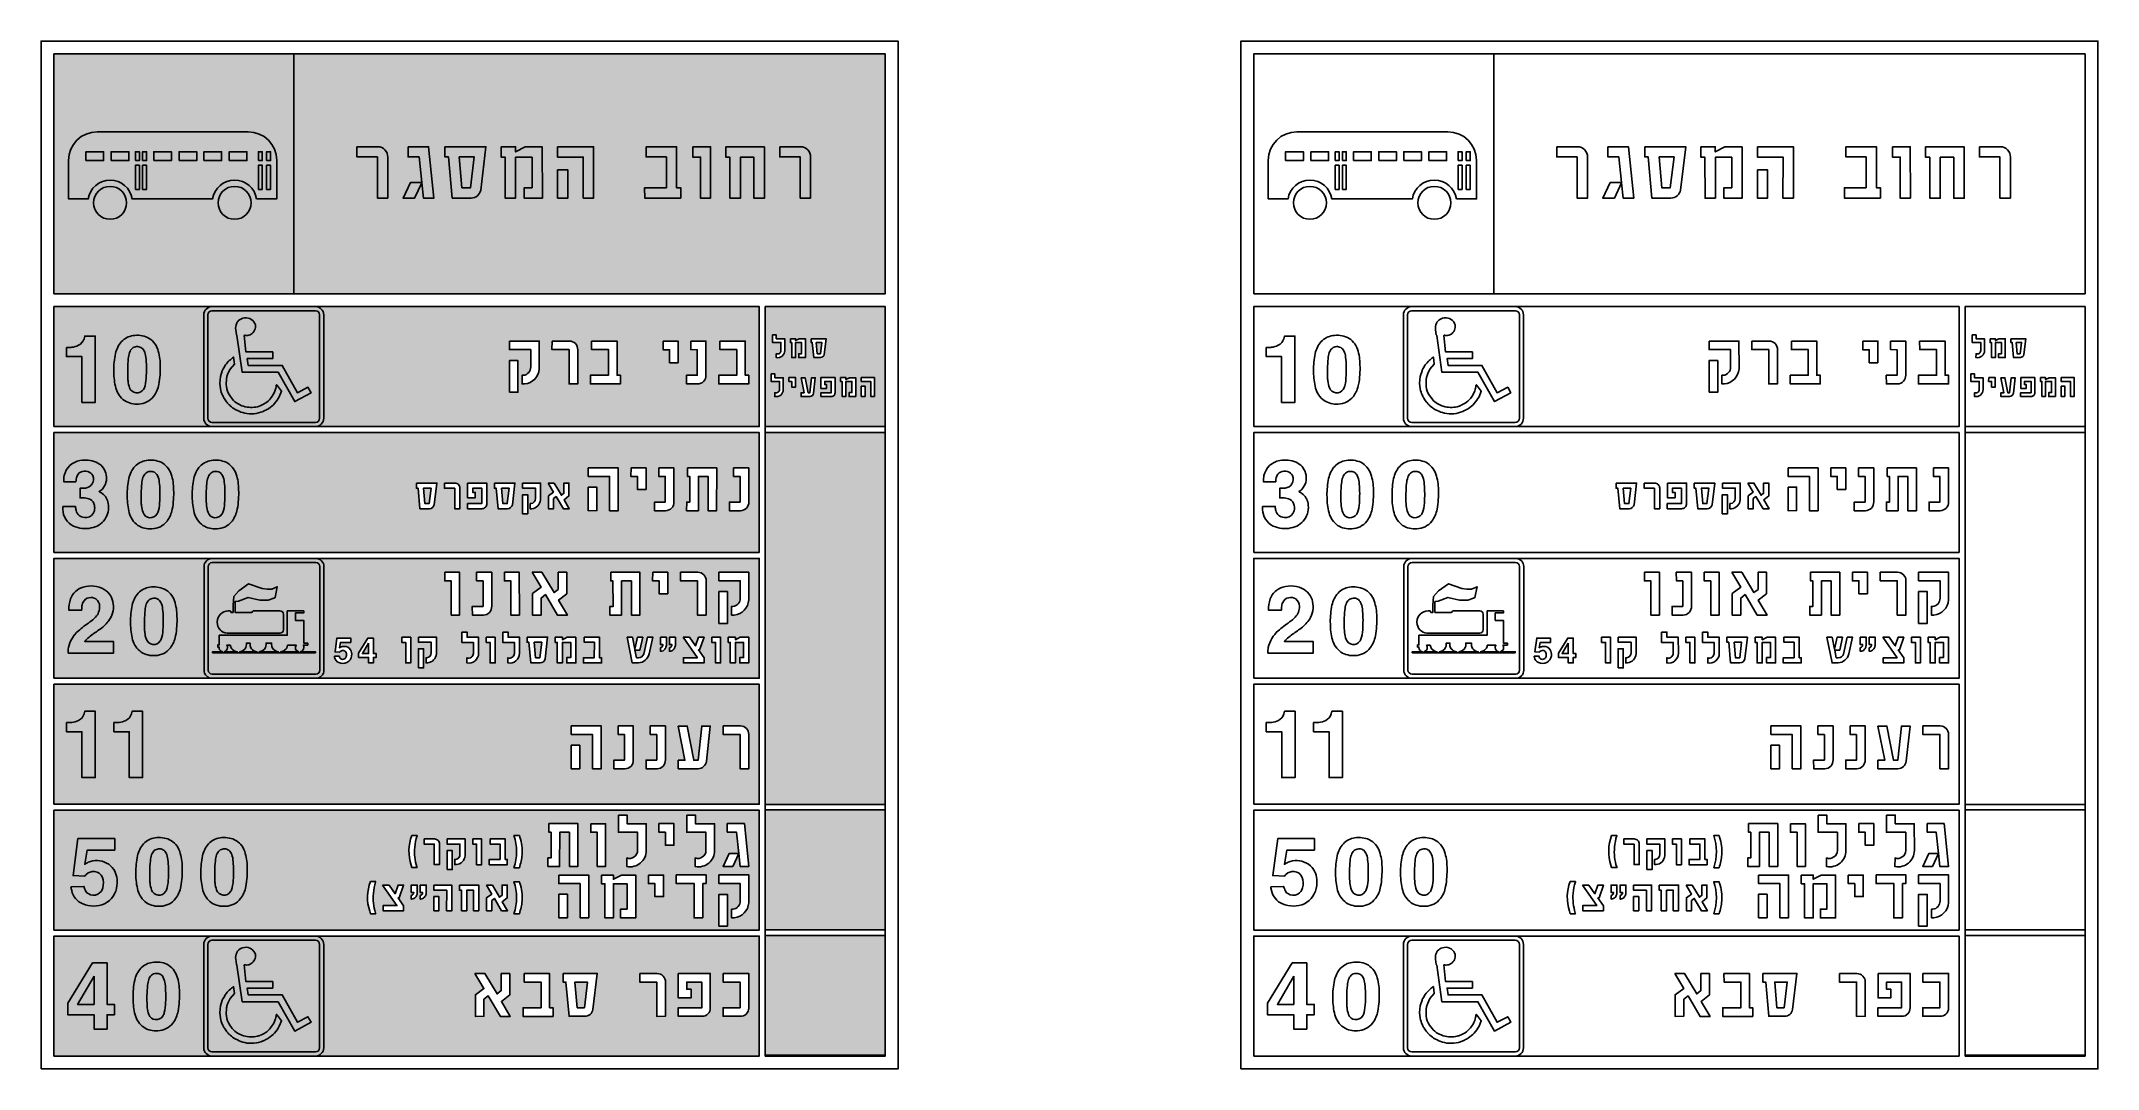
# Model space of a CAD drawing. Extents: x -700 to 500, y 1 to 601.
import ezdxf

# ---------------------------------------------------------------- set-up
doc = ezdxf.new("R2010")
doc.units = 0
doc.header["$MEASUREMENT"] = 0

msp = doc.modelspace()

# ---------------------------------------------------------------- hatches: boundary and pattern name
h = msp.add_hatch(color=7)
h.paths.add_polyline_path([(-692.4999999999999, 453.129), (-692.4999999999999, 593.129), (-207.4999999999999, 593.129), (-207.4999999999999, 453.129)])
h.paths.add_polyline_path([(-277.4999999999999, 375.628), (-277.4999999999999, 445.628), (-207.4999999999999, 445.628), (-207.4999999999999, 375.628)])
edge = h.paths.add_edge_path()
edge.add_arc((-600.330247695923, 380.439152306285), 2.401152580571179, 180.0274960824657, 270.02738607100406, ccw=False)
edge.add_line((-602.7313999999999, 380.438), (-602.7313999999999, 440.837))
edge.add_arc((-600.330247695923, 440.835847693715), 2.401152580571113, 89.97261392899588, 179.9725039175343, ccw=False)
edge.add_line((-600.3290999999999, 443.237), (-539.9319999999999, 443.237))
edge.add_arc((-539.9310023040767, 440.835997694003), 2.401002513284769, 0.02391830277417739, 90.023808291313, ccw=False)
edge.add_line((-537.5299999999999, 440.837), (-537.5299999999999, 380.438))
edge.add_arc((-539.9310023040767, 380.439002305997), 2.401002513284776, 269.976191708687, 359.9760816972257, ccw=False)
edge.add_line((-539.9319999999999, 378.038), (-600.3290999999999, 378.038))
edge = h.paths.add_edge_path(flags=16)
edge.add_line((-581.6079999999998, 428.805), (-580.531, 419.152))
edge.add_line((-580.531, 419.152), (-564.9099999999999, 419.152))
edge.add_line((-564.9099999999999, 419.152), (-564.9099999999999, 415.275))
edge.add_line((-564.9099999999999, 415.275), (-579.7159999999999, 415.275))
edge.add_line((-579.7159999999999, 415.275), (-579.1219999999998, 411.286))
edge.add_line((-579.1219999999998, 411.286), (-559.3399999999999, 411.286))
edge.add_line((-559.3399999999999, 411.286), (-550.5079999999998, 395.381))
edge.add_line((-550.5079999999998, 395.381), (-544.3159999999999, 398.5719999999999))
edge.add_line((-544.3159999999999, 398.5719999999999), (-542.5109999999999, 395.381))
edge.add_line((-542.5109999999999, 395.381), (-552.0139999999999, 390.163))
edge.add_line((-552.0139999999999, 390.163), (-561.7319999999999, 407.305))
edge.add_line((-561.7319999999999, 407.305), (-582.6929999999999, 407.305))
edge.add_line((-582.6929999999999, 407.305), (-585.7749999999999, 428.768))
edge.add_line((-585.7749999999999, 428.768), (-585.9749999999999, 429.162))
edge.add_line((-585.9749999999999, 429.162), (-586.4249999999998, 432.16))
edge.add_arc((-579.882923555517, 433.2019323224511), 6.624529203651056, 155.3961625146164, 189.049283740024, ccw=False)
edge.add_arc((-581.6966889316915, 433.9330540521595), 4.671917116693225, 146.3772264926289, 154.2873874392474, ccw=False)
edge.add_arc((-581.7817201226185, 434.0155377334356), 4.555489676187263, 138.7362941946569, 146.6489044796236, ccw=False)
edge.add_arc((-580.5895996856453, 433.0054604385427), 6.117816583788551, 106.870027403318, 138.9889454644624, ccw=False)
edge.add_arc((-580.6320704563506, 433.1135566784891), 6.002054285874978, 27.016797178823083, 106.78150362238381, ccw=False)
edge.add_arc((-579.3215330319418, 434.0970871226475), 4.396742455045533, 0.5592244309269745, 23.353944055372608, ccw=False)
edge.add_arc((-579.835836573462, 434.0652404667855), 4.911405586902758, -7.549109162875993, 0.8721680753424721, ccw=False)
edge.add_arc((-580.2063166740106, 434.1295050791961), 5.287138797872823, 317.5357675065603, 352.2879542415832, ccw=False)
edge.add_arc((-580.0797637360395, 433.653655782625), 4.879753972980239, 285.8744874432689, 320.6557875984836, ccw=False)
edge.add_arc((-582.9159347424685, 448.5661619757807), 20.04490668590111, 277.65729649184084, 282.009831436573, ccw=False)
edge.add_arc((-580.2742436672437, 430.1648705900893), 1.46516246122482, 248.67757381361758, 271.14366155538653, ccw=False)
edge.add_arc((-581.6833984555886, 426.3925867149666), 2.561974429597969, 69.99639214595341, 80.57820336387857)
edge.add_arc((-580.913338661707, 427.2990608663244), 1.658435120604485, 102.2068174822578, 114.7629855951477)
edge = h.paths.add_edge_path(flags=16)
edge.add_line((-587.2289999999999, 412.089), (-589.7469999999998, 409.148))
edge.add_line((-589.7469999999998, 409.148), (-591.0089999999999, 406.602))
edge.add_line((-591.0089999999999, 406.602), (-591.5689999999998, 404.891))
edge.add_arc((-587.2046514899123, 403.450528909343), 4.595921548560406, 161.7343151511155, 169.0567899552952)
edge.add_arc((-581.0270209689669, 402.2744712081436), 10.88448996944687, 169.1518798582885, 173.9058308756774)
edge.add_arc((-567.9627129978029, 401.0376022325765), 24.00679169324596, 174.280693545999, 184.7515395328786)
edge.add_arc((-581.787836950745, 399.7669443719036), 10.12465003921537, 184.0662871193686, 216.3914638146621)
edge.add_line((-589.9379999999999, 393.76), (-588.4609999999999, 391.747))
edge.add_arc((-580.7052443259608, 397.5722035577076), 9.69972899436468, 216.9095299619246, 243.6005609791602)
edge.add_line((-585.0179999999999, 388.884), (-582.8419999999999, 387.768))
edge.add_line((-582.8419999999999, 387.768), (-581.8969999999999, 387.44))
edge.add_arc((-577.3949931573652, 403.0708456761349), 16.26626577190579, 253.9325052030259, 282.9453451620814)
edge.add_arc((-577.4290224513835, 401.8681749690232), 15.10481631056389, 284.0932044574918, 288.3328605554161)
edge.add_arc((-574.1818863034512, 392.3201732071456), 5.020700485805176, 287.4298052767459, 293.8724389958213)
edge.add_arc((-582.832424022692, 411.6743635990881), 26.22011862850969, 294.0424431246519, 301.332155142802)
edge.add_arc((-574.8969699254293, 398.6840019226292), 10.99777842927624, 301.2111079771283, 323.101867630357)
edge.add_line((-566.1019999999999, 392.081), (-565.1449999999999, 393.384))
edge.add_arc((-574.0798584235971, 400.0330718893256), 11.13740777915337, 323.3444077826795, 346.134157773807)
edge.add_arc((-581.8683578397049, 402.3780244082664), 19.26527846275389, 344.9143772629738, 349.2209773898689)
edge.add_arc((-552.3291649454004, 398.0928874370379), 10.6357309158701, 171.8318409651317, 176.3228655356282, ccw=False)
edge.add_arc((-562.0974496453025, 399.4074789885062), 0.7845618199220677, 137.9462544103813, 165.4937828443955, ccw=False)
edge.add_arc((-562.6503249001096, 399.6443146715916), 0.2902065305808922, 73.10800073513792, 95.86904443277137, ccw=False)
edge.add_arc((-563.0428708163655, 399.2356455686248), 0.8357560535045442, 36.263926959763126, 55.20889115116182, ccw=False)
edge.add_arc((-567.1034517716657, 396.1384592433664), 5.942575080282107, 34.192051016747484, 37.18384374817481, ccw=False)
edge.add_arc((-556.3700509712318, 403.2804068853683), 6.950311433543124, 213.1672189047063, 214.9484102772739)
edge.add_line((-562.0669999999999, 399.299), (-559.7289999999998, 396.23))
edge.add_line((-559.7289999999998, 396.23), (-561.0619999999999, 393))
edge.add_line((-561.0619999999999, 393), (-561.6929999999999, 391.977))
edge.add_arc((-582.0374598719565, 404.8155907544134), 24.05673419317263, 316.26633488262627, 327.7455836573431, ccw=False)
edge.add_line((-564.6549999999999, 388.185), (-567.2449999999999, 386.174))
edge.add_arc((-582.5815631267204, 411.3158924078853), 29.45038068327069, 296.29988690782864, 301.3832056022169, ccw=False)
edge.add_arc((-578.5732760704498, 403.2227407451541), 20.41902493027552, 294.061784973459, 296.2787003836874, ccw=False)
edge.add_arc((-571.5328211321847, 387.4644357785845), 3.159474140676132, 288.37202590777747, 293.9949823421106, ccw=False)
edge.add_arc((-577.3925138046709, 400.5389035225724), 17.47387470402471, 257.2632894265417, 293.0995158620419, ccw=False)
edge.add_arc((-578.0412529996296, 399.0869377671291), 15.91767942183809, 242.1187736117179, 258.3887809353646, ccw=False)
edge.add_line((-585.4849999999999, 385.017), (-586.7539999999999, 385.641))
edge.add_arc((-580.5912427998521, 397.0263231416766), 12.94624112815649, 225.4899666610546, 241.5737767510986, ccw=False)
edge.add_arc((-576.0539095532844, 403.5352494675423), 20.81113082727265, 224.5175079027618, 229.1466293665433, ccw=False)
edge.add_arc((-588.3735665020488, 391.1423966460445), 3.343724415070373, 212.6792712078422, 221.1071628924257, ccw=False)
edge.add_arc((-593.8414689272314, 387.2425812649447), 3.380456653402588, 38.28450732500038, 48.66926725220117)
edge.add_arc((-590.1718361323624, 391.2302482220322), 2.041019449075987, 213.7945292608557, 225.2398751246006, ccw=False)
edge.add_line((-591.8679999999999, 390.095), (-593.0589999999999, 391.871))
edge.add_arc((-587.2489327868607, 396.1058521253253), 7.18963514683238, 199.8122824902855, 216.0876257077555, ccw=False)
edge.add_arc((-597.2383656803046, 392.3092871829098), 3.500257521475629, 22.85875937927687, 27.12185284334473)
edge.add_arc((-584.2442751531627, 399.2119598717184), 11.21396574274897, 187.8930953973706, 208.2451821240347, ccw=False)
edge.add_line((-595.3519999999999, 397.672), (-595.8209999999999, 401.026))
edge.add_line((-595.8209999999999, 401.026), (-595.4359999999999, 404.914))
edge.add_line((-595.4359999999999, 404.914), (-594.3299999999999, 408.179))
edge.add_arc((-591.0417787823596, 407.0660287750396), 3.471469965840064, 153.5920108635569, 161.3004729468238, ccw=False)
edge.add_arc((-584.9457623947859, 404.0531620703527), 10.27137630921569, 149.1840687161036, 153.6633636044891, ccw=False)
edge.add_arc((-630.5771812458721, 431.3298474399127), 42.89105910509312, 329.1178716908695, 332.6896534790469)
edge.add_arc((-572.9455939791304, 395.9238228653811), 25.06849404442392, 125.9675599653736, 141.1437777152441, ccw=False)
edge.add_line((-587.6689999999999, 416.213), (-587.2289999999999, 412.089))
edge = h.paths.add_edge_path()
edge.add_arc((-600.165697695923, 233.4397023035008), 2.399702322542323, 179.9928921379701, 269.9927821265067, ccw=False)
edge.add_line((-602.5653999999998, 233.44), (-602.5653999999998, 293.84))
edge.add_arc((-600.1651976949629, 293.8407976964991), 2.40020243759237, 90.01915200678098, 180.0190419953163, ccw=False)
edge.add_line((-600.1659999999999, 296.241), (-539.7669999999998, 296.241))
edge.add_arc((-539.7670023050368, 293.8399976949631), 2.401002305038018, 5.500573058725422e-05, 89.99994499426668, ccw=False)
edge.add_line((-537.3659999999999, 293.84), (-537.3659999999999, 233.44))
edge.add_arc((-539.7665023040768, 233.4405023050369), 2.400502356630551, 269.9881208714511, 359.98801085998764, ccw=False)
edge.add_line((-539.7669999999998, 231.04), (-600.1659999999999, 231.04))
edge = h.paths.add_edge_path(flags=16)
edge.add_line((-587.5789999999998, 276.359), (-584.6859999999999, 279.665))
edge.add_line((-584.6859999999999, 279.665), (-578.9489999999998, 283.704))
edge.add_line((-578.9489999999998, 283.704), (-571.1149999999999, 281.165))
edge.add_line((-571.1149999999999, 281.165), (-568.1159999999999, 280.701))
edge.add_line((-568.1159999999999, 280.701), (-565.4669999999999, 280.701))
edge.add_line((-565.4669999999999, 280.701), (-562.2229999999998, 282.135))
edge.add_line((-562.2229999999998, 282.135), (-563.4629999999999, 275.747))
edge.add_line((-563.4629999999999, 275.747), (-564.271, 275.411))
edge.add_line((-564.271, 275.411), (-567.6289999999999, 274.325))
edge.add_line((-567.6289999999999, 274.325), (-572.4819999999999, 274.325))
edge.add_line((-572.4819999999999, 274.325), (-579.2339999999999, 275.825))
edge.add_line((-579.2339999999999, 275.825), (-584.9289999999999, 273.751))
edge.add_line((-584.9289999999999, 273.751), (-586.7969999999999, 273.443))
edge.add_line((-586.7969999999999, 273.443), (-586.7969999999999, 267.093))
edge.add_line((-586.7969999999999, 267.093), (-577.031, 267.093))
edge.add_arc((-575.5040522346322, 266.5445665358164), 1.622451460844926, 116.14593261910329, 160.2432463111085, ccw=False)
edge.add_line((-576.2189999999998, 268.001), (-560.6579999999999, 268.003))
edge.add_arc((-560.658432281568, 266.0025662847166), 2.000433761990116, 0.06970570649411911, 89.98761873045828, ccw=False)
edge.add_line((-558.6579999999999, 266.005), (-558.6579999999999, 256.965))
edge.add_arc((-560.6581168042582, 256.9671176134696), 2.000117925264173, 270.0319922005876, 359.93933840820836, ccw=False)
edge.add_line((-560.6569999999999, 254.967), (-577.0299999999999, 254.969))
edge.add_line((-577.0299999999999, 254.969), (-590.8189999999998, 254.966))
edge.add_arc((-590.8579388165202, 262.567387656824), 7.601487390027593, 268.36369123250023, 270.29350040178093, ccw=False)
edge.add_line((-591.0749999999999, 254.969), (-591.4149999999998, 254.979))
edge.add_arc((-590.8540027501532, 261.3603890772313), 6.406000661047631, 179.9408713703592, 264.9759602708443, ccw=False)
edge.add_line((-597.2599999999999, 261.367), (-597.2599999999999, 261.603))
edge.add_arc((-590.8389693794984, 261.5819659802109), 6.421065072042655, 89.8218110241346, 179.8123110882726, ccw=False)
edge.add_line((-590.8189999999998, 268.003), (-589.6569999999999, 268.001))
edge.add_arc((-590.6898649394468, 266.8270359149349), 1.563650106693065, 9.79315743042082, 48.658369567310615, ccw=False)
edge.add_line((-589.1489999999999, 267.093), (-587.9679999999998, 267.093))
edge.add_line((-587.9679999999998, 267.093), (-587.9679999999998, 271.257))
edge.add_line((-587.9679999999998, 271.257), (-587.5789999999998, 276.359))
edge = h.paths.add_edge_path(flags=16)
edge.add_line((-589.0389999999999, 253.799), (-556.3989999999999, 253.799))
edge.add_line((-556.3989999999999, 253.799), (-556.3989999999999, 268.001))
edge.add_line((-556.3989999999999, 268.001), (-551.608, 268.001))
edge.add_line((-551.608, 268.001), (-546.8109999999999, 268.001))
edge.add_line((-546.8109999999999, 268.001), (-546.8109999999999, 266.825))
edge.add_line((-546.8109999999999, 266.825), (-551.608, 266.825))
edge.add_line((-551.608, 266.825), (-551.608, 262.393))
edge.add_line((-551.608, 262.393), (-546.8109999999999, 262.393))
edge.add_line((-546.8109999999999, 262.393), (-546.8109999999999, 251.757))
edge.add_line((-546.8109999999999, 251.757), (-546.8109999999999, 249.181))
edge.add_line((-546.8109999999999, 249.181), (-544.4519999999999, 249.181))
edge.add_line((-544.4519999999999, 249.181), (-544.4519999999999, 248.013))
edge.add_line((-544.4519999999999, 248.013), (-547.1099999999999, 248.013))
edge.add_line((-547.1099999999999, 248.013), (-547.1099999999999, 247.895))
edge.add_arc((-549.1792404533003, 246.5439699688133), 2.471242237973276, -0.06885877743411584, 33.14096500857511, ccw=False)
edge.add_arc((-549.1832736612367, 246.5402605902913), 2.475273771674512, -78.00863011355051, 0.017115301245723913, ccw=False)
edge.add_line((-548.6689999999999, 244.119), (-539.9419999999999, 244.119))
edge.add_line((-539.9419999999999, 244.119), (-539.9419999999999, 243.577))
edge.add_line((-539.9419999999999, 243.577), (-599.9889999999999, 243.577))
edge.add_line((-599.9889999999999, 243.577), (-599.9889999999999, 244.119))
edge.add_line((-599.9889999999999, 244.119), (-594.2249999999999, 244.119))
edge.add_arc((-593.711726338763, 246.5414949203171), 2.476273710695468, 180.0114514180848, 258.0371968328811, ccw=False)
edge.add_arc((-593.7252533362044, 246.543775200172), 2.462748227442567, 173.0681742947774, 180.0645649803097, ccw=False)
edge.add_line((-596.1699999999998, 246.841), (-596.9229999999999, 246.841))
edge.add_line((-596.9229999999999, 246.841), (-596.9229999999999, 248.107))
edge.add_line((-596.9229999999999, 248.107), (-596.1019999999999, 248.107))
edge.add_line((-596.1019999999999, 248.107), (-596.1019999999999, 253.799))
edge.add_line((-596.1019999999999, 253.799), (-589.0389999999999, 253.799))
edge = h.paths.add_edge_path(flags=16)
edge.add_line((-589.5219999999999, 248.013), (-591.6759999999999, 247.98))
edge.add_arc((-593.7659049590203, 246.5559629763654), 2.528949224958854, -0.33900261354648364, 34.270064047708615, ccw=False)
edge.add_arc((-593.7127736612367, 246.5408777553042), 2.475773664254871, -78.0229163576654, 0.0028290571306115453, ccw=False)
edge.add_line((-593.1989999999998, 244.119), (-585.5489999999999, 244.119))
edge.add_arc((-584.8524244671406, 249.0276205690279), 4.957799246002343, 218.5637913328665, 261.9231645703144, ccw=False)
edge.add_arc((-585.5341321750433, 248.3468471508625), 4.001817550746594, 184.7853979704387, 217.0267743914683, ccw=False)
edge = h.paths.add_edge_path(flags=0)
edge.add_arc((-584.2137666088861, 248.3165177633014), 4.007784132465957, -55.31361141530431, 2.8673156184643744, ccw=False)
edge.add_arc((-584.8523691605717, 249.0255356363097), 4.955705999973352, 278.0778598993813, 306.0926345732637, ccw=False)
edge.add_line((-584.156, 244.119), (-574.1049999999999, 244.119))
edge.add_arc((-573.4089244671405, 249.028878311345), 4.95897430721929, 218.5715527533177, 261.93092599076556, ccw=False)
edge.add_arc((-574.0935927557913, 248.3511855634654), 4.002468731635465, 180.3175904041212, 217.0975672441294, ccw=False)
edge.add_arc((-573.7754694585948, 248.1630362176341), 4.323716935262008, 175.3573726344104, 177.8001888127504, ccw=False)
edge.add_line((-578.0849999999999, 248.513), (-578.0829999999999, 249.181))
edge.add_line((-578.0829999999999, 249.181), (-580.2169999999999, 249.181))
edge.add_line((-580.2169999999999, 249.181), (-580.2109999999999, 248.517))
edge = h.paths.add_edge_path(flags=0)
edge.add_arc((-572.7714004679101, 248.3163824311049), 4.008033615404901, -55.30505965529278, 2.439755348646713, ccw=False)
edge.add_arc((-573.4103691605717, 249.0295442153796), 4.959534530646182, 278.0599144916045, 306.0746891654869, ccw=False)
edge.add_line((-572.7149999999999, 244.119), (-561.5549999999998, 244.119))
edge.add_arc((-560.8599244671406, 249.0313937959797), 4.961324702451856, 218.5870645640263, 261.94643780147425, ccw=False)
edge.add_arc((-561.5445927557913, 248.3481776978765), 4.001453200788452, 180.2746015761142, 217.0545784161228, ccw=False)
edge.add_arc((-561.2560636092628, 248.1631918866543), 4.293139476772325, 176.0490461654647, 177.7865921855241, ccw=False)
edge.add_line((-565.5389999999999, 248.459), (-565.5389999999999, 249.181))
edge.add_line((-565.5389999999999, 249.181), (-568.7749999999999, 249.181))
edge.add_line((-568.7749999999999, 249.181), (-568.7669999999998, 248.487))
edge = h.paths.add_edge_path(flags=16)
edge.add_arc((-560.2211557864205, 248.3160623909462), 4.007631205855714, 304.69466861283263, 355.6630768791302, ccw=False)
edge.add_arc((-560.8603691605715, 249.0295442153796), 4.959534530646115, 278.05991449160325, 306.07468916548595, ccw=False)
edge.add_line((-560.1649999999998, 244.119), (-549.6949999999999, 244.119))
edge.add_arc((-549.181226338763, 246.5408777553042), 2.47577366425488, 179.9971709428694, 258.0229163576654, ccw=False)
edge.add_arc((-549.1815795878566, 246.5421393882201), 2.475420674362493, 148.62324744272, 180.0263721391757, ccw=False)
edge.add_line((-551.2949999999998, 247.831), (-551.2929999999999, 248.013))
edge.add_line((-551.2929999999999, 248.013), (-556.2249999999999, 248.013))
edge = h.paths.add_edge_path()
edge.add_arc((-600.330197695827, 12.92920230628495), 2.401202557187602, 180.0263024457838, 270.02619243432116, ccw=False)
edge.add_line((-602.7313999999999, 12.9281), (-602.7313999999999, 73.3272))
edge.add_arc((-600.330247695923, 73.32604769371505), 2.401152580571113, 89.97261392899588, 179.9725039175343, ccw=False)
edge.add_line((-600.3290999999999, 75.7272), (-539.9319999999999, 75.7272))
edge.add_arc((-539.9310023040767, 73.32619769400301), 2.401002513284812, 0.0239183027749732, 90.023808291313, ccw=False)
edge.add_line((-537.5299999999999, 73.3272), (-537.5299999999999, 12.9281))
edge.add_arc((-539.9310523041728, 12.92905230599697), 2.401052493024856, 269.97738534550035, 359.97727533403764, ccw=False)
edge.add_line((-539.9319999999999, 10.528), (-600.3290999999999, 10.528))
edge = h.paths.add_edge_path(flags=16)
edge.add_line((-581.6079999999998, 61.2953), (-580.531, 51.6419))
edge.add_line((-580.531, 51.6419), (-564.9099999999999, 51.6419))
edge.add_line((-564.9099999999999, 51.6419), (-564.9099999999999, 47.7646))
edge.add_line((-564.9099999999999, 47.7646), (-579.7159999999999, 47.7646))
edge.add_line((-579.7159999999999, 47.7646), (-579.1219999999998, 43.7754))
edge.add_line((-579.1219999999998, 43.7754), (-559.3399999999999, 43.7754))
edge.add_line((-559.3399999999999, 43.7754), (-550.5079999999998, 27.8709))
edge.add_line((-550.5079999999998, 27.8709), (-544.3159999999999, 31.0625))
edge.add_line((-544.3159999999999, 31.0625), (-542.5109999999999, 27.8709))
edge.add_line((-542.5109999999999, 27.8709), (-552.0139999999999, 22.6529))
edge.add_line((-552.0139999999999, 22.6529), (-561.7319999999999, 39.7947))
edge.add_line((-561.7319999999999, 39.7947), (-582.6929999999999, 39.7947))
edge.add_line((-582.6929999999999, 39.7947), (-585.7749999999999, 61.2581))
edge.add_line((-585.7749999999999, 61.2581), (-585.9749999999999, 61.6519))
edge.add_line((-585.9749999999999, 61.6519), (-586.4249999999998, 64.6501))
edge.add_arc((-579.883088886476, 65.69198232245107), 6.624358066339918, 155.3959603489494, 189.0490815743571, ccw=False)
edge.add_arc((-581.6959657511436, 66.42310405215947), 4.672547009920367, 146.3816262532614, 154.2917871998797, ccw=False)
edge.add_arc((-581.7824430785938, 66.5055877334356), 4.554913288042952, 138.7307692429543, 146.6433795279209, ccw=False)
edge.add_arc((-580.5897733758799, 65.49541043854273), 6.117718332204933, 106.86860659844189, 138.9875246595862, ccw=False)
edge.add_arc((-580.6319507828103, 65.6035566784891), 6.00199309878596, 27.018166563345176, 106.7828730069061, ccw=False)
edge.add_arc((-579.3215330319418, 66.58718712264752), 4.396742455045538, 0.5592244309269745, 23.353944055372722, ccw=False)
edge.add_arc((-579.8351574294935, 66.5553904667855), 4.910725760696169, -7.5495718546188755, 0.8717053835997035, ccw=False)
edge.add_arc((-580.2066362416102, 66.61960507919603), 5.287442057440046, 317.5373060272333, 352.28949276225603, ccw=False)
edge.add_arc((-580.0796040945559, 66.14370578262506), 4.879662214938355, 285.87284504561444, 320.65414520082925, ccw=False)
edge.add_arc((-582.9172504866003, 81.05621197578077), 20.04513160170798, 277.6610047549151, 282.0135396996472, ccw=False)
edge.add_arc((-580.2739919109109, 62.65492059008928), 1.465207448167601, 248.66769201754698, 271.13377975931553, ccw=False)
edge.add_arc((-581.6839383709682, 58.88273671496655), 2.562112193601917, 69.98466409185144, 80.56647530977665)
edge.add_arc((-580.9137931498274, 59.78931086632439), 1.658290210299583, 102.1918347208585, 114.7480028337486)
edge = h.paths.add_edge_path(flags=16)
edge.add_line((-587.2289999999999, 44.5786), (-589.7469999999998, 41.6375))
edge.add_line((-589.7469999999998, 41.6375), (-591.0089999999999, 39.0924))
edge.add_line((-591.0089999999999, 39.0924), (-591.5689999999998, 37.3806))
edge.add_arc((-587.2085584868396, 35.94037890934305), 4.592133162231293, 161.7219986325478, 169.0444734367275)
edge.add_arc((-581.0282255018935, 34.76462120814362), 10.88329755322595, 169.1509449032758, 173.9048959206648)
edge.add_arc((-567.9643500067277, 33.52795223257655), 24.00514788502345, 174.280660410168, 184.7515063970475)
edge.add_arc((-581.7869743431586, 32.25719437190364), 10.12549275246967, 184.0645299156735, 216.3897066109667)
edge.add_line((-589.9379999999999, 26.25), (-588.4609999999999, 24.2368))
edge.add_arc((-580.7048227922077, 30.06190355770764), 9.700005996734951, 216.9075623437661, 243.5985933610015)
edge.add_line((-585.0179999999999, 21.3736), (-582.8419999999999, 20.2581))
edge.add_line((-582.8419999999999, 20.2581), (-581.8969999999999, 19.9305))
edge.add_arc((-577.3940269257376, 35.56109567613483), 16.26629299190003, 253.9289910143821, 282.9418309734376)
edge.add_arc((-577.4357764937741, 34.3584249690232), 15.1067047890018, 284.1178188633235, 288.3574749612479)
edge.add_arc((-574.1765559929879, 24.81037320714563), 5.018820120770614, 287.3727733607709, 293.8154070798463)
edge.add_arc((-582.8371335478138, 44.16456359908805), 26.22231165762279, 294.0515736349471, 301.3412856530972)
edge.add_arc((-574.8959357520544, 31.17430192262927), 10.9970715030083, 301.2070396619745, 323.0977993152034)
edge.add_line((-566.1019999999999, 24.5711), (-565.1449999999999, 25.8739))
edge.add_arc((-574.0793622498069, 32.52287188932557), 11.13695003112693, 323.343296569599, 346.1330465607267)
edge.add_arc((-581.8723472141578, 34.8678744082664), 19.26916941530925, 344.917033894103, 349.2236340209982)
edge.add_arc((-552.327889814514, 30.58293743703785), 10.6370002157469, 171.8325502347287, 176.3235748052252, ccw=False)
edge.add_arc((-562.096837745283, 31.89772898850621), 0.7851166968364222, 137.9680374279514, 165.5155658619646, ccw=False)
edge.add_arc((-562.6520637573891, 32.1343646715916), 0.2903822562061242, 72.75963872579251, 95.52068242342727, ccw=False)
edge.add_arc((-563.0404734379641, 31.72574556862481), 0.8340614637164546, 36.38349625907318, 55.32846045047188, ccw=False)
edge.add_arc((-567.1168544154757, 28.62860924336639), 5.953469640314197, 34.11677866392222, 37.10857139534937, ccw=False)
edge.add_arc((-556.3764838751737, 35.77030688536833), 6.944982237730238, 213.1969438928005, 214.9781352653681)
edge.add_line((-562.0669999999999, 31.789), (-559.7289999999998, 28.7205))
edge.add_line((-559.7289999999998, 28.7205), (-561.0619999999999, 25.4906))
edge.add_line((-561.0619999999999, 25.4906), (-561.6929999999999, 24.4668))
edge.add_arc((-582.0354700555143, 37.30559075441338), 24.05515819933665, 316.2634026775869, 327.74265145230373, ccw=False)
edge.add_line((-564.6549999999999, 20.6752), (-567.2449999999999, 18.6645))
edge.add_arc((-582.5883214901136, 43.80609240788534), 29.4536446497411, 296.3114144157863, 301.3947331101746, ccw=False)
edge.add_arc((-578.560355272727, 35.71289074515407), 20.41353191699492, 294.02895679740595, 296.24587220763436, ccw=False)
edge.add_arc((-571.5399481392607, 19.95448577858441), 3.162059631930862, 288.49258456379715, 294.1155409981303, ccw=False)
edge.add_arc((-577.3922045330324, 33.02870352257241), 17.47384535316525, 257.2622280036145, 293.09845443911473, ccw=False)
edge.add_arc((-578.0409032133614, 31.5768877671291), 15.91779880349198, 242.11757655210562, 258.3875838757523, ccw=False)
edge.add_line((-585.4849999999999, 17.507), (-586.7539999999999, 18.131))
edge.add_arc((-580.5898272388306, 29.51652314167659), 12.9470909102854, 225.4848788802122, 241.5686889702563, ccw=False)
edge.add_arc((-576.0625689126864, 36.02529946754231), 20.80520274490821, 224.5349150612407, 229.1640365250222, ccw=False)
edge.add_arc((-588.371530674951, 23.63224664604451), 3.345357217397874, 212.6582826057404, 221.086174290324, ccw=False)
edge.add_arc((-593.8414689272313, 19.73258126494475), 3.380456653402476, 38.2845073250011, 48.66926725220205)
edge.add_arc((-590.1733329449748, 23.72009822203226), 2.039859198567746, 213.8214153972286, 225.2667612609731, ccw=False)
edge.add_line((-591.8679999999999, 22.5847), (-593.0589999999999, 24.3613))
edge.add_arc((-587.2503314669973, 28.59595212532533), 7.18838707561136, 199.817560860519, 216.092904077989, ccw=False)
edge.add_arc((-597.2423958061703, 24.79933718290973), 3.503913287529419, 22.83089950411976, 27.09399296818759)
edge.add_arc((-584.2456679358608, 31.70190987171842), 11.21262049513242, 187.8953381262547, 208.2474248529188, ccw=False)
edge.add_line((-595.3519999999999, 30.1617), (-595.8209999999999, 33.5163))
edge.add_line((-595.8209999999999, 33.5163), (-595.4359999999999, 37.4037))
edge.add_line((-595.4359999999999, 37.4037), (-594.3299999999999, 40.6686))
edge.add_arc((-591.0373258061865, 39.55592877503965), 3.475592122424601, 153.62023038704, 161.3286924703071, ccw=False)
edge.add_arc((-584.9432054479474, 36.54346207035274), 10.273623560959, 149.190894911682, 153.6701898000675, ccw=False)
edge.add_arc((-630.5723704349243, 63.82009743991274), 42.88685341946768, 329.1147448025936, 332.6865265907709)
edge.add_arc((-572.9467199593598, 28.41377286538112), 25.06771133678401, 125.96567839709331, 141.1418961469637, ccw=False)
edge.add_line((-587.6689999999999, 48.7028), (-587.2289999999999, 44.5786))
edge = h.paths.add_edge_path(flags=16)
edge.add_line((-250.8119999999998, 426.906), (-242.0399999999999, 426.915))
edge.add_line((-242.0399999999999, 426.915), (-243.1489999999999, 417.652))
edge.add_arc((-245.208641363905, 418.0238987151302), 2.092947969306526, 269.60692013681813, 349.7646847179928, ccw=False)
edge.add_line((-245.2229999999999, 415.931), (-249.2649999999999, 415.931))
edge.add_line((-249.2649999999999, 415.931), (-250.0569999999998, 424.72))
edge.add_line((-250.0569999999998, 424.72), (-250.8039999999999, 424.72))
edge.add_line((-250.8039999999999, 424.72), (-250.8119999999998, 426.906))
h.paths.add_polyline_path([(-247.7499999999999, 424.726), (-247.1669999999999, 418.127), (-245.3349999999999, 418.119), (-244.5399999999999, 424.723)], flags=0)
h.paths.add_polyline_path([(-262.8749999999999, 426.906), (-259.8079999999999, 426.906), (-259.8109999999999, 425.8030000000001), (-257.7369999999999, 426.8819999999999), (-254.0819999999999, 426.888), (-254.0759999999999, 415.901), (-257.9569999999999, 415.898), (-257.9569999999999, 418.149), (-256.2869999999999, 418.146), (-256.2869999999999, 424.669), (-259.7939999999999, 424.669), (-259.8029999999999, 415.906), (-262.0069999999998, 415.901), (-262.0159999999998, 424.675), (-262.8749999999999, 424.669)], flags=16)
edge = h.paths.add_edge_path(flags=16)
edge.add_line((-273.2929999999999, 429.095), (-271.0589999999999, 429.09))
edge.add_line((-271.0589999999999, 429.09), (-271.0539999999999, 426.8819999999999))
edge.add_line((-271.0539999999999, 426.8819999999999), (-266.1459999999998, 426.888))
edge.add_line((-266.1459999999998, 426.888), (-266.1389999999999, 419.999))
edge.add_arc((-270.320250658377, 419.9891512069084), 4.181262257608864, -100.80361202073487, 0.13495800179032358, ccw=False)
edge.add_line((-271.1039999999999, 415.8819999999999), (-271.0989999999999, 418.079))
edge.add_arc((-270.4191234479719, 420.0402579053209), 2.075756415666631, 250.8809566581328, 358.5850169260417)
edge.add_line((-268.3439999999999, 419.989), (-268.3439999999999, 424.691))
edge.add_line((-268.3439999999999, 424.691), (-273.2929999999999, 424.699))
edge.add_line((-273.2929999999999, 424.699), (-273.2929999999999, 429.095))
h.paths.add_polyline_path([(-221.4779999999999, 404.169), (-213.7829999999999, 404.164), (-213.7799999999999, 393.174), (-215.9989999999999, 393.172), (-215.9929999999999, 401.964), (-221.4799999999999, 401.967)], flags=16)
h.paths.add_polyline_path([(-221.4829999999999, 399.217), (-219.2859999999999, 399.225), (-219.2829999999999, 393.18), (-221.4829999999999, 393.172)], flags=16)
h.paths.add_polyline_path([(-233.5459999999999, 404.166), (-230.4789999999999, 404.166), (-230.4809999999999, 403.063), (-228.4079999999999, 404.142), (-224.7529999999999, 404.148), (-224.7469999999998, 393.161), (-228.6279999999999, 393.158), (-228.6279999999999, 395.409), (-226.9579999999999, 395.406), (-226.9579999999999, 401.929), (-230.4649999999999, 401.929), (-230.4739999999999, 393.166), (-232.6779999999999, 393.161), (-232.6869999999998, 401.935), (-233.5459999999999, 401.929)], flags=16)
edge = h.paths.add_edge_path(flags=16)
edge.add_line((-245.0359999999999, 404.174), (-236.8179999999999, 404.174))
edge.add_line((-236.8179999999999, 404.174), (-236.8099999999999, 395.377))
edge.add_arc((-238.9004472976086, 395.2668719838377), 2.09334614529546, -91.21951860237931, 3.0156430549396873, ccw=False)
edge.add_line((-238.9449999999999, 393.174), (-245.0519999999999, 393.174))
edge.add_line((-245.0519999999999, 393.174), (-245.0519999999999, 395.379))
edge.add_line((-245.0519999999999, 395.379), (-238.9779999999999, 395.385))
edge.add_line((-238.9779999999999, 395.385), (-238.9849999999999, 401.978))
edge.add_line((-238.9849999999999, 401.978), (-242.8419999999999, 401.98))
edge.add_line((-242.8419999999999, 401.98), (-242.8479999999999, 400.133))
edge.add_line((-242.8479999999999, 400.133), (-241.7379999999999, 400.135))
edge.add_line((-241.7379999999999, 400.135), (-241.7459999999999, 397.906))
edge.add_line((-241.7459999999999, 397.906), (-245.0279999999999, 397.912))
edge.add_line((-245.0279999999999, 397.912), (-245.0359999999999, 404.174))
edge = h.paths.add_edge_path(flags=16)
edge.add_line((-256.5829999999999, 404.129), (-254.2579999999999, 404.131))
edge.add_line((-254.2579999999999, 404.131), (-252.5579999999999, 395.336))
edge.add_line((-252.5579999999999, 395.336), (-251.4649999999999, 395.334))
edge.add_line((-251.4649999999999, 395.334), (-250.5239999999999, 404.131))
edge.add_line((-250.5239999999999, 404.131), (-248.3169999999998, 404.126))
edge.add_line((-248.3169999999998, 404.126), (-249.3109999999999, 395.078))
edge.add_arc((-251.5410129272457, 395.4056765430066), 2.253958644811477, 271.9326201479202, 351.64081710623134, ccw=False)
edge.add_line((-251.4649999999999, 393.153), (-256.5669999999998, 393.153))
edge.add_line((-256.5669999999998, 393.153), (-256.5719999999998, 395.334))
edge.add_line((-256.5719999999998, 395.334), (-254.8379999999999, 395.339))
edge.add_line((-254.8379999999999, 395.339), (-256.5829999999999, 404.129))
h.paths.add_polyline_path([(-263.7009999999999, 404.166), (-259.8479999999999, 404.166), (-259.8509999999999, 398.623), (-262.0499999999999, 398.631), (-262.0469999999999, 401.964), (-263.7149999999999, 401.959)], flags=16)
edge = h.paths.add_edge_path(flags=16)
edge.add_line((-274.1339999999999, 406.355), (-271.8989999999999, 406.35))
edge.add_line((-271.8989999999999, 406.35), (-271.8949999999999, 404.142))
edge.add_line((-271.8949999999999, 404.142), (-266.9869999999999, 404.148))
edge.add_line((-266.9869999999999, 404.148), (-266.9789999999999, 397.259))
edge.add_arc((-271.160750658377, 397.2495638254799), 4.181761304788497, -100.80928157343158, 0.12928844909282589, ccw=False)
edge.add_line((-271.9449999999999, 393.142), (-271.9389999999999, 395.339))
edge.add_arc((-271.2592582000934, 397.2993926574424), 2.074894765016825, 250.8766467719896, 358.5807070398982)
edge.add_line((-269.1849999999999, 397.248), (-269.1849999999999, 401.951))
edge.add_line((-269.1849999999999, 401.951), (-274.1339999999999, 401.959))
edge.add_line((-274.1339999999999, 401.959), (-274.1339999999999, 406.355))
h = msp.add_hatch(color=5)
h.paths.add_polyline_path([(-692.4999999999999, 453.129), (-692.4999999999999, 593.129), (-552.4999999999999, 593.129), (-552.4999999999999, 453.129)])
edge = h.paths.add_edge_path(flags=16)
edge.add_arc((-587.1253513511222, 506.5664632770255), 12.97350197986619, 8.459505412767095, 171.5494243794632)
edge.add_line((-599.9579999999999, 508.473), (-646.9247999999999, 508.474))
edge.add_arc((-659.7201999999999, 506.5719781503878), 12.93599429021216, 8.455040516652048, 171.544959483348)
edge.add_line((-672.5155999999998, 508.474), (-684.0136999999999, 508.473))
edge.add_line((-684.0136999999999, 508.473), (-684.0214999999998, 530.992))
edge.add_arc((-667.2962508109671, 530.9887543466349), 16.72524950395379, 90.03887898247638, 179.9888813472885, ccw=False)
edge.add_line((-667.3075999999999, 547.714), (-579.2349999999999, 547.714))
edge.add_arc((-579.2470707930129, 530.9879330681488), 16.72607128744861, 0.013931426509600442, 89.95865104583328, ccw=False)
edge.add_line((-562.521, 530.992), (-562.5299999999999, 508.473))
edge.add_line((-562.5299999999999, 508.473), (-574.2929999999999, 508.475))
edge = h.paths.add_edge_path(flags=16)
edge.add_arc((-659.7392499999999, 506.225), 9.618150000000014, 0, 180, ccw=False)
edge.add_arc((-659.7392499999999, 506.225), 9.618150000000014, -180, 0, ccw=False)
edge = h.paths.add_edge_path(flags=16)
edge.add_arc((-587.0904999999998, 506.225), 9.617500000000064, 0, 180, ccw=False)
edge.add_arc((-587.0904999999998, 506.225), 9.61749999999995, -180, 0, ccw=False)
h.paths.add_polyline_path([(-673.8847999999999, 530.867), (-673.8847999999999, 536.0319999999999), (-663.5536999999999, 536.0319999999999), (-663.5536999999999, 530.867)], flags=0)
h.paths.add_polyline_path([(-659.1542999999999, 530.867), (-659.1542999999999, 536.0319999999999), (-648.8222999999999, 536.0319999999999), (-648.8222999999999, 530.867)], flags=0)
h.paths.add_polyline_path([(-634.2811999999999, 530.867), (-634.2811999999999, 536.0319999999999), (-623.9501999999999, 536.0319999999999), (-623.9501999999999, 530.867)], flags=0)
h.paths.add_polyline_path([(-619.5497999999999, 530.867), (-619.5497999999999, 536.0319999999999), (-609.2177999999999, 536.0319999999999), (-609.2177999999999, 530.867)], flags=0)
h.paths.add_polyline_path([(-605.0097999999999, 530.867), (-605.0097999999999, 536.0319999999999), (-594.6779999999999, 536.0319999999999), (-594.6779999999999, 530.867)], flags=0)
h.paths.add_polyline_path([(-590.2769999999999, 530.867), (-590.2769999999999, 536.0319999999999), (-579.9449999999999, 536.0319999999999), (-579.9449999999999, 530.867)], flags=0)
h.paths.add_polyline_path([(-640.7860999999999, 530.867), (-640.7860999999999, 536.0319999999999), (-638.4901999999998, 536.0319999999999), (-638.4901999999998, 530.867)], flags=0)
h.paths.add_polyline_path([(-640.7860999999999, 514.003), (-640.7860999999999, 528.182), (-638.4901999999998, 528.182), (-638.4901999999998, 514.003)], flags=0)
h.paths.add_polyline_path([(-644.9950999999999, 530.867), (-644.9950999999999, 536.0319999999999), (-642.7001999999999, 536.0319999999999), (-642.7001999999999, 530.867)], flags=0)
h.paths.add_polyline_path([(-644.9950999999999, 514.003), (-644.9950999999999, 528.182), (-642.7001999999999, 528.182), (-642.7001999999999, 514.003)], flags=0)
h.paths.add_polyline_path([(-573.2499999999999, 530.867), (-573.2499999999999, 536.0319999999999), (-570.954, 536.0319999999999), (-570.954, 530.867)], flags=0)
h.paths.add_polyline_path([(-573.2499999999999, 514.003), (-573.2499999999999, 528.182), (-570.954, 528.182), (-570.954, 514.003)], flags=0)
h.paths.add_polyline_path([(-568.4679999999998, 530.867), (-568.4679999999998, 536.0319999999999), (-566.1719999999999, 536.0319999999999), (-566.1719999999999, 530.867)], flags=0)
h.paths.add_polyline_path([(-568.4679999999998, 514.003), (-568.4679999999998, 528.182), (-566.1719999999999, 528.182), (-566.1719999999999, 514.003)], flags=0)
at = {"true_color": 0x000000}
h = msp.add_hatch(color=18, dxfattribs=at)
edge = h.paths.add_edge_path()
edge.add_line((-515.7299999999999, 538.976), (-503.6019999999999, 538.9540000000001))
edge.add_arc((-503.5484776483751, 533.1501639310787), 5.804082852357952, -2.2825693650527796, 90.52836053505558, ccw=False)
edge.add_line((-497.7489999999999, 532.919), (-497.7409999999999, 508.976))
edge.add_line((-497.7409999999999, 508.976), (-503.8129999999999, 508.961))
edge.add_line((-503.8129999999999, 508.961), (-503.8279999999999, 532.992))
edge.add_line((-503.8279999999999, 532.992), (-515.7599999999999, 532.985))
edge.add_line((-515.7599999999999, 532.985), (-515.7299999999999, 538.976))
h.paths.add_polyline_path([(-485.8719999999999, 538.961), (-473.9109999999998, 538.961), (-470.8199999999999, 508.9469999999999), (-476.9289999999999, 508.9469999999999), (-477.8659999999999, 517.933), (-482.0779999999999, 508.954), (-488.8379999999999, 508.961), (-484.5019999999999, 518.0509999999999), (-477.8889999999999, 518.043), (-479.5149999999999, 533.029), (-485.8789999999999, 533.058)])
edge = h.paths.add_edge_path()
edge.add_line((-464.3899999999999, 538.947), (-440.4689999999999, 538.969))
edge.add_line((-440.4689999999999, 538.969), (-443.4929999999999, 513.707))
edge.add_arc((-449.1092379791809, 514.7196829003599), 5.706807837616081, 269.62087032373523, 349.77863490490915, ccw=False)
edge.add_line((-449.1469999999999, 509.013), (-460.1709999999999, 509.013))
edge.add_line((-460.1709999999999, 509.013), (-462.3309999999999, 532.985))
edge.add_line((-462.3309999999999, 532.985), (-464.3679999999999, 532.985))
edge.add_line((-464.3679999999999, 532.985), (-464.3899999999999, 538.947))
h.paths.add_polyline_path([(-456.0399999999998, 532.999), (-454.4499999999999, 515.004), (-449.4549999999999, 514.982), (-447.2869999999999, 532.992)], flags=16)
h.paths.add_polyline_path([(-431.5649999999999, 538.947), (-423.2009999999999, 538.947), (-423.2079999999999, 535.936), (-417.5539999999999, 538.881), (-407.5859999999999, 538.895), (-407.5709999999999, 508.932), (-418.1539999999999, 508.925), (-418.1539999999999, 515.062), (-413.5989999999999, 515.055), (-413.5989999999999, 532.846), (-423.1639999999999, 532.846), (-423.1869999999999, 508.9469999999999), (-429.1989999999999, 508.932), (-429.2219999999999, 532.86), (-431.5649999999999, 532.846)])
h.paths.add_polyline_path([(-398.6519999999999, 538.9540000000001), (-377.6689999999999, 538.939), (-377.6609999999999, 508.969), (-383.7109999999999, 508.961), (-383.6959999999999, 532.941), (-398.6599999999999, 532.948)])
h.paths.add_polyline_path([(-347.0199999999999, 538.947), (-329.2429999999999, 538.947), (-329.2429999999999, 514.989), (-326.8259999999999, 514.989), (-326.8259999999999, 508.9469999999999), (-347.8689999999999, 508.9469999999999), (-347.8769999999998, 514.982), (-335.2129999999999, 514.982), (-335.1979999999999, 532.992), (-347.0049999999999, 532.977)])
h.paths.add_polyline_path([(-319.8349999999999, 538.9169999999999), (-309.4349999999999, 538.9169999999999), (-309.4119999999999, 508.9469999999999), (-315.2709999999998, 508.932), (-315.2709999999998, 532.919), (-319.8559999999999, 532.9119999999999)])
h.paths.add_polyline_path([(-300.5089999999999, 538.881), (-277.9859999999999, 538.881), (-277.9649999999999, 508.932), (-284.1089999999999, 508.925), (-284.1029999999999, 532.8530000000001), (-291.9979999999999, 532.8380000000001), (-291.9759999999999, 508.932), (-298.1129999999999, 508.954), (-298.1279999999999, 532.86), (-300.5089999999999, 532.8380000000001)])
edge = h.paths.add_edge_path()
edge.add_line((-269.0319999999999, 538.976), (-256.9029999999999, 538.9540000000001))
edge.add_arc((-256.8499776483752, 533.1506399837131), 5.803602230374725, -2.287462041484389, 90.52346785862358, ccw=False)
edge.add_line((-251.0509999999999, 532.919), (-251.0439999999999, 508.976))
edge.add_line((-251.0439999999999, 508.976), (-257.1149999999999, 508.961))
edge.add_line((-257.1149999999999, 508.961), (-257.1299999999999, 532.992))
edge.add_line((-257.1299999999999, 532.992), (-269.0619999999998, 532.985))
edge.add_line((-269.0619999999998, 532.985), (-269.0319999999999, 538.976))
msp.add_hatch(color=18, dxfattribs=at).paths.add_polyline_path([(-398.6669999999999, 525.448), (-392.6759999999999, 525.47), (-392.6689999999999, 508.983), (-398.6669999999999, 508.961)])
h = msp.add_hatch(color=2)
h.paths.add_polyline_path([(-692.4999999999999, 375.629), (-692.4999999999999, 445.629), (-280.9999999999999, 445.629), (-280.9999999999999, 375.629)])
edge = h.paths.add_edge_path(flags=16)
edge.add_arc((-612.6201567443259, 408.9396773500863), 44.98175755306626, 168.0610806796192, 180.9524023022478, ccw=False)
edge.add_arc((-641.6359964524672, 415.051980651173), 15.32913987631408, 138.2819246781455, 167.9774082419188, ccw=False)
edge.add_arc((-644.9843586424288, 417.6888734944794), 11.07811621868879, 97.26717679375008, 136.9372453372725, ccw=False)
edge.add_arc((-643.8947331614297, 414.0610029792739), 14.82772800178011, 66.09702488620121, 99.67119661405383, ccw=False)
edge.add_arc((-643.5972178748482, 416.7846205364675), 12.24542605387502, 18.696723986704683, 62.203095568368724, ccw=False)
edge.add_arc((-658.4217433591364, 411.7463508842208), 27.902709878797, -0.33132180528292565, 18.738327336856514, ccw=False)
edge.add_arc((-682.6626429046307, 409.5866286083478), 52.18142236650634, -10.294949828382187, 2.1947706232738255, ccw=False)
edge.add_arc((-647.7394473263371, 403.1814250848144), 16.67586412469615, 323.27210046425364, 349.91384291288415, ccw=False)
edge.add_arc((-643.5253257529538, 400.4329955651895), 11.65902547224912, 271.84280988532606, 321.7126729320174, ccw=False)
edge.add_arc((-644.2686786357284, 402.1101660419157), 13.37699046169093, 237.8615266985824, 274.7953618932946, ccw=False)
edge.add_arc((-643.8075174818563, 401.3568428646675), 13.00851118639042, 194.7265478091501, 234.3743774956285, ccw=False)
edge.add_arc((-620.506228319712, 407.3847883038091), 37.07681278863637, 179.9146798739511, 194.5822111867229, ccw=False)
edge.add_line((-657.5829999999999, 407.44), (-657.5956999999999, 408.192))
edge = h.paths.add_edge_path(flags=0)
edge.add_arc((-629.0504463085689, 404.4466547009864), 20.35648043236703, 183.2093741946791, 186.0645960171318)
edge.add_arc((-633.7106525635608, 403.6074494706386), 15.63743749288673, 184.8108191177754, 200.1019214855641)
edge.add_arc((-644.096325286078, 399.8406231964888), 4.589918905897346, 200.5026616269972, 326.9289111840137)
edge.add_arc((-646.9476113346847, 401.3586903302848), 7.812812239127769, 329.010312728031, 345.6399513854595)
edge.add_arc((-664.2523584232376, 405.5862376686396), 25.62614074423512, 346.0789930237311, 359.552297391309)
edge.add_arc((-707.5208880984821, 409.0845778197179), 68.99309599673515, 356.9270181703133, 365.8385953688046)
edge.add_arc((-650.3619673367205, 414.8787133560808), 11.54138595535031, 6.089275823836534, 25.4482650445283)
edge.add_arc((-643.899329558266, 417.945237728519), 4.388128560520488, 25.5524403877423, 61.02205315548105)
edge.add_arc((-643.8412475912324, 417.7210879901431), 4.55886473372546, 63.02586190055124, 95.62506976680118)
edge.add_arc((-644.1546694200497, 418.2182234552981), 4.041979496582088, 91.89174593483946, 131.0592554166182)
edge.add_arc((-642.9926621096637, 417.0701632036392), 5.672218373826902, 132.2926795408687, 162.4982223935699)
edge.add_arc((-631.3751393722497, 413.4022672828418), 17.85500496663783, 162.4844236666179, 173.8955231949346)
edge.add_arc((-568.0430697342389, 407.6377080679172), 81.44714797415644, 174.6011035709096, 183.0479687970233)
edge = h.paths.add_edge_path(flags=16)
edge.add_line((-685.2089999999998, 421.765), (-683.1103999999999, 421.765))
edge.add_arc((-683.6620920616092, 430.9895961031886), 9.241078800540839, 273.4225910363348, 279.41498242415)
edge.add_arc((-683.6451672092691, 434.4231663753995), 12.63886882043304, 276.792124659804, 295.6416897589246)
edge.add_arc((-680.8707782779162, 428.553094340514), 6.146423854676785, 296.0058434689067, 343.690309081165)
edge.add_arc((-691.9187904381057, 432.1952501584322), 17.77700717446125, 342.4236052299736, 347.7158089295295)
edge.add_line((-674.5487999999999, 428.413), (-668.4511999999999, 428.413))
edge.add_line((-668.4511999999999, 428.413), (-668.4511999999999, 389.696))
edge.add_line((-668.4511999999999, 389.696), (-676.2294999999999, 389.696))
edge.add_line((-676.2294999999999, 389.696), (-676.2294999999999, 416.419))
edge.add_line((-676.2294999999999, 416.419), (-685.2089999999998, 416.419))
edge.add_line((-685.2089999999998, 416.419), (-685.2089999999998, 421.765))
h.paths.add_polyline_path([(-303.9749999999999, 425.4880000000001), (-289.1609999999999, 425.4880000000001), (-289.1609999999999, 405.524), (-287.1469999999999, 405.524), (-287.1469999999999, 400.4880000000001), (-304.6829999999999, 400.4880000000001), (-304.6879999999999, 405.518), (-294.1359999999999, 405.518), (-294.1229999999999, 420.526), (-303.9629999999999, 420.514)], flags=16)
edge = h.paths.add_edge_path(flags=16)
edge.add_line((-320.9529999999999, 425.494), (-312.1079999999999, 425.4880000000001))
edge.add_line((-312.1079999999999, 425.4880000000001), (-312.1139999999999, 405.664))
edge.add_arc((-317.049947419038, 405.4288493671933), 4.941545582468925, -89.03820370349229, 2.727533055092522, ccw=False)
edge.add_line((-316.9669999999999, 400.4880000000001), (-323.4119999999999, 400.494))
edge.add_line((-323.4119999999999, 400.494), (-323.4249999999999, 405.542))
edge.add_line((-323.4249999999999, 405.542), (-317.1619999999999, 405.554))
edge.add_line((-317.1619999999999, 405.554), (-317.1749999999999, 420.471))
edge.add_line((-317.1749999999999, 420.471), (-320.9459999999999, 420.502))
edge.add_line((-320.9459999999999, 420.502), (-320.9529999999999, 425.494))
h.paths.add_polyline_path([(-337.1309999999999, 425.4880000000001), (-328.3719999999998, 425.4880000000001), (-328.3779999999999, 412.891), (-333.3769999999998, 412.909), (-333.3709999999999, 420.483), (-337.1609999999999, 420.471)], flags=16)
h.paths.add_polyline_path([(-378.8099999999999, 425.4880000000001), (-363.9959999999999, 425.4880000000001), (-363.9959999999999, 405.524), (-361.9819999999999, 405.524), (-361.9819999999999, 400.4880000000001), (-379.5179999999999, 400.4880000000001), (-379.5229999999999, 405.518), (-368.9709999999999, 405.518), (-368.9579999999999, 420.526), (-378.7979999999999, 420.514)], flags=16)
edge = h.paths.add_edge_path(flags=16)
edge.add_line((-401.9339999999999, 425.513), (-391.8249999999999, 425.494))
edge.add_arc((-391.7810686982069, 420.6582673548505), 4.835932192932595, -2.290427812277983, 90.52050208783078, ccw=False)
edge.add_line((-386.9489999999999, 420.465), (-386.9419999999999, 400.513))
edge.add_line((-386.9419999999999, 400.513), (-392.0029999999999, 400.501))
edge.add_line((-392.0029999999999, 400.501), (-392.0149999999999, 420.526))
edge.add_line((-392.0149999999999, 420.526), (-401.9579999999999, 420.52))
edge.add_line((-401.9579999999999, 420.52), (-401.9339999999999, 425.513))
edge = h.paths.add_edge_path(flags=16)
edge.add_line((-426.8149999999999, 425.513), (-409.3839999999999, 425.513))
edge.add_line((-409.3839999999999, 425.513), (-409.3779999999999, 409.296))
edge.add_arc((-418.8597418224392, 409.9589195201804), 9.504887704630269, 275.69829621969427, 356.00065219063265, ccw=False)
edge.add_line((-417.9159999999999, 400.501), (-419.3749999999999, 400.501))
edge.add_line((-419.3749999999999, 400.501), (-419.3749999999999, 405.548))
edge.add_line((-419.3749999999999, 405.548), (-418.6249999999999, 405.548))
edge.add_arc((-418.9761465302589, 410.1817119812921), 4.646998021441678, 274.3336386288833, 362.6183445836827)
edge.add_line((-414.3339999999999, 410.394), (-414.3099999999999, 420.538))
edge.add_line((-414.3099999999999, 420.538), (-426.8149999999999, 420.538))
edge.add_line((-426.8149999999999, 420.538), (-426.8149999999999, 425.513))
h.paths.add_polyline_path([(-426.8209999999999, 395.648), (-426.8209999999999, 414.166), (-421.8229999999999, 414.166), (-421.8229999999999, 395.648)], flags=16)
h.paths.add_polyline_path([(-692.4999999999999, 302.129), (-692.4999999999999, 372.129), (-280.9999999999999, 372.129), (-280.9999999999999, 302.129)])
edge = h.paths.add_edge_path(flags=16)
edge.add_arc((-566.8540309865173, 336.0711773500864), 44.98619101236549, 168.0616237134622, 180.9529453360908, ccw=False)
edge.add_arc((-595.8742964524672, 342.1839806511731), 15.32913987631405, 138.2819246781463, 167.9774082419194, ccw=False)
edge.add_arc((-599.2226586424289, 344.8208734944792), 11.0781162186889, 97.2671767937494, 136.9372453372717, ccw=False)
edge.add_arc((-598.1346905913648, 341.1925029792739), 14.82794255730906, 66.09038695997089, 99.66455868782339, ccw=False)
edge.add_arc((-597.8353678748483, 343.9152446192296), 12.24568864563006, 18.69816505354612, 62.20453663520982, ccw=False)
edge.add_arc((-612.6570165927408, 338.8793392674189), 27.89948889997406, -0.333389883708719, 18.736259258430778, ccw=False)
edge.add_arc((-636.9012429046307, 336.7195424593355), 52.1814873038139, -10.295956714549675, 2.1937637371062806, ccw=False)
edge.add_arc((-601.977797326337, 330.3119468859869), 16.67526071675926, 323.27689041594897, 349.91863286457965, ccw=False)
edge.add_arc((-597.7647011934037, 327.5651408294595), 11.66019510383934, 271.8464372985765, 321.7163003452682, ccw=False)
edge.add_arc((-598.5070786357284, 329.2405671559716), 13.37637695346651, 237.860887473068, 274.79472266778015, ccw=False)
edge.add_arc((-598.0457674818563, 328.4879815633401), 13.00859480250917, 194.7270826515703, 234.3749123380486, ccw=False)
edge.add_arc((-574.7445283197121, 334.5157883038087), 37.07681278863627, 179.9146798739504, 194.5822111867223, ccw=False)
edge.add_line((-611.8212999999998, 334.571), (-611.8339999999998, 335.323))
edge = h.paths.add_edge_path(flags=0)
edge.add_arc((-583.288696308569, 331.5806609872067), 20.35664277388182, 183.2150043499711, 186.0702261724238)
edge.add_arc((-587.9451778287744, 330.7385769971602), 15.64102615519259, 184.8065054201092, 200.0976077878978)
edge.add_arc((-598.3344752860779, 326.9716989238179), 4.590085927886868, 200.5028912154641, 326.9291407724797)
edge.add_arc((-601.185161334685, 328.4927693927314), 7.814012358977594, 328.9892594234328, 345.6188980808611)
edge.add_arc((-618.4936413500482, 332.71816096132), 25.63042294115607, 346.0792393064206, 359.5525436739985)
edge.add_arc((-661.7585380984818, 336.2082365022297), 68.99329840821908, 356.9339642296734, 365.8455414281647)
edge.add_arc((-604.5974858996825, 342.0093339249693), 11.53876665929668, 6.097551814005799, 25.45654103469738)
edge.add_arc((-598.1394929855828, 345.0767377285189), 4.389323546165454, 25.53774926735646, 61.00736203509471)
edge.add_arc((-598.0794975912323, 344.8542849275142), 4.557639259508163, 63.02295800428826, 95.62216587053838)
edge.add_arc((-598.3927694200498, 345.3496612857094), 4.042534763441044, 91.88864980826898, 131.0561592900478)
edge.add_arc((-597.2304621096636, 344.2040159296996), 5.671184570132572, 132.3090119061825, 162.5145547588836)
edge.add_arc((-585.6079349231478, 340.5287628337404), 17.86095763896579, 162.4719336175488, 173.8830331458653)
edge.add_arc((-522.2881405263242, 334.7692080679172), 81.44036017436459, 174.6010055859207, 183.0478708120344)
edge = h.paths.add_edge_path(flags=16)
edge.add_arc((-604.7856309865167, 336.0691773500863), 44.98619101236606, 168.0616237134622, 180.9529453360908, ccw=False)
edge.add_arc((-633.8077825117635, 342.1814806511731), 15.32739936075068, 138.2786280457743, 167.9741116095474, ccw=False)
edge.add_arc((-637.1543086424289, 344.8180121088254), 11.07798504284313, 97.26752400603988, 136.9375925495624, ccw=False)
edge.add_arc((-636.0646831614295, 341.1898372362803), 14.827899788949, 66.097107753128, 99.67127948098039, ccw=False)
edge.add_arc((-635.7671678748482, 343.9137458422135), 12.24533852501155, 18.696243617356686, 62.20261519902073, ccw=False)
edge.add_arc((-650.5917433591362, 338.8753508842208), 27.90270987879689, -0.33132180528292565, 18.738327336856685, ccw=False)
edge.add_arc((-674.8325929046308, 336.7151716828548), 52.1813899038958, -10.294446384359617, 2.195274067296509, ccw=False)
edge.add_arc((-639.9093473263372, 330.3104250848141), 16.6758641246961, 323.27210046425455, 349.9138429128851, ccw=False)
edge.add_arc((-635.6952257529537, 327.5619955651894), 11.65902547224903, 271.84280988532555, 321.7126729320171, ccw=False)
edge.add_arc((-636.4380786357284, 329.2376688270559), 13.37545669425249, 237.8599285248464, 274.7937637195586, ccw=False)
edge.add_arc((-635.9769174818563, 328.4872298513908), 13.00934739858205, 194.7318959239395, 234.3797256104179, ccw=False)
edge.add_arc((-612.6761283197121, 334.5137883038091), 37.07681278863626, 179.9146798739511, 194.582211186723, ccw=False)
edge.add_line((-649.7528999999998, 334.569), (-649.7655999999998, 335.321))
edge = h.paths.add_edge_path(flags=0)
edge.add_arc((-621.220346308569, 331.5756547009864), 20.35648043236692, 183.2093741946792, 186.0645960171318)
edge.add_arc((-625.8805525635607, 330.7364494706386), 15.63743749288673, 184.8108191177754, 200.1019214855641)
edge.add_arc((-636.266225286078, 326.9696231964888), 4.589918905897346, 200.5026616269972, 326.9289111840131)
edge.add_arc((-639.117061334685, 328.4907693927314), 7.814012358977594, 328.9892594234328, 345.6188980808611)
edge.add_arc((-656.4213084232376, 332.7156609613205), 25.6261940537245, 346.0780475162255, 359.5513518838035)
edge.add_arc((-699.6903380984818, 336.206519781843), 68.99326720199079, 356.932895607811, 365.8444728063023)
edge.add_arc((-642.5319673367205, 342.0077133560804), 11.54138595535046, 6.089275823838157, 25.44826504452983)
edge.add_arc((-636.0693295582661, 345.0742377285191), 4.388128560520414, 25.55244038774029, 61.02205315547904)
edge.add_arc((-636.0111975912322, 344.850258981196), 4.558689665263321, 63.02544715381811, 95.62465502006823)
edge.add_arc((-636.3245694200498, 345.347223455298), 4.041979496582028, 91.89174593483784, 131.0592554166165)
edge.add_arc((-635.1621121096636, 344.2008306570935), 5.671287929761889, 132.3073784017212, 162.5129212544225)
edge.add_arc((-623.5445893722498, 340.5267632786505), 17.85593192840991, 162.4702068047781, 173.8813063330946)
edge.add_arc((-560.212969734239, 334.7667080679172), 81.44714797415632, 174.6011035709096, 183.0479687970233)
edge = h.paths.add_edge_path(flags=16)
edge.add_line((-687.3808999999999, 329.018), (-679.9618999999999, 329.018))
edge.add_arc((-665.0539946944656, 329.7897691844418), 14.92786884564679, 182.9635067093624, 192.3969676824574)
edge.add_arc((-674.5157857345235, 327.7945645882374), 5.259003376566397, 193.2970024688368, 267.3939999517277)
edge.add_arc((-674.1380484539627, 327.9777816152503), 5.471663381620953, 263.5269618381616, 325.3525132149855)
edge.add_arc((-674.3018933161725, 327.8976451152799), 5.563168026586231, 326.9910760713428, 362.9505094850947)
edge.add_arc((-676.1774321820482, 328.1197181227254), 7.431610199660168, 0.4956027155541068, 20.57143804748326)
edge.add_arc((-673.6549760945348, 328.8356103737614), 4.823295125741983, 23.13916128258745, 72.23845478634698)
edge.add_arc((-675.2855221969162, 324.1259666609276), 9.80654631476422, 71.56000123761035, 91.73831205556776)
edge.add_line((-675.5829999999999, 333.9280000000001), (-677.3144999999998, 333.9280000000001))
edge.add_line((-677.3144999999998, 333.9280000000001), (-677.3144999999998, 339.571))
edge.add_arc((-676.588743440288, 367.3656085597273), 27.80408221057537, 268.5042659933289, 274.9684716488266)
edge.add_arc((-674.7499531408649, 344.9231399364327), 5.287870029569629, 276.1800178517948, 382.4915538285904)
edge.add_arc((-673.7654155498354, 345.1706586844194), 4.286086714005736, 24.46959591754096, 77.36801787520946)
edge.add_arc((-674.3440594306234, 343.1352578834503), 6.399878906917863, 76.29793610272199, 113.8861297164074)
edge.add_arc((-675.2214288434191, 345.2138572618417), 4.14423045357509, 114.431447555809, 164.2466822965582)
edge.add_arc((-666.4081844313068, 342.81595883413), 13.27773704029597, 164.6131726904181, 177.3666376457068)
edge.add_line((-679.6718999999999, 343.426), (-686.8437999999999, 343.426))
edge.add_arc((-668.231560625745, 343.7805335887764), 18.61561571880267, 169.9159222950266, 181.0912615952437, ccw=False)
edge.add_arc((-675.5356837382127, 344.6196323093193), 11.28649234727018, 99.19803788293711, 167.6168450077656, ccw=False)
edge.add_arc((-674.1624427825179, 339.4165357762531), 16.65043872241291, 67.6213852003491, 101.0010647364179, ccw=False)
edge.add_arc((-671.8544121642532, 345.630584170329), 10.0283314655139, -34.37166883925897, 66.29783715264062, ccw=False)
edge.add_arc((-669.7810373044266, 344.3899361540999), 7.617973126487465, 304.15637330057547, 324.52626380057484, ccw=False)
edge.add_line((-665.5038999999999, 338.086), (-666.1864999999999, 337.606))
edge.add_arc((-675.7209662616086, 318.8838145240407), 21.01014697449725, 57.390570382475914, 63.01206092737738, ccw=False)
edge.add_arc((-669.5690908070969, 329.4265316180563), 8.828180513989999, 8.372584959440985, 54.14733876692162, ccw=False)
edge.add_arc((-672.8107057569936, 328.4330637251351), 12.19061437840545, -80.80782809654897, 10.7743688803601, ccw=False)
edge.add_arc((-674.1718702104832, 333.1935046552301), 17.1173018741928, 246.05825972099632, 281.14473461948216, ccw=False)
edge.add_arc((-676.5037929840352, 327.377841526446), 10.85812496985433, 180.6112801695446, 244.8510626488498, ccw=False)
edge.add_arc((-656.8652426075778, 328.4804981804616), 30.5203907952977, 178.9908983104181, 182.2880887579396, ccw=False)
edge = h.paths.add_edge_path(flags=16)
edge.add_line((-295.9689999999999, 351.491), (-287.1239999999999, 351.485))
edge.add_line((-287.1239999999999, 351.485), (-287.1299999999999, 331.661))
edge.add_arc((-292.065447419038, 331.4253645435033), 4.941069246068992, -89.03231223913832, 2.7334245194467144, ccw=False)
edge.add_line((-291.9819999999999, 326.485), (-298.4279999999999, 326.491))
edge.add_line((-298.4279999999999, 326.491), (-298.4399999999999, 331.539))
edge.add_line((-298.4399999999999, 331.539), (-292.1779999999999, 331.551))
edge.add_line((-292.1779999999999, 331.551), (-292.1899999999999, 346.468))
edge.add_line((-292.1899999999999, 346.468), (-295.9619999999999, 346.498))
edge.add_line((-295.9619999999999, 346.498), (-295.9689999999999, 351.491))
h.paths.add_polyline_path([(-322.8579999999999, 351.503), (-305.8589999999999, 351.479), (-305.8649999999999, 326.473), (-310.8769999999998, 326.479), (-310.8769999999998, 346.456), (-316.5409999999999, 346.456), (-316.5529999999999, 326.454), (-323.3769999999998, 326.467), (-323.3579999999999, 331.49), (-321.5699999999999, 331.478), (-321.5889999999999, 346.456), (-322.8579999999999, 346.456)], flags=16)
edge = h.paths.add_edge_path(flags=16)
edge.add_line((-339.6409999999998, 351.491), (-330.7959999999999, 351.485))
edge.add_line((-330.7959999999999, 351.485), (-330.8019999999999, 331.661))
edge.add_arc((-335.737447419038, 331.4253645435033), 4.941069246068992, -89.03231223913889, 2.7334245194467144, ccw=False)
edge.add_line((-335.6539999999999, 326.485), (-342.0999999999999, 326.491))
edge.add_line((-342.0999999999999, 326.491), (-342.1119999999999, 331.539))
edge.add_line((-342.1119999999999, 331.539), (-335.8499999999999, 331.551))
edge.add_line((-335.8499999999999, 331.551), (-335.8619999999999, 346.468))
edge.add_line((-335.8619999999999, 346.468), (-339.6339999999999, 346.498))
edge.add_line((-339.6339999999999, 346.498), (-339.6409999999998, 351.491))
h.paths.add_polyline_path([(-355.8189999999999, 351.485), (-347.0609999999999, 351.485), (-347.0659999999999, 338.8869999999999), (-352.0649999999999, 338.906), (-352.0599999999999, 346.48), (-355.8499999999999, 346.468)], flags=16)
h.paths.add_polyline_path([(-380.7619999999999, 351.491), (-363.2749999999999, 351.479), (-363.2689999999999, 326.503), (-368.3109999999999, 326.497), (-368.2979999999999, 346.48), (-380.7679999999999, 346.486)], flags=16)
h.paths.add_polyline_path([(-380.7739999999999, 340.236), (-375.7809999999999, 340.254), (-375.7749999999999, 326.515), (-380.7739999999999, 326.497)], flags=16)
h.paths.add_polyline_path([(-404.1879999999999, 342.621), (-400.7169999999999, 342.628), (-396.4829999999999, 335.483), (-395.0149999999999, 336.63), (-395.0189999999999, 342.621), (-392.0409999999999, 342.617), (-392.0489999999999, 335.106), (-394.9309999999999, 332.865), (-391.8329999999999, 327.624), (-395.3079999999999, 327.621), (-399.5229999999999, 334.773), (-401.0509999999999, 333.594), (-401.0509999999999, 327.632), (-404.0539999999999, 327.613), (-404.0459999999999, 335.165), (-401.0619999999999, 337.369)], flags=16)
edge = h.paths.add_edge_path(flags=16)
edge.add_line((-419.1039999999999, 342.635), (-408.6449999999999, 342.635))
edge.add_line((-408.6449999999999, 342.635), (-408.6409999999998, 332.905))
edge.add_arc((-414.3301450934634, 333.3028702508648), 5.703040647847791, 275.6971782859906, 355.9995342569297, ccw=False)
edge.add_line((-413.7639999999999, 327.628), (-414.6399999999999, 327.628))
edge.add_line((-414.6399999999999, 327.628), (-414.6399999999999, 330.657))
edge.add_line((-414.6399999999999, 330.657), (-414.1889999999999, 330.657))
edge.add_arc((-414.399178799724, 333.4371332677295), 2.78806673417076, 274.323351821333, 362.6080577761325)
edge.add_line((-411.6139999999999, 333.564), (-411.5999999999999, 339.651))
edge.add_line((-411.5999999999999, 339.651), (-419.1039999999999, 339.651))
edge.add_line((-419.1039999999999, 339.651), (-419.1039999999999, 342.635))
h.paths.add_polyline_path([(-419.1069999999999, 324.717), (-419.1069999999999, 335.828), (-416.1079999999999, 335.828), (-416.1079999999999, 324.717)], flags=16)
edge = h.paths.add_edge_path(flags=16)
edge.add_line((-435.5199999999999, 342.621), (-423.5589999999999, 342.6319999999999))
edge.add_line((-423.5589999999999, 342.6319999999999), (-425.0709999999999, 330.001))
edge.add_arc((-427.8791189895903, 330.5073414501799), 2.853403918808012, 269.62087032373523, 349.77863490490904, ccw=False)
edge.add_line((-427.8979999999999, 327.654), (-433.4099999999999, 327.654))
edge.add_line((-433.4099999999999, 327.654), (-434.4899999999999, 339.64))
edge.add_line((-434.4899999999999, 339.64), (-435.5089999999999, 339.64))
edge.add_line((-435.5089999999999, 339.64), (-435.5199999999999, 342.621))
h.paths.add_polyline_path([(-431.3449999999999, 339.647), (-430.5499999999999, 330.649), (-428.0519999999999, 330.638), (-426.9679999999999, 339.643), (-431.3739999999999, 339.6319999999999)], flags=0)
edge = h.paths.add_edge_path(flags=16)
edge.add_line((-451.1879999999999, 342.6319999999999), (-439.9819999999999, 342.6319999999999))
edge.add_line((-439.9819999999999, 342.6319999999999), (-439.9709999999999, 330.635))
edge.add_arc((-442.8214215772668, 330.4856663779559), 2.854330691917436, -91.23617683207601, 2.998984825240086, ccw=False)
edge.add_line((-442.8829999999999, 327.632), (-451.2099999999999, 327.632))
edge.add_line((-451.2099999999999, 327.632), (-451.2099999999999, 330.638))
edge.add_line((-451.2099999999999, 330.638), (-442.9269999999999, 330.646))
edge.add_line((-442.9269999999999, 330.646), (-442.9379999999999, 339.636))
edge.add_line((-442.9379999999999, 339.636), (-448.1959999999999, 339.64))
edge.add_line((-448.1959999999999, 339.64), (-448.2039999999999, 337.12))
edge.add_line((-448.2039999999999, 337.12), (-446.6909999999999, 337.124))
edge.add_line((-446.6909999999999, 337.124), (-446.7019999999999, 334.084))
edge.add_line((-446.7019999999999, 334.084), (-451.1779999999999, 334.092))
edge.add_line((-451.1779999999999, 334.092), (-451.1879999999999, 342.6319999999999))
edge = h.paths.add_edge_path(flags=16)
edge.add_line((-464.6559999999998, 342.635), (-458.5909999999999, 342.624))
edge.add_arc((-458.5642507978703, 339.7225699918565), 2.901553310206483, -2.282716928127684, 90.52821297198062, ccw=False)
edge.add_line((-455.6649999999998, 339.607), (-455.6609999999998, 327.635))
edge.add_line((-455.6609999999998, 327.635), (-458.6969999999999, 327.628))
edge.add_line((-458.6969999999999, 327.628), (-458.7049999999999, 339.643))
edge.add_line((-458.7049999999999, 339.643), (-464.6709999999999, 339.64))
edge.add_line((-464.6709999999999, 339.64), (-464.6559999999998, 342.635))
edge = h.paths.add_edge_path(flags=16)
edge.add_line((-481.0829999999999, 342.621), (-469.1219999999999, 342.6319999999999))
edge.add_line((-469.1219999999999, 342.6319999999999), (-470.6349999999999, 330.001))
edge.add_arc((-473.4431189895903, 330.5073414501799), 2.853403918808012, 269.62087032373523, 349.77863490490904, ccw=False)
edge.add_line((-473.4619999999999, 327.654), (-478.9739999999999, 327.654))
edge.add_line((-478.9739999999999, 327.654), (-480.0539999999999, 339.64))
edge.add_line((-480.0539999999999, 339.64), (-481.0719999999999, 339.64))
edge.add_line((-481.0719999999999, 339.64), (-481.0829999999999, 342.621))
h.paths.add_polyline_path([(-476.9079999999999, 339.647), (-476.1129999999999, 330.649), (-473.6149999999999, 330.638), (-472.5309999999998, 339.643), (-476.9379999999999, 339.6319999999999)], flags=0)
h.paths.add_polyline_path([(-692.4999999999999, 228.629), (-692.4999999999999, 298.629), (-280.9999999999999, 298.629), (-280.9999999999999, 228.629)])
edge = h.paths.add_edge_path(flags=16)
edge.add_arc((-602.8413309865169, 262.0841773500863), 44.98619101236583, 168.0616237134623, 180.9529453360908, ccw=False)
edge.add_arc((-631.8615964524673, 268.1969806511731), 15.32913987631393, 138.2819246781462, 167.9774082419193, ccw=False)
edge.add_arc((-635.2099586424289, 270.8338734944792), 11.07811621868887, 97.26717679374951, 136.937245337272, ccw=False)
edge.add_arc((-634.1224905913649, 267.2071604092092), 14.82622471218612, 66.08955742797639, 99.663729155829, ccw=False)
edge.add_arc((-633.823317874848, 269.9273674790078), 12.24630138984768, 18.701527302502086, 62.207898884166184, ccw=False)
edge.add_arc((-648.6473433591364, 264.8903508842209), 27.902709878797, -0.33132180528292565, 18.738327336856514, ccw=False)
edge.add_arc((-672.884173649694, 262.7356978632851), 52.17716219244265, -10.300341170826812, 2.189379280829314, ccw=False)
edge.add_arc((-637.9655473263371, 256.324313372204), 16.67500214903645, 323.27894335850345, 349.9206858071341, ccw=False)
edge.add_arc((-633.7520011934037, 253.5774955651895), 11.6595598452656, 271.84801291918893, 321.7178759658805, ccw=False)
edge.add_arc((-634.4942786357284, 255.2541660419157), 13.3769904616909, 237.8615266985824, 274.79536189329474, ccw=False)
edge.add_arc((-634.0331174818563, 254.5008428646675), 13.0085111863904, 194.72654780915, 234.3743774956283, ccw=False)
edge.add_arc((-610.731828319712, 260.5287883038091), 37.07681278863637, 179.9146798739511, 194.5822111867229, ccw=False)
edge.add_line((-647.8085999999998, 260.584), (-647.8212999999998, 261.336))
edge = h.paths.add_edge_path(flags=0)
edge.add_arc((-619.2760463085689, 257.5906547009864), 20.35648043236703, 183.2093741946791, 186.0645960171318)
edge.add_arc((-623.9362525635607, 256.7514494706386), 15.63743749288673, 184.8108191177754, 200.1019214855641)
edge.add_arc((-634.3219252860779, 252.9846231964888), 4.589918905897451, 200.5026616269967, 326.9289111840126)
edge.add_arc((-637.1732113346848, 254.5026903302847), 7.812812239127852, 329.0103127280315, 345.6399513854601)
edge.add_arc((-654.4779084232377, 258.7306609613204), 25.62619405372459, 346.0780475162257, 359.5513518838036)
edge.add_arc((-697.7528544965504, 262.2284361799112), 68.99954550522207, 356.9274234670714, 365.8390006655627)
edge.add_arc((-640.5846358996826, 268.0232133560805), 11.5385241252974, 6.093288728527367, 25.45227794921924)
edge.add_arc((-634.1249295582661, 271.0892377285192), 4.388128560520414, 25.55244038774029, 61.02205315547867)
edge.add_arc((-634.0668475912323, 270.865087990143), 4.558864733725459, 63.02586190055283, 95.62506976680261)
edge.add_arc((-634.3802694200498, 271.3622234552981), 4.041979496582028, 91.89174593483784, 131.0592554166165)
edge.add_arc((-633.2201148357238, 270.2146632036392), 5.670601876836186, 132.282231656936, 162.4877745096371)
edge.add_arc((-621.5957349231483, 266.5467672828418), 17.85992789748313, 162.4877258762074, 173.898825404524)
edge.add_arc((-558.2686697342389, 260.7817080679172), 81.44714797415644, 174.6011035709096, 183.0479687970233)
edge = h.paths.add_edge_path(flags=16)
edge.add_arc((-671.0933388632719, 244.2007050789094), 13.15252002477904, 169.2188099798751, 183.8743811785539, ccw=False)
edge.add_arc((-666.5615024176055, 242.8741475360285), 17.85831604711981, 131.0195073891546, 167.7574967453556, ccw=False)
edge.add_arc((-629.3112185067624, 200.0159417859231), 74.64219859466327, 124.5007215458242, 131.001315271616, ccw=False)
edge.add_arc((-683.0330999182432, 278.2446950093391), 20.25660737325222, 304.3965211586649, 316.8771928663647)
edge.add_arc((-674.9631221374306, 270.5574092957976), 9.112145092883944, 317.4715655790403, 361.0475553186321)
edge.add_arc((-671.1973036926561, 270.6416196061442), 5.345438526662101, 0.883039945509096, 53.61571873997293)
edge.add_arc((-670.9888787370966, 270.3653727119507), 5.45428880471099, 57.10189649322864, 101.5086936748457)
edge.add_arc((-671.2814382126751, 271.0835974438089), 4.694324050567888, 99.75842555934925, 156.426176996661)
edge.add_arc((-668.0240083680072, 269.6779716387023), 8.242071869189415, 156.5264536468199, 176.1108595482332)
edge.add_arc((-653.207727452235, 267.8915095374576), 23.15845445846039, 174.1871112140912, 178.8235177234307)
edge.add_line((-676.3612999999999, 268.367), (-683.8241999999999, 268.367))
edge.add_arc((-666.7061735203823, 269.2389656761733), 17.14022038065185, 160.4414378807524, 182.9160376370924, ccw=False)
edge.add_arc((-672.5467901766212, 271.3425599206993), 10.93242103195715, 105.5073281378414, 160.5826924226241, ccw=False)
edge.add_arc((-670.85209374512, 266.9817899409961), 15.59453655056662, 60.42112868787672, 107.2237560201309, ccw=False)
edge.add_arc((-669.0353524460286, 271.0979362874231), 11.12721427559491, 5.533974403547688, 58.09389906089331, ccw=False)
edge.add_arc((-671.1232245411538, 270.3515472749092), 13.28837418722384, -39.48380757910081, 7.869696009777897, ccw=False)
edge.add_arc((-679.5178864237396, 276.5604033076114), 23.72165448709809, 303.87774039835466, 321.8346209084424, ccw=False)
edge.add_arc((-573.1038492529667, 121.3687892676633), 164.4508013223997, 124.519064898175, 126.9797553139811)
edge.add_arc((-663.6937834953465, 241.9516820257908), 13.6315920759927, 127.6815653981709, 142.9019353429815)
edge.add_line((-674.5663999999999, 250.174), (-657.8466999999998, 250.174))
edge.add_line((-657.8466999999998, 250.174), (-657.8466999999998, 243.312))
edge.add_line((-657.8466999999998, 243.312), (-684.2157999999998, 243.312))
edge = h.paths.add_edge_path(flags=16)
edge.add_line((-304.5619999999998, 290.586), (-287.1299999999999, 290.586))
edge.add_line((-287.1299999999999, 290.586), (-287.1239999999999, 274.369))
edge.add_arc((-296.6057418224393, 275.0319195201804), 9.504887704630265, 275.6982962196946, 356.000652190633, ccw=False)
edge.add_line((-295.6619999999999, 265.574), (-297.1209999999999, 265.574))
edge.add_line((-297.1209999999999, 265.574), (-297.1209999999999, 270.621))
edge.add_line((-297.1209999999999, 270.621), (-296.3709999999999, 270.621))
edge.add_arc((-296.7226617276444, 275.2552119812921), 4.64753554674314, 274.3395061442942, 362.6242120990939)
edge.add_line((-292.0799999999999, 275.468), (-292.0559999999999, 285.612))
edge.add_line((-292.0559999999999, 285.612), (-304.5619999999998, 285.612))
edge.add_line((-304.5619999999998, 285.612), (-304.5619999999998, 290.586))
h.paths.add_polyline_path([(-304.5669999999998, 260.722), (-304.5669999999998, 279.24), (-299.5689999999999, 279.24), (-299.5689999999999, 260.722)], flags=16)
edge = h.paths.add_edge_path(flags=16)
edge.add_line((-326.9789999999999, 290.586), (-316.8699999999999, 290.568))
edge.add_arc((-316.8265447508412, 285.7317673548505), 4.836427871548289, -2.2961210490046255, 90.51480885110391, ccw=False)
edge.add_line((-311.9939999999999, 285.538), (-311.9869999999999, 265.586))
edge.add_line((-311.9869999999999, 265.586), (-317.0479999999999, 265.574))
edge.add_line((-317.0479999999999, 265.574), (-317.0599999999999, 285.599))
edge.add_line((-317.0599999999999, 285.599), (-327.0029999999999, 285.593))
edge.add_line((-327.0029999999999, 285.593), (-326.9789999999999, 290.586))
h.paths.add_polyline_path([(-343.1809999999999, 290.562), (-334.4219999999999, 290.562), (-334.4279999999999, 277.964), (-339.4269999999999, 277.982), (-339.4209999999999, 285.557), (-343.2109999999999, 285.545)], flags=16)
h.paths.add_polyline_path([(-367.6289999999999, 290.58), (-350.6299999999999, 290.556), (-350.6359999999999, 265.549), (-355.6469999999999, 265.556), (-355.6469999999999, 285.532), (-361.3119999999998, 285.532), (-361.3229999999999, 265.531), (-368.1469999999999, 265.543), (-368.1289999999999, 270.567), (-366.3409999999999, 270.554), (-366.3589999999999, 285.532), (-367.6289999999999, 285.532)], flags=16)
h.paths.add_polyline_path([(-413.5619999999999, 290.562), (-407.7749999999999, 290.574), (-400.7199999999999, 278.666), (-398.2709999999998, 280.576), (-398.2779999999999, 290.562), (-393.3149999999999, 290.556), (-393.3279999999999, 278.037), (-398.1319999999999, 274.302), (-392.9679999999999, 265.568), (-398.7599999999999, 265.562), (-405.7849999999999, 277.482), (-408.3309999999998, 275.516), (-408.3309999999998, 265.58), (-413.3359999999999, 265.549), (-413.3229999999999, 278.135), (-408.3489999999999, 281.809)], flags=16)
h.paths.add_polyline_path([(-429.6669999999999, 290.537), (-420.9989999999999, 290.537), (-420.9809999999999, 265.562), (-425.8639999999999, 265.549), (-425.8639999999999, 285.538), (-429.6849999999999, 285.532)], flags=16)
edge = h.paths.add_edge_path(flags=16)
edge.add_line((-445.9489999999999, 290.568), (-437.1039999999999, 290.562))
edge.add_line((-437.1039999999999, 290.562), (-437.1099999999999, 270.737))
edge.add_arc((-442.0454625953481, 270.5023493671932), 4.94103753776046, -89.04372755588378, 2.722009202701088, ccw=False)
edge.add_line((-441.9629999999999, 265.562), (-448.4079999999999, 265.568))
edge.add_line((-448.4079999999999, 265.568), (-448.4209999999999, 270.615))
edge.add_line((-448.4209999999999, 270.615), (-442.1579999999999, 270.628))
edge.add_line((-442.1579999999999, 270.628), (-442.1709999999999, 285.545))
edge.add_line((-442.1709999999999, 285.545), (-445.9419999999999, 285.575))
edge.add_line((-445.9419999999999, 285.575), (-445.9489999999999, 290.568))
h.paths.add_polyline_path([(-464.5259999999998, 290.537), (-455.8579999999999, 290.537), (-455.8409999999999, 265.562), (-460.7239999999999, 265.549), (-460.7239999999999, 285.538), (-464.5439999999999, 285.532)], flags=16)
h.paths.add_polyline_path([(-299.0999999999999, 252.653), (-294.9169999999999, 252.653), (-294.9209999999999, 251.147), (-292.0939999999999, 252.62), (-287.1089999999999, 252.627), (-287.1019999999999, 237.645), (-292.3939999999999, 237.642), (-292.3939999999999, 240.71), (-290.1159999999999, 240.707), (-290.1159999999999, 249.602), (-294.8979999999999, 249.602), (-294.9099999999999, 237.653), (-297.9159999999999, 237.645), (-297.9279999999999, 249.609), (-299.0999999999999, 249.602)], flags=16)
h.paths.add_polyline_path([(-308.7629999999999, 252.638), (-303.5619999999998, 252.638), (-303.5509999999999, 237.653), (-306.4799999999999, 237.645), (-306.4799999999999, 249.639), (-308.7729999999999, 249.635)], flags=16)
h.paths.add_polyline_path([(-325.4789999999999, 252.605), (-321.7579999999999, 252.609), (-318.2009999999999, 247.577), (-316.4429999999999, 252.594), (-313.2249999999999, 252.601), (-315.7879999999999, 245.174), (-316.4839999999999, 245.178), (-313.2349999999999, 240.597), (-313.2389999999999, 237.634), (-325.2589999999999, 237.627), (-325.2479999999999, 240.626), (-317.1249999999999, 240.63)], flags=16)
edge = h.paths.add_edge_path(flags=16)
edge.add_arc((-334.2662600017055, 249.3653276092611), 2.98286198653498, 287.1437817403241, 303.2219132204411)
edge.add_arc((-333.2815769754333, 247.763880200035), 1.104976044549375, 306.0056629878847, 319.209172209547)
edge.add_arc((-333.5931604592826, 248.1326340916281), 1.583589328734494, 316.4719050345881, 350.5635872344665)
edge.add_arc((-339.6755732482529, 248.9365057836381), 7.718195689391193, 352.0798998970416, 355.6121112673159)
edge.add_line((-331.9799999999999, 248.346), (-333.3869999999998, 248.346))
edge.add_line((-333.3869999999998, 248.346), (-333.3869999999998, 252.594))
edge.add_line((-333.3869999999998, 252.594), (-329.9299999999999, 252.594))
edge.add_line((-329.9299999999999, 252.594), (-329.9299999999999, 248.232))
edge.add_arc((-333.1404060372976, 248.2482358582415), 3.21044709151392, 344.216793421888, 359.71024281268376, ccw=False)
edge.add_arc((-333.9825722341031, 248.1776867279704), 4.012675692755599, 317.0185742221731, 348.4608318255883, ccw=False)
edge.add_arc((-333.269996807877, 247.4530098679503), 2.997644991793664, 271.8925292475391, 317.86627397666996, ccw=False)
edge.add_line((-333.1709999999999, 244.457), (-333.3869999999998, 244.442))
edge.add_line((-333.3869999999998, 244.442), (-333.3869999999998, 246.515))
edge = h.paths.add_edge_path(flags=16)
edge.add_arc((-339.5107600017055, 249.3617874402423), 2.979626887803617, 287.173035510248, 303.2511669903649)
edge.add_arc((-338.5260769754333, 247.7682004150084), 1.108180899293577, 305.8534410093661, 319.0569502310285)
edge.add_arc((-338.8687687491384, 248.1500448872301), 1.618523331175842, 316.7956572061472, 352.2576628649823)
edge.add_arc((-343.1185840695052, 248.7064960453624), 5.904599104346446, 352.4628926644289, 356.4997191054675)
edge.add_line((-337.2249999999999, 248.346), (-338.6309999999999, 248.346))
edge.add_line((-338.6309999999999, 248.346), (-338.6309999999999, 252.594))
edge.add_line((-338.6309999999999, 252.594), (-335.1739999999999, 252.594))
edge.add_line((-335.1739999999999, 252.594), (-335.1739999999999, 248.232))
edge.add_arc((-338.3844060372976, 248.2482358582415), 3.21044709151392, 344.216793421888, 359.71024281268376, ccw=False)
edge.add_arc((-339.3412249131941, 248.2275249157401), 4.135061641633826, 321.19147376377634, 348.10201221000034, ccw=False)
edge.add_arc((-338.5398580019162, 247.5194253275614), 3.067220962034165, 271.3050624158159, 322.11711634668296, ccw=False)
edge.add_line((-338.4699999999999, 244.453), (-338.6309999999999, 244.442))
edge.add_line((-338.6309999999999, 244.442), (-338.6309999999999, 246.515))
edge = h.paths.add_edge_path(flags=16)
edge.add_line((-358.1559999999999, 252.642), (-355.0429999999999, 252.645))
edge.add_line((-355.0429999999999, 252.645), (-353.6259999999999, 245.581))
edge.add_line((-353.6259999999999, 245.581), (-352.1089999999999, 252.645))
edge.add_line((-352.1089999999999, 252.645), (-348.9999999999999, 252.649))
edge.add_line((-348.9999999999999, 252.649), (-350.6339999999999, 245.153))
edge.add_line((-350.6339999999999, 245.153), (-353.5229999999999, 245.153))
edge.add_line((-353.5229999999999, 245.153), (-352.6189999999999, 240.637))
edge.add_line((-352.6189999999999, 240.637), (-351.4289999999999, 240.648))
edge.add_arc((-351.42576810458, 243.850320694384), 3.202322325255267, 269.9421750904443, 341.4960584801618)
edge.add_line((-348.3889999999999, 242.834), (-346.2579999999999, 252.645))
edge.add_line((-346.2579999999999, 252.645), (-343.0819999999999, 252.645))
edge.add_line((-343.0819999999999, 252.645), (-345.3379999999999, 242.875))
edge.add_arc((-351.8239861253, 244.2800572547343), 6.636429906709376, 272.30565345586535, 347.7769001810569, ccw=False)
edge.add_line((-351.5569999999998, 237.649), (-355.0909999999999, 237.653))
edge.add_line((-355.0909999999999, 237.653), (-358.1559999999999, 252.642))
h.paths.add_polyline_path([(-383.1459999999998, 252.653), (-374.2579999999999, 252.653), (-374.2579999999999, 240.674), (-373.0489999999999, 240.674), (-373.0489999999999, 237.653), (-383.5699999999999, 237.653), (-383.5739999999999, 240.67), (-377.2419999999999, 240.67), (-377.2339999999999, 249.675), (-383.1389999999999, 249.668)], flags=16)
h.paths.add_polyline_path([(-400.0229999999999, 252.653), (-395.8409999999999, 252.653), (-395.8449999999999, 251.147), (-393.0179999999999, 252.62), (-388.0329999999999, 252.627), (-388.0249999999999, 237.645), (-393.3169999999999, 237.642), (-393.3169999999999, 240.71), (-391.0399999999999, 240.707), (-391.0399999999999, 249.602), (-395.8219999999999, 249.602), (-395.8339999999999, 237.653), (-398.8399999999999, 237.645), (-398.8519999999999, 249.609), (-400.0229999999999, 249.602)], flags=16)
edge = h.paths.add_edge_path(flags=16)
edge.add_line((-416.4359999999999, 252.653), (-404.4749999999999, 252.664))
edge.add_line((-404.4749999999999, 252.664), (-405.9869999999999, 240.033))
edge.add_arc((-408.79571320305, 240.5388414501799), 2.853900038492547, 269.6328660983771, 349.7906306795516, ccw=False)
edge.add_line((-408.8139999999999, 237.685), (-414.3259999999999, 237.685))
edge.add_line((-414.3259999999999, 237.685), (-415.4059999999999, 249.672))
edge.add_line((-415.4059999999999, 249.672), (-416.4249999999999, 249.672))
edge.add_line((-416.4249999999999, 249.672), (-416.4359999999999, 252.653))
h.paths.add_polyline_path([(-412.2609999999999, 249.679), (-411.4659999999999, 240.681), (-408.9679999999999, 240.67), (-407.8839999999999, 249.675), (-412.2899999999999, 249.664)], flags=0)
edge = h.paths.add_edge_path(flags=16)
edge.add_line((-430.6429999999999, 255.637), (-427.5959999999999, 255.63))
edge.add_line((-427.5959999999999, 255.63), (-427.5889999999999, 252.62))
edge.add_line((-427.5889999999999, 252.62), (-420.8969999999999, 252.627))
edge.add_line((-420.8969999999999, 252.627), (-420.8869999999999, 243.234))
edge.add_arc((-426.5889406597349, 243.2208403468232), 5.701955845463098, -100.80633587749128, 0.1322341450335216, ccw=False)
edge.add_line((-427.6579999999999, 237.62), (-427.6499999999999, 240.615))
edge.add_arc((-426.7231054756644, 243.2888710317189), 2.829968154150905, 250.8811810333399, 358.5852413012467)
edge.add_line((-423.8939999999999, 243.219), (-423.8939999999999, 249.631))
edge.add_line((-423.8939999999999, 249.631), (-430.6429999999999, 249.642))
edge.add_line((-430.6429999999999, 249.642), (-430.6429999999999, 255.637))
h.paths.add_polyline_path([(-440.3059999999999, 252.638), (-435.1039999999999, 252.638), (-435.0939999999999, 237.653), (-438.0229999999999, 237.645), (-438.0229999999999, 249.639), (-440.3159999999999, 249.635)], flags=16)
edge = h.paths.add_edge_path(flags=16)
edge.add_line((-454.5239999999999, 255.637), (-451.4779999999998, 255.63))
edge.add_line((-451.4779999999998, 255.63), (-451.4709999999999, 252.62))
edge.add_line((-451.4709999999999, 252.62), (-444.7789999999999, 252.627))
edge.add_line((-444.7789999999999, 252.627), (-444.7689999999999, 243.234))
edge.add_arc((-450.4709406597348, 243.2208403468232), 5.701955845463042, -100.80633587749139, 0.13223414503369213, ccw=False)
edge.add_line((-451.5399999999998, 237.62), (-451.5319999999999, 240.615))
edge.add_arc((-450.6046054756644, 243.2892362795974), 2.830477041574879, 250.8740396664137, 358.5780999343202)
edge.add_line((-447.7749999999999, 243.219), (-447.7749999999999, 249.631))
edge.add_line((-447.7749999999999, 249.631), (-454.5239999999999, 249.642))
edge.add_line((-454.5239999999999, 249.642), (-454.5239999999999, 255.637))
edge = h.paths.add_edge_path(flags=16)
edge.add_line((-479.8789999999999, 252.667), (-469.4199999999998, 252.667))
edge.add_line((-469.4199999999998, 252.667), (-469.4159999999999, 242.937))
edge.add_arc((-475.1051450934634, 243.3348702508649), 5.703040647847734, 275.6971782859906, 355.9995342569296, ccw=False)
edge.add_line((-474.5389999999999, 237.66), (-475.4149999999998, 237.66))
edge.add_line((-475.4149999999998, 237.66), (-475.4149999999998, 240.688))
edge.add_line((-475.4149999999998, 240.688), (-474.9649999999999, 240.688))
edge.add_arc((-475.1756939971095, 243.4686332677295), 2.788604190275482, 274.3331327057443, 362.6178386605433)
edge.add_line((-472.3899999999999, 243.596), (-472.3749999999999, 249.683))
edge.add_line((-472.3749999999999, 249.683), (-479.8789999999999, 249.683))
edge.add_line((-479.8789999999999, 249.683), (-479.8789999999999, 252.667))
h.paths.add_polyline_path([(-479.8829999999999, 234.748), (-479.8829999999999, 245.859), (-476.8839999999999, 245.859), (-476.8839999999999, 234.748)], flags=16)
h.paths.add_polyline_path([(-489.5469999999999, 252.638), (-484.3459999999999, 252.638), (-484.3349999999999, 237.653), (-487.2649999999999, 237.645), (-487.2649999999999, 249.639), (-489.5579999999999, 249.635)], flags=16)
h.paths.add_polyline_path([(-514.7389999999999, 243.362), (-509.3149999999999, 252.149), (-506.1309999999999, 252.149), (-506.1309999999999, 243.076), (-504.5119999999999, 243.076), (-504.5119999999999, 240.794), (-506.1309999999999, 240.794), (-506.1309999999999, 237.659), (-508.9809999999999, 237.659), (-508.9809999999999, 240.794), (-514.7389999999999, 240.794)], flags=16)
h.paths.add_polyline_path([(-508.9809999999999, 249.23), (-512.5809999999999, 243.076), (-508.9809999999999, 243.076)], flags=0)
edge = h.paths.add_edge_path(flags=16)
edge.add_line((-528.9329999999999, 241.54), (-526.1149999999999, 241.647))
edge.add_arc((-520.5554113675448, 243.2761745737811), 5.793378595774538, 196.3326260311301, 206.7011015484734)
edge.add_arc((-523.7757252658196, 241.7174462451363), 2.21674699618681, 208.1097303343859, 221.1072596547479)
edge.add_arc((-524.5769838789315, 241.0914435382792), 1.202700035762462, 223.7342244925806, 239.7981251525308)
edge.add_arc((-524.0014983803824, 241.890644736783), 2.184993945533802, 237.2975136141004, 296.6629955153789)
edge.add_arc((-524.0966486658299, 241.8359533591575), 2.181569848948018, 299.5420215106291, 346.4277109198885)
edge.add_arc((-525.7966240585685, 242.3521645766947), 3.95655034009209, 344.9380137699661, 378.4756237774328)
edge.add_arc((-523.8676051028693, 242.9559464619774), 1.936002369189464, 19.61943158696458, 88.20610550232011)
edge.add_arc((-524.0221218554229, 242.6096323381773), 2.291487687309509, 84.61321512325071, 133.3114704298389)
edge.add_arc((-522.5090200252716, 241.295332749031), 4.290389380927559, 135.9756312997496, 142.5699302354739)
edge.add_line((-525.9159999999999, 243.903), (-528.4729999999998, 244.023))
edge.add_line((-528.4729999999998, 244.023), (-527.4039999999999, 252.104))
edge.add_line((-527.4039999999999, 252.104), (-519.3609999999999, 252.104))
edge.add_line((-519.3609999999999, 252.104), (-519.3609999999999, 249.592))
edge.add_line((-519.3609999999999, 249.592), (-525.3879999999999, 249.592))
edge.add_line((-525.3879999999999, 249.592), (-525.925, 246.471))
edge.add_arc((-520.1789964373824, 237.5300822052343), 10.62810274481628, 117.88656509324181, 122.72738427369791, ccw=False)
edge.add_arc((-523.4376604641841, 243.0405852660067), 4.24417444058489, 86.11364331640908, 113.7944362097117, ccw=False)
edge.add_arc((-523.1974941973833, 242.8698222847096), 4.405433735976054, 34.38822666624861, 89.382292427935, ccw=False)
edge.add_arc((-524.1866113026538, 242.6115371352758), 5.3786697210317, -8.570222146560525, 30.705217383099807, ccw=False)
edge.add_arc((-523.8247442594893, 242.2953972695645), 4.980454212547438, 296.8021822133351, 354.407049909394, ccw=False)
edge.add_arc((-524.0424729851661, 243.5585009093494), 6.217369361770785, 248.1940843188678, 293.34235404173995, ccw=False)
edge.add_arc((-524.754406395515, 241.5646319843353), 4.102482784623518, 191.8812013447193, 247.0815129223644, ccw=False)
edge.add_arc((-516.8000590620996, 243.5401881875799), 12.29670722544492, 189.3613533384919, 193.258511609547, ccw=False)
h.paths.add_polyline_path([(-692.4999999999999, 155.129), (-692.4999999999999, 225.129), (-280.9999999999999, 225.129), (-280.9999999999999, 155.129)])
edge = h.paths.add_edge_path(flags=16)
edge.add_line((-302.1149999999999, 200.863), (-292.0069999999998, 200.845))
edge.add_arc((-291.9630686982068, 196.0092673548504), 4.835932192932652, -2.2904278122770734, 90.52050208783078, ccw=False)
edge.add_line((-287.1309999999999, 195.816), (-287.1239999999999, 175.863))
edge.add_line((-287.1239999999999, 175.863), (-292.1849999999999, 175.851))
edge.add_line((-292.1849999999999, 175.851), (-292.1959999999999, 195.877))
edge.add_line((-292.1959999999999, 195.877), (-302.1399999999999, 195.871))
edge.add_line((-302.1399999999999, 195.871), (-302.1149999999999, 200.863))
edge = h.paths.add_edge_path(flags=16)
edge.add_line((-328.3459999999999, 200.754), (-323.0599999999999, 200.76))
edge.add_line((-323.0599999999999, 200.76), (-319.1959999999999, 180.771))
edge.add_line((-319.1959999999999, 180.771), (-316.7119999999999, 180.765))
edge.add_line((-316.7119999999999, 180.765), (-314.5759999999999, 200.76))
edge.add_line((-314.5759999999999, 200.76), (-309.5589999999999, 200.747))
edge.add_line((-309.5589999999999, 200.747), (-311.8169999999998, 180.185))
edge.add_arc((-316.8855828933131, 180.9289471578538), 5.122888825659452, 271.94176988959435, 351.6499668479047, ccw=False)
edge.add_line((-316.7119999999999, 175.809), (-328.3089999999999, 175.809))
edge.add_line((-328.3089999999999, 175.809), (-328.3209999999999, 180.765))
edge.add_line((-328.3209999999999, 180.765), (-324.3779999999999, 180.777))
edge.add_line((-324.3779999999999, 180.777), (-328.3459999999999, 200.754))
edge = h.paths.add_edge_path(flags=16)
edge.add_line((-344.6089999999999, 200.845), (-335.7649999999999, 200.839))
edge.add_line((-335.7649999999999, 200.839), (-335.7709999999998, 181.015))
edge.add_arc((-340.7064474190381, 180.7793645435034), 4.941069246069044, -89.03231223913889, 2.7334245194452933, ccw=False)
edge.add_line((-340.6229999999999, 175.839), (-347.0679999999999, 175.845))
edge.add_line((-347.0679999999999, 175.845), (-347.0809999999998, 180.893))
edge.add_line((-347.0809999999998, 180.893), (-340.8179999999999, 180.905))
edge.add_line((-340.8179999999999, 180.905), (-340.8309999999998, 195.822))
edge.add_line((-340.8309999999998, 195.822), (-344.6029999999999, 195.852))
edge.add_line((-344.6029999999999, 195.852), (-344.6089999999999, 200.845))
edge = h.paths.add_edge_path(flags=16)
edge.add_line((-363.3449999999999, 200.845), (-354.4999999999999, 200.839))
edge.add_line((-354.4999999999999, 200.839), (-354.5059999999999, 181.015))
edge.add_arc((-359.4414474190381, 180.7793645435034), 4.941069246069045, -89.03231223913832, 2.733424519445691, ccw=False)
edge.add_line((-359.3579999999999, 175.839), (-365.8039999999999, 175.845))
edge.add_line((-365.8039999999999, 175.845), (-365.8159999999999, 180.893))
edge.add_line((-365.8159999999999, 180.893), (-359.5539999999999, 180.905))
edge.add_line((-359.5539999999999, 180.905), (-359.5659999999999, 195.822))
edge.add_line((-359.5659999999999, 195.822), (-363.3379999999999, 195.852))
edge.add_line((-363.3379999999999, 195.852), (-363.3449999999999, 200.845))
h.paths.add_polyline_path([(-390.7289999999999, 200.845), (-373.2419999999999, 200.833), (-373.2349999999999, 175.857), (-378.2769999999999, 175.851), (-378.2649999999999, 195.834), (-390.7339999999999, 195.84)], flags=16)
h.paths.add_polyline_path([(-390.7409999999999, 189.59), (-385.7479999999999, 189.609), (-385.7419999999999, 175.87), (-390.7409999999999, 175.851)], flags=16)
edge = h.paths.add_edge_path(flags=16)
edge.add_line((-657.5575999999999, 202.778), (-655.4599999999999, 202.778))
edge.add_arc((-656.0111920616087, 212.0121488074625), 9.250584678123953, 273.4159674169856, 279.4083588048007)
edge.add_arc((-655.9937672092692, 215.4361663753996), 12.63886882043311, 276.7921246598045, 295.6416897589251)
edge.add_arc((-653.2198782779163, 209.5649629481291), 6.145626320654927, 296.0146578982615, 343.699123510519)
edge.add_arc((-664.2679404381054, 213.2179870350994), 17.7795209915265, 342.3932543986616, 347.6854580982175)
edge.add_line((-646.8974999999999, 209.426), (-640.7997999999999, 209.426))
edge.add_line((-640.7997999999999, 209.426), (-640.7997999999999, 170.709))
edge.add_line((-640.7997999999999, 170.709), (-648.5790999999999, 170.709))
edge.add_line((-648.5790999999999, 170.709), (-648.5790999999999, 197.432))
edge.add_line((-648.5790999999999, 197.432), (-657.5575999999999, 197.432))
edge.add_line((-657.5575999999999, 197.432), (-657.5575999999999, 202.778))
edge = h.paths.add_edge_path(flags=16)
edge.add_line((-685.1708999999998, 202.776), (-683.0722999999999, 202.776))
edge.add_arc((-683.6144393573344, 212.0000961031886), 9.24001428589965, 273.3636470559802, 279.3560384437955)
edge.add_arc((-683.6100793781354, 215.4336663753996), 12.6397218929909, 276.8054149216273, 295.6549800207478)
edge.add_arc((-680.8315468855313, 209.563594340514), 6.14547845828509, 295.9984071886065, 343.6828728008647)
edge.add_arc((-691.8806904381054, 213.2052501584322), 17.77700717446091, 342.4236052299735, 347.7158089295294)
edge.add_line((-674.5106999999999, 209.423), (-668.4130999999999, 209.423))
edge.add_line((-668.4130999999999, 209.423), (-668.4130999999999, 170.706))
edge.add_line((-668.4130999999999, 170.706), (-676.1913999999999, 170.706))
edge.add_line((-676.1913999999999, 170.706), (-676.1913999999999, 197.43))
edge.add_line((-676.1913999999999, 197.43), (-685.1708999999998, 197.43))
edge.add_line((-685.1708999999998, 197.43), (-685.1708999999998, 202.776))
h.paths.add_polyline_path([(-692.4999999999999, 81.6287), (-692.4999999999999, 151.629), (-280.9999999999999, 151.629), (-280.9999999999999, 81.6287)])
h.paths.add_polyline_path([(-299.6669999999999, 143.821), (-289.6999999999999, 143.821), (-287.1239999999999, 118.809), (-292.2149999999999, 118.809), (-292.9959999999999, 126.298), (-296.5059999999999, 118.815), (-302.1399999999999, 118.821), (-298.5259999999999, 126.396), (-293.0149999999999, 126.39), (-294.3689999999999, 138.878), (-299.6739999999999, 138.902)], flags=16)
h.paths.add_polyline_path([(-339.5189999999999, 143.809), (-330.7599999999999, 143.809), (-330.7659999999998, 131.212), (-335.7649999999999, 131.23), (-335.7589999999999, 138.804), (-339.5489999999999, 138.792)], flags=16)
h.paths.add_polyline_path([(-379.3339999999999, 143.785), (-370.6659999999999, 143.785), (-370.6479999999999, 118.809), (-375.5309999999999, 118.797), (-375.5309999999999, 138.786), (-379.3519999999999, 138.78)], flags=16)
h.paths.add_polyline_path([(-403.7709999999998, 143.828), (-386.7709999999998, 143.803), (-386.7769999999999, 118.797), (-391.7889999999999, 118.803), (-391.7889999999999, 138.78), (-397.4529999999999, 138.78), (-397.4649999999999, 118.779), (-404.2889999999999, 118.791), (-404.2709999999998, 123.814), (-402.4819999999999, 123.802), (-402.5009999999999, 138.78), (-403.7709999999998, 138.78)], flags=16)
edge = h.paths.add_edge_path(flags=16)
edge.add_line((-304.5619999999998, 113.827), (-287.1299999999999, 113.827))
edge.add_line((-287.1299999999999, 113.827), (-287.1239999999999, 97.6096))
edge.add_arc((-296.6058010918175, 98.2724695201804), 9.504943342575885, 275.6986218038745, 356.00097777481307, ccw=False)
edge.add_line((-295.6619999999999, 88.8145), (-297.1209999999999, 88.8145))
edge.add_line((-297.1209999999999, 88.8145), (-297.1209999999999, 93.8621))
edge.add_line((-297.1209999999999, 93.8621), (-296.3709999999999, 93.8621))
edge.add_arc((-296.722249569736, 98.49591198129208), 4.647105522602847, 274.3348122405545, 362.6195181953541)
edge.add_line((-292.0799999999999, 98.7083), (-292.0559999999999, 108.852))
edge.add_line((-292.0559999999999, 108.852), (-304.5619999999998, 108.852))
edge.add_line((-304.5619999999998, 108.852), (-304.5619999999998, 113.827))
h.paths.add_polyline_path([(-304.5669999999998, 83.9622), (-304.5669999999998, 102.48), (-299.5689999999999, 102.48), (-299.5689999999999, 83.9622)], flags=16)
h.paths.add_polyline_path([(-329.4249999999999, 113.827), (-311.9869999999999, 113.833), (-312.0049999999999, 108.858), (-313.8969999999999, 108.816), (-313.9339999999999, 88.8145), (-319.0609999999999, 88.8083), (-319.0429999999999, 108.871), (-329.4309999999999, 108.852)], flags=16)
h.paths.add_polyline_path([(-345.6089999999999, 113.802), (-336.8509999999999, 113.802), (-336.8559999999999, 101.205), (-341.8549999999999, 101.223), (-341.8499999999999, 108.797), (-345.6399999999999, 108.785)], flags=16)
h.paths.add_polyline_path([(-373.0559999999999, 113.802), (-366.0849999999999, 113.802), (-366.0909999999999, 111.294), (-361.3789999999999, 113.747), (-353.0719999999998, 113.76), (-353.0599999999999, 88.79), (-361.8799999999999, 88.7839), (-361.8799999999999, 93.8987), (-358.0829999999999, 93.8926), (-358.0829999999999, 108.718), (-366.0549999999999, 108.718), (-366.0729999999999, 88.8022), (-371.0839999999999, 88.79), (-371.1029999999999, 108.73), (-373.0559999999999, 108.718)], flags=16)
h.paths.add_polyline_path([(-397.9669999999999, 113.808), (-380.4799999999999, 113.796), (-380.4739999999999, 88.8206), (-385.5159999999998, 88.8145), (-385.5029999999999, 108.797), (-397.9729999999999, 108.803)], flags=16)
h.paths.add_polyline_path([(-397.9789999999999, 102.553), (-392.9859999999999, 102.572), (-392.9799999999999, 88.8328), (-397.9789999999999, 88.8145)], flags=16)
edge = h.paths.add_edge_path(flags=16)
edge.add_arc((-561.8379567443261, 115.7546773500858), 44.98175755306602, 168.0610806796186, 180.9524023022471, ccw=False)
edge.add_arc((-590.8537964524672, 121.8669806511731), 15.32913987631394, 138.2819246781461, 167.9774082419193, ccw=False)
edge.add_arc((-594.2024086424288, 124.5045665662104), 11.0774603435283, 97.26891293743358, 136.9389814809561, ccw=False)
edge.add_arc((-593.1130331614295, 120.8760029792739), 14.82772800178011, 66.09702488620212, 99.67119661405462, ccw=False)
edge.add_arc((-592.8153678748482, 123.5992446192295), 12.24568864563, 18.698165053546404, 62.20453663521022, ccw=False)
edge.add_arc((-607.6394933591363, 118.5598625010231), 27.90295130762848, -0.328262649324472, 18.741386492815025, ccw=False)
edge.add_arc((-631.8807429046306, 116.4071117142722), 52.1818122320758, -10.300991107778486, 2.188729343877583, ccw=False)
edge.add_arc((-596.957797326337, 109.9949468859872), 16.6752607167593, 323.2768904159479, 349.91863286457874, ccw=False)
edge.add_arc((-592.7441634731788, 107.2483908294595), 11.65992791987021, 271.8438359468911, 321.7136989935825, ccw=False)
edge.add_arc((-593.4865291927564, 108.9234185485417), 13.37568469912183, 237.8587743599992, 274.7926095547115, ccw=False)
edge.add_arc((-593.0253013858393, 108.1730798513909), 13.00971167396268, 194.7307910260563, 234.3786207125347, ccw=False)
edge.add_arc((-569.724978319712, 114.2001767981826), 37.07686221210364, 179.915280338175, 194.5828116509469, ccw=False)
edge.add_line((-606.8017999999998, 114.255), (-606.8134999999999, 115.007))
edge = h.paths.add_edge_path(flags=0)
edge.add_arc((-578.2684463085681, 111.2616547009864), 20.35648043236782, 183.2093741946789, 186.0645960171315)
edge.add_arc((-582.9284025635607, 110.4243118380317), 15.63784290911107, 184.8175418211639, 200.1086441889526)
edge.add_arc((-593.314575286078, 106.6552445598435), 4.589083797055829, 200.5015134339835, 326.9277629909992)
edge.add_arc((-596.1661613346848, 108.1767693927314), 7.814012358977467, 328.9892594234327, 345.6188980808609)
edge.add_arc((-613.4704084232378, 112.40166096132), 25.6261940537246, 346.0780475162268, 359.5513518838047)
edge.add_arc((-656.7390380984818, 115.8976529002979), 68.99314261707724, 356.9286211107043, 365.8401983091956)
edge.add_arc((-599.5804173367205, 121.6928339249693), 11.54162842921168, 6.093537936580715, 25.45252715727232)
edge.add_arc((-593.1174295582659, 124.7618011558357), 4.387003263723728, 25.53683534629765, 61.00644811403676)
edge.add_arc((-593.0589975912324, 124.535575016984), 4.559389940544907, 63.02710594965776, 95.62631381590762)
edge.add_arc((-593.3723194200498, 125.0339261672839), 4.04128542961116, 91.89561728947909, 131.0631267712578)
edge.add_arc((-592.2102121096636, 123.8846073858211), 5.672528604789354, 132.2877809922596, 162.4933238449611)
edge.add_arc((-580.5930393722496, 120.2152655032017), 17.85541681392587, 162.4781048791229, 173.8892044074394)
edge.add_arc((-517.2611197342391, 114.4533851471256), 81.44713404937457, 174.6015810736376, 183.0484462997513)
edge = h.paths.add_edge_path(flags=16)
edge.add_arc((-599.7695567443261, 115.7546773500864), 44.98175755306603, 168.0610806796192, 180.9524023022478, ccw=False)
edge.add_arc((-628.7853964524674, 121.8669806511729), 15.32913987631398, 138.2819246781453, 167.9774082419185, ccw=False)
edge.add_arc((-632.1342586424288, 124.5052596379414), 11.0768044785402, 97.27064928671558, 136.940717830238, ccw=False)
edge.add_arc((-631.0451331614295, 120.8760029792739), 14.82772800178011, 66.09702488620212, 99.67119661405462, ccw=False)
edge.add_arc((-630.7471678748482, 123.5984927847537), 12.24621385237773, 18.701047001822587, 62.20741858348657, ccw=False)
edge.add_arc((-645.5711933591363, 118.5610532075814), 27.90275815819966, -0.3307099698565139, 18.73893917228321, ccw=False)
edge.add_arc((-669.8125429046306, 116.4061978632845), 52.18174721419375, -10.29998423414878, 2.1897362175072885, ccw=False)
edge.add_arc((-634.889347326337, 109.9943133722043), 16.67500214903649, 323.2789433585024, 349.92068580713317, ccw=False)
edge.add_arc((-630.6757634731788, 107.2488210056394), 11.66035144018852, 271.84278569894343, 321.7126487456349, ccw=False)
edge.add_arc((-631.4182791927564, 108.9232688270558), 13.37553132370213, 237.8586145119565, 274.7924497066687, ccw=False)
edge.add_arc((-630.9570013858391, 108.1730798513909), 13.00971167396275, 194.7307910260562, 234.3786207125343, ccw=False)
edge.add_arc((-607.656628319712, 114.1997883038091), 37.07681278863638, 179.9146798739511, 194.582211186723, ccw=False)
edge.add_line((-644.7333999999998, 114.255), (-644.7450999999999, 115.007))
edge = h.paths.add_edge_path(flags=0)
edge.add_arc((-616.199846308568, 111.2616547009864), 20.35648043236793, 183.2093741946788, 186.0645960171315)
edge.add_arc((-620.8600525635607, 110.4224494706386), 15.63743749288684, 184.8108191177754, 200.1019214855641)
edge.add_arc((-631.2462252860781, 106.6553707720586), 4.589362166464804, 200.5018962114179, 326.928145768434)
edge.add_arc((-634.0975113346849, 108.1771115107809), 7.814145770742263, 328.986920566627, 345.6165592240552)
edge.add_arc((-651.4017584232378, 112.4012376686396), 25.62614074423522, 346.0789930237312, 359.5522973913091)
edge.add_arc((-694.6703380984818, 115.8989361799112), 68.99311153084894, 356.9275524840177, 365.839129682509)
edge.add_arc((-637.5119173367204, 121.6910750627463), 11.54211356852099, 6.102061624726623, 25.46105084541841)
edge.add_arc((-631.0492795582661, 124.7616448131041), 4.387115778755904, 25.53839621067, 61.00800897840845)
edge.add_arc((-630.9906975912323, 124.536258981196), 4.55868966526336, 63.02544715381675, 95.62465502006678)
edge.add_arc((-631.3040694200498, 125.0332234552982), 4.041979496581871, 91.89174593483794, 131.0592554166167)
edge.add_arc((-630.1421121096635, 123.884977931033), 5.672321779540932, 132.2910466317966, 162.4965894844976)
edge.add_arc((-618.5245893722496, 120.2177677277519), 17.85490203874836, 162.4860034090332, 173.8971029373497)
edge.add_arc((-555.1924697342391, 114.4527080679173), 81.44714797415621, 174.6011035709096, 183.0479687970233)
edge = h.paths.add_edge_path(flags=16)
edge.add_line((-682.5937999999999, 106.899), (-675.0800999999999, 107.184))
edge.add_arc((-660.2511063992627, 111.5253767611065), 15.45142722833661, 196.3180643370158, 206.686539854359)
edge.add_arc((-668.8534257073509, 107.3666505831053), 5.899579678672663, 208.1206830407717, 221.1182123611339)
edge.add_arc((-670.9742492148363, 105.714500476959), 3.218868022495506, 223.789715580886, 239.8536162408369)
edge.add_arc((-669.4436562215429, 107.834581871661), 5.826631027820679, 237.3074460706569, 296.6729279719351)
edge.add_arc((-669.6962797755465, 107.6897086194333), 5.817847486218601, 299.5377388605338, 346.4234282697935)
edge.add_arc((-674.231570385823, 109.0623443570758), 10.55207347426767, 344.9591469596396, 378.4967569671066)
edge.add_arc((-669.0862583481152, 110.6757883193695), 5.161706311582837, 19.63192533462059, 88.21859924997476)
edge.add_arc((-669.4994598979273, 109.7523297920983), 6.109661409324128, 84.61233998874654, 133.310595295335)
edge.add_arc((-665.4496882493227, 106.2396893307984), 11.45617906918695, 135.9987486165747, 142.5930475522991)
edge.add_line((-674.5497999999999, 113.199), (-681.3671999999999, 113.522))
edge.add_line((-681.3671999999999, 113.522), (-678.5175999999999, 135.07))
edge.add_line((-678.5175999999999, 135.07), (-657.0712999999998, 135.07))
edge.add_line((-657.0712999999998, 135.07), (-657.0712999999998, 128.372))
edge.add_line((-657.0712999999998, 128.372), (-673.1405999999998, 128.372))
edge.add_line((-673.1405999999998, 128.372), (-674.5751999999999, 120.049))
edge.add_arc((-659.2644860925407, 96.20920692761038), 28.33290832389822, 117.86911683102201, 122.7099360114781, ccw=False)
edge.add_arc((-667.942227904491, 110.89887440444), 11.3191709637095, 86.11242409497481, 113.7932169882773, ccw=False)
edge.add_arc((-667.3032118055406, 110.4458964059213), 11.74680549062728, 34.37958513874952, 89.37365090043562, ccw=False)
edge.add_arc((-669.9369605726612, 109.7549578669691), 14.33997904322705, -8.562114537716127, 30.713324991944376, ccw=False)
edge.add_arc((-668.9739633227467, 108.9139758217537), 13.2803531476933, 296.80362691473283, 354.40849461079216, ccw=False)
edge.add_arc((-669.5538311135837, 112.2813983705921), 16.57769689980455, 248.1938747686026, 293.34214449147476, ccw=False)
edge.add_arc((-671.4524944862834, 106.9657700780455), 10.93918155804767, 191.8842905757706, 247.08460215341688, ccw=False)
edge.add_arc((-650.24945501189, 112.2223912359601), 32.77949278071532, 189.3462311969069, 193.243389467962, ccw=False)
edge = h.paths.add_edge_path(flags=16)
edge.add_arc((-451.9727270065011, 127.457), 29.39446081650117, 341.4280437071443, 378.5719562928558)
edge.add_line((-424.1089999999999, 136.819), (-420.9889999999999, 136.819))
edge.add_line((-420.9889999999999, 136.819), (-420.7289999999999, 135.955))
edge.add_arc((-445.0070333066141, 127.6300539769292), 25.66568969507952, -4.341804741244687, 18.92685937509151, ccw=False)
edge.add_arc((-450.5254044332049, 128.1777542910781), 31.20995227385173, 341.15178778880295, 355.4225616521296, ccw=False)
edge.add_line((-420.9889999999999, 118.095), (-424.1089999999999, 118.095))
h.paths.add_polyline_path([(-438.1049999999999, 134.849), (-429.2179999999999, 134.849), (-429.2179999999999, 122.87), (-428.0089999999999, 122.87), (-428.0089999999999, 119.849), (-438.5299999999999, 119.849), (-438.5339999999999, 122.867), (-432.2019999999999, 122.867), (-432.1939999999999, 131.872), (-438.0989999999999, 131.865)], flags=16)
h.paths.add_polyline_path([(-448.1969999999999, 134.835), (-442.9959999999999, 134.835), (-442.9849999999999, 119.849), (-445.9149999999998, 119.842), (-445.9149999999998, 131.835), (-448.2079999999999, 131.832)], flags=16)
edge = h.paths.add_edge_path(flags=16)
edge.add_line((-463.1219999999999, 134.864), (-452.6629999999999, 134.864))
edge.add_line((-452.6629999999999, 134.864), (-452.6589999999999, 125.134))
edge.add_arc((-458.3481450934635, 125.5318702508649), 5.703040647847795, 275.6971782859905, 355.9995342569291, ccw=False)
edge.add_line((-457.7819999999999, 119.857), (-458.6579999999999, 119.857))
edge.add_line((-458.6579999999999, 119.857), (-458.6579999999999, 122.885))
edge.add_line((-458.6579999999999, 122.885), (-458.2079999999999, 122.885))
edge.add_arc((-458.4186939971095, 125.6656332677294), 2.78860419027544, 274.3331327057443, 362.6178386605441)
edge.add_line((-455.6329999999999, 125.793), (-455.6179999999999, 131.879))
edge.add_line((-455.6179999999999, 131.879), (-463.1219999999999, 131.879))
edge.add_line((-463.1219999999999, 131.879), (-463.1219999999999, 134.864))
h.paths.add_polyline_path([(-463.1259999999999, 116.945), (-463.1259999999999, 128.056), (-460.1269999999999, 128.056), (-460.1269999999999, 116.945)], flags=16)
edge = h.paths.add_edge_path(flags=16)
edge.add_line((-476.5719999999999, 134.864), (-470.5069999999999, 134.853))
edge.add_arc((-470.4807268505047, 131.9510699918565), 2.902048940067679, -2.2922063444407854, 90.51872355566758, ccw=False)
edge.add_line((-467.5809999999999, 131.835), (-467.5769999999999, 119.864))
edge.add_line((-467.5769999999999, 119.864), (-470.6129999999999, 119.857))
edge.add_line((-470.6129999999999, 119.857), (-470.6209999999999, 131.872))
edge.add_line((-470.6209999999999, 131.872), (-476.5869999999999, 131.868))
edge.add_line((-476.5869999999999, 131.868), (-476.5719999999999, 134.864))
edge = h.paths.add_edge_path(flags=16)
edge.add_line((-483.7469999999999, 136.874), (-480.6299999999999, 136.874))
edge.add_line((-480.6299999999999, 136.874), (-480.6819999999999, 136.688))
edge.add_arc((-451.3184357309169, 127.3775589859198), 30.80427273060082, 162.4074999303778, 175.0323527786677)
edge.add_arc((-452.4596015697616, 127.4567570513449), 29.66054206444167, 174.9938794576019, 197.5215927788689)
edge.add_line((-480.7439999999999, 118.527), (-480.6299999999999, 118.117))
edge.add_line((-480.6299999999999, 118.117), (-483.6809999999999, 118.117))
edge.add_line((-483.6809999999999, 118.117), (-484.1459999999998, 119.644))
edge.add_arc((-458.8743443020876, 127.6783969748424), 26.51807150724152, 159.7102774466167, 197.6365674914193, ccw=False)
edge = h.paths.add_edge_path(flags=16)
edge.add_arc((-451.9733222580928, 100.5598), 29.39508876909289, 341.4280437071443, 378.5719562928558)
edge.add_line((-424.1089999999999, 109.922), (-420.9889999999999, 109.922))
edge.add_line((-420.9889999999999, 109.922), (-420.7289999999999, 109.058))
edge.add_arc((-445.009218886082, 100.7326039769291), 25.66790307167724, -4.342437002769202, 18.92622711356711, ccw=False)
edge.add_arc((-450.5234073702153, 101.2801042910781), 31.20798153500865, 341.1510376612002, 355.42181152452685, ccw=False)
edge.add_line((-420.9889999999999, 91.1976), (-424.1089999999999, 91.1976))
h.paths.add_polyline_path([(-440.1979999999999, 107.952), (-436.7269999999999, 107.959), (-432.4929999999999, 100.814), (-431.0239999999999, 101.961), (-431.0279999999999, 107.952), (-428.0509999999999, 107.948), (-428.0589999999999, 100.437), (-430.9399999999999, 98.1959), (-427.8429999999999, 92.9554), (-431.3169999999999, 92.9517), (-435.5329999999999, 100.104), (-437.0609999999999, 98.9246), (-437.0609999999999, 92.9627), (-440.0629999999999, 92.9444), (-440.0559999999999, 100.496), (-437.0709999999999, 102.7)], flags=16)
h.paths.add_polyline_path([(-455.9219999999999, 107.919), (-444.6609999999998, 107.919), (-444.6499999999999, 92.9444), (-447.7229999999998, 92.9407), (-447.7189999999999, 104.905), (-451.6669999999999, 104.898), (-451.6559999999998, 92.9444), (-454.7249999999999, 92.9554), (-454.7319999999999, 104.909), (-455.9219999999999, 104.898)], flags=16)
h.paths.add_polyline_path([(-470.8699999999999, 107.955), (-460.3779999999999, 107.948), (-460.3739999999999, 92.9627), (-463.3989999999999, 92.959), (-463.3919999999999, 104.949), (-470.8739999999999, 104.952)], flags=16)
h.paths.add_polyline_path([(-470.8779999999999, 101.202), (-467.8819999999999, 101.213), (-467.8779999999999, 92.97), (-470.8779999999999, 92.959)], flags=16)
edge = h.paths.add_edge_path(flags=16)
edge.add_arc((-479.6652600017054, 104.6643276092611), 2.982861986534977, 287.143781740323, 303.2219132204398)
edge.add_arc((-478.6810769754334, 103.0585599850614), 1.101779034566957, 306.1587694512305, 319.3622786728932)
edge.add_arc((-478.994791217958, 103.4321340916283), 1.585116226277083, 316.4993978264382, 350.5910800263163)
edge.add_arc((-485.0593574485741, 104.2360057836381), 7.702065869574581, 352.0669621324142, 355.5991735026884)
edge.add_line((-477.3799999999999, 103.645), (-478.7859999999998, 103.645))
edge.add_line((-478.7859999999998, 103.645), (-478.7859999999998, 107.893))
edge.add_line((-478.7859999999998, 107.893), (-475.3289999999999, 107.893))
edge.add_line((-475.3289999999999, 107.893), (-475.3289999999999, 103.532))
edge.add_arc((-478.5394060372976, 103.5482358582415), 3.210447091513977, 344.216793421888, 359.7102428126838, ccw=False)
edge.add_arc((-479.3833485259987, 103.4771867279705), 4.014316152660286, 317.0306379244231, 348.4728955278384, ccw=False)
edge.add_arc((-478.6691146755733, 102.7519598679503), 2.997698859334676, 271.89474929326946, 317.86849402239994, ccw=False)
edge.add_line((-478.5699999999999, 99.7559), (-478.7859999999998, 99.7413))
edge.add_line((-478.7859999999998, 99.7413), (-478.7859999999998, 101.814))
edge = h.paths.add_edge_path(flags=16)
edge.add_arc((-484.9097600017054, 104.6607874402423), 2.979626887803614, 287.1730355102469, 303.2511669903637)
edge.add_arc((-483.9255769754334, 103.0628802000348), 1.104976044549202, 306.0056629878949, 319.2091722095577)
edge.add_arc((-484.2682687491384, 103.4506086723415), 1.61923012213526, 316.7432112228859, 352.2052168817202)
edge.add_arc((-488.5175840695056, 104.0054960453624), 5.904599104346842, 352.4628926644293, 356.4997191054679)
edge.add_line((-482.6239999999999, 103.645), (-484.0299999999999, 103.645))
edge.add_line((-484.0299999999999, 103.645), (-484.0299999999999, 107.893))
edge.add_line((-484.0299999999999, 107.893), (-480.5729999999999, 107.893))
edge.add_line((-480.5729999999999, 107.893), (-480.5729999999999, 103.532))
edge.add_arc((-483.7834060372977, 103.5482358582417), 3.210447091514034, 344.2167934218846, 359.71024281268024, ccw=False)
edge.add_arc((-484.7428147492569, 103.5291147518029), 4.137923740603312, 321.17732631441856, 348.0878647606424, ccw=False)
edge.add_arc((-483.9390421883908, 102.81752261581), 3.066022764531913, 271.30901537027637, 322.1210693011434, ccw=False)
edge.add_line((-483.8689999999999, 99.7523), (-484.0299999999999, 99.7413))
edge.add_line((-484.0299999999999, 99.7413), (-484.0299999999999, 101.814))
h.paths.add_polyline_path([(-500.7349999999999, 107.904), (-497.0149999999999, 107.908), (-493.4579999999999, 102.876), (-491.6999999999999, 107.893), (-488.4809999999999, 107.9), (-491.0449999999998, 100.474), (-491.7409999999999, 100.477), (-488.4919999999999, 95.8961), (-488.4959999999999, 92.9334), (-500.5159999999998, 92.9261), (-500.5049999999999, 95.9254), (-492.3819999999999, 95.929)], flags=16)
edge = h.paths.add_edge_path(flags=16)
edge.add_line((-507.9109999999998, 109.977), (-504.7939999999999, 109.977))
edge.add_line((-504.7939999999999, 109.977), (-504.8459999999999, 109.79))
edge.add_arc((-475.4824357309168, 100.4795589859198), 30.80427273060082, 162.4074999303778, 175.0323527786677)
edge.add_arc((-476.6253589172959, 100.5591070513449), 29.65876087940399, 174.9942567734973, 197.5219700947643)
edge.add_line((-504.9079999999999, 91.6297), (-504.7939999999999, 91.2195))
edge.add_line((-504.7939999999999, 91.2195), (-507.8449999999999, 91.2195))
edge.add_line((-507.8449999999999, 91.2195), (-508.3109999999999, 92.7466))
edge.add_arc((-483.038262243917, 100.7797418294158), 26.51872246808366, 159.7069847457159, 197.6332747905185, ccw=False)
edge = h.paths.add_edge_path(flags=16)
edge.add_line((-323.3399999999999, 148.784), (-318.2619999999998, 148.771))
edge.add_line((-318.2619999999998, 148.771), (-318.2499999999999, 143.754))
edge.add_line((-318.2499999999999, 143.754), (-307.0989999999999, 143.767))
edge.add_line((-307.0989999999999, 143.767), (-307.0799999999999, 128.111))
edge.add_arc((-316.5833719724153, 128.0889005780387), 9.50339766770502, -100.80533296420919, 0.13323705831578536, ccw=False)
edge.add_line((-318.3649999999999, 118.754), (-318.3539999999999, 123.747))
edge.add_arc((-316.8076757927741, 128.204547463167), 4.718140305272719, 250.8683284215444, 358.5723886894515)
edge.add_line((-312.0909999999999, 128.087), (-312.0909999999999, 138.774))
edge.add_line((-312.0909999999999, 138.774), (-323.3399999999999, 138.792))
edge.add_line((-323.3399999999999, 138.792), (-323.3399999999999, 148.784))
edge = h.paths.add_edge_path(flags=16)
edge.add_line((-363.2289999999999, 148.784), (-358.1499999999999, 148.771))
edge.add_line((-358.1499999999999, 148.771), (-358.1389999999999, 143.754))
edge.add_line((-358.1389999999999, 143.754), (-346.9869999999999, 143.767))
edge.add_line((-346.9869999999999, 143.767), (-346.9689999999999, 128.111))
edge.add_arc((-356.4723719724153, 128.0889005780387), 9.50339766770502, -100.80533296420919, 0.13323705831578536, ccw=False)
edge.add_line((-358.2539999999999, 118.754), (-358.2419999999998, 123.747))
edge.add_arc((-356.6956757927741, 128.204547463167), 4.718140305272674, 250.8683284215449, 358.5723886894519)
edge.add_line((-351.9789999999999, 128.087), (-351.9789999999999, 138.774))
edge.add_line((-351.9789999999999, 138.774), (-363.2289999999999, 138.792))
edge.add_line((-363.2289999999999, 138.792), (-363.2289999999999, 148.784))
h.paths.add_polyline_path([(-692.4999999999999, 8.12866), (-692.4999999999999, 78.1287), (-280.9999999999999, 78.1287), (-280.9999999999999, 8.12866)])
edge = h.paths.add_edge_path(flags=16)
edge.add_arc((-601.3836587138596, 43.05072735008584), 44.98486097415171, 168.0614608145476, 180.9527824371762, ccw=False)
edge.add_arc((-630.4029736643265, 49.16328065117315), 15.32879176914186, 138.2812654115628, 167.976748975336, ccw=False)
edge.add_arc((-633.7509586424288, 51.80007349447926), 11.07811621868887, 97.26717679374951, 136.937245337272, ccw=False)
edge.add_arc((-632.6623276193907, 48.17190297927406), 14.82785671121488, 66.09304210741072, 99.66721383526323, ccw=False)
edge.add_arc((-632.3635672633562, 50.89532053646738), 12.24522072463494, 18.697543091437808, 62.20391467310168, ccw=False)
edge.add_arc((-647.1874503292177, 45.85730088422119), 27.90181599679154, -0.3310243929360013, 18.73862474920338, ccw=False)
edge.add_arc((-671.4283290536433, 43.69782860834783), 52.18050535628522, -10.295021122670391, 2.1946993289855072, ccw=False)
edge.add_arc((-636.5062584975981, 37.29267508481433), 16.676063276195, 323.2723966635446, 349.91413911217535, ccw=False)
edge.add_arc((-632.2926785612688, 34.54384556518944), 11.65939952326522, 271.8464520591084, 321.71631510579994, ccw=False)
edge.add_arc((-633.0349791927564, 36.22076604191555), 13.37706508258382, 237.8602128274367, 274.7940480221489, ccw=False)
edge.add_arc((-632.5742561805284, 35.46749286466761), 13.0083897545334, 194.7269160959491, 234.3747457824272, ccw=False)
edge.add_arc((-609.2720513309649, 41.49548830380913), 37.07758992556545, 179.914527132663, 194.5820584454349, ccw=False)
edge.add_line((-646.3495999999999, 41.5508), (-646.3622999999999, 42.3027))
edge = h.paths.add_edge_path(flags=0)
edge.add_arc((-617.8150400223476, 38.55770470098641), 20.35848077336832, 183.2089175863182, 186.0641394087709)
edge.add_arc((-622.4765076166035, 37.71834947063861), 15.63817142966569, 184.8102251232369, 200.1013274910255)
edge.add_arc((-632.8628748011921, 33.95132319648885), 4.589931169125917, 200.5012716783447, 326.9275212353608)
edge.add_arc((-635.7143955707841, 35.47281151078131), 7.814783723019054, 328.9888769365893, 345.6185155940177)
edge.add_arc((-653.0192283012809, 39.69718766863907), 25.62740941193937, 346.0793505560266, 359.5526549236046)
edge.add_arc((-696.2876297382888, 43.18931142165041), 68.99389500399208, 356.9323483489213, 365.8439255474126)
edge.add_arc((-639.1273947619052, 48.98971335608046), 11.54024121653635, 6.090880746878211, 25.44986996757004)
edge.add_arc((-632.6663985864611, 52.05618772851911), 4.38848702591581, 25.54803221155518, 61.01764497929321)
edge.add_arc((-632.6076766001793, 51.83213799014287), 4.558831738117984, 63.02806217716526, 95.6272700434153)
edge.add_arc((-632.9211288776526, 52.32917345529823), 4.042034111187355, 91.8937136390004, 131.061223120779)
edge.add_arc((-631.7593679274815, 51.18288065709335), 5.670802881292872, 132.3042454048314, 162.509788257532)
edge.add_arc((-620.138787147699, 47.50871327865104), 17.85839325865287, 162.4718600109413, 173.8829595392578)
edge.add_arc((-556.812378051073, 41.74860806791651), 81.44443285421116, 174.6010643788734, 183.0479296049872)
h.paths.add_polyline_path([(-684.4901999999998, 39.0547), (-670.0263999999999, 62.4859), (-661.5331999999999, 62.4859), (-661.5331999999999, 38.2901), (-657.2177999999999, 38.2901), (-657.2177999999999, 32.2049), (-661.5331999999999, 32.2049), (-661.5331999999999, 23.8447), (-669.1347999999999, 23.8447), (-669.1347999999999, 32.2048), (-684.4901999999998, 32.2048)], flags=16)
h.paths.add_polyline_path([(-669.1347999999999, 54.7008), (-678.7333999999998, 38.2901), (-669.1347999999999, 38.2901)], flags=0)
edge = h.paths.add_edge_path(flags=16)
edge.add_line((-302.1569999999999, 56.3156), (-287.1239999999999, 56.3156))
edge.add_line((-287.1239999999999, 56.3156), (-287.1239999999999, 36.1129))
edge.add_arc((-291.931114280425, 36.15379531846639), 4.807288230607691, 267.21132657628004, 359.51258229176904, ccw=False)
edge.add_line((-292.1649999999999, 31.3522), (-302.1509999999999, 31.34))
edge.add_line((-302.1509999999999, 31.34), (-302.1629999999999, 36.3143))
edge.add_line((-302.1629999999999, 36.3143), (-292.1839999999999, 36.296))
edge.add_line((-292.1839999999999, 36.296), (-292.1839999999999, 51.32899999999999))
edge.add_line((-292.1839999999999, 51.32899999999999), (-302.1569999999999, 51.32899999999999))
edge.add_line((-302.1569999999999, 51.32899999999999), (-302.1569999999999, 56.3156))
edge = h.paths.add_edge_path(flags=16)
edge.add_line((-328.2769999999999, 56.3156), (-309.6009999999999, 56.3156))
edge.add_line((-309.6009999999999, 56.3156), (-309.5819999999999, 36.3204))
edge.add_arc((-314.3324430935415, 36.07145584897651), 4.7569615066034, -91.23535437313802, 2.9998072841797807, ccw=False)
edge.add_line((-314.4349999999999, 31.3156), (-328.3139999999999, 31.3156))
edge.add_line((-328.3139999999999, 31.3156), (-328.3139999999999, 36.3265))
edge.add_line((-328.3139999999999, 36.3265), (-314.5079999999999, 36.3387))
edge.add_line((-314.5079999999999, 36.3387), (-314.5259999999999, 51.3229))
edge.add_line((-314.5259999999999, 51.3229), (-323.2909999999999, 51.32899999999999))
edge.add_line((-323.2909999999999, 51.32899999999999), (-323.3039999999999, 47.1298))
edge.add_line((-323.3039999999999, 47.1298), (-320.7819999999999, 47.1359))
edge.add_line((-320.7819999999999, 47.1359), (-320.8009999999999, 42.0699))
edge.add_line((-320.8009999999999, 42.0699), (-328.2599999999999, 42.0822))
edge.add_line((-328.2599999999999, 42.0822), (-328.2769999999999, 56.3156))
edge = h.paths.add_edge_path(flags=16)
edge.add_line((-350.7249999999999, 56.3217), (-340.6159999999999, 56.3033))
edge.add_arc((-340.5722115139972, 51.46741735485046), 4.836080891503461, -2.2921359058366875, 90.51879399427139, ccw=False)
edge.add_line((-335.7399999999999, 51.27399999999999), (-335.7329999999999, 31.3217))
edge.add_line((-335.7329999999999, 31.3217), (-340.7939999999999, 31.3094))
edge.add_line((-340.7939999999999, 31.3094), (-340.8059999999999, 51.3351))
edge.add_line((-340.8059999999999, 51.3351), (-350.7489999999999, 51.32899999999999))
edge.add_line((-350.7489999999999, 51.32899999999999), (-350.7249999999999, 56.3217))
edge = h.paths.add_edge_path(flags=16)
edge.add_line((-395.5039999999999, 56.2972), (-375.5699999999999, 56.3156))
edge.add_line((-375.5699999999999, 56.3156), (-378.0909999999999, 35.2645))
edge.add_arc((-382.7717413178418, 36.10828382145304), 4.756186541957526, 269.62343708797, 349.7812016691441, ccw=False)
edge.add_line((-382.8029999999999, 31.3522), (-391.9879999999999, 31.3522))
edge.add_line((-391.9879999999999, 31.3522), (-393.7889999999999, 51.32899999999999))
edge.add_line((-393.7889999999999, 51.32899999999999), (-395.4859999999999, 51.32899999999999))
edge.add_line((-395.4859999999999, 51.32899999999999), (-395.5039999999999, 56.2972))
h.paths.add_polyline_path([(-388.5459999999999, 51.3412), (-387.2219999999999, 36.3448), (-383.0589999999999, 36.3265), (-381.2519999999999, 51.3351), (-388.5949999999999, 51.3168)], flags=0)
h.paths.add_polyline_path([(-418.1399999999999, 56.2972), (-403.3259999999999, 56.2972), (-403.3259999999999, 36.3326), (-401.3119999999999, 36.3326), (-401.3119999999999, 31.2972), (-418.8479999999999, 31.2972), (-418.8539999999999, 36.3265), (-408.3009999999999, 36.3265), (-408.2879999999999, 51.3351), (-418.1279999999999, 51.3229)], flags=16)
h.paths.add_polyline_path([(-446.8669999999999, 56.2972), (-441.0809999999998, 56.3094), (-434.0249999999999, 44.4015), (-431.5769999999999, 46.3119), (-431.5839999999999, 56.2972), (-426.6209999999999, 56.2911), (-426.6339999999999, 43.7728), (-431.4379999999999, 40.0375), (-426.2729999999999, 31.3033), (-432.0649999999999, 31.2972), (-439.0909999999999, 43.2174), (-441.6369999999999, 41.2521), (-441.6369999999999, 31.3156), (-446.6419999999999, 31.285), (-446.6289999999999, 43.8705), (-441.6539999999999, 47.5448)], flags=16)
h.paths.add_polyline_path([(-277.4999999999999, 8.5652), (-277.4999999999999, 78.5652), (-207.4999999999999, 78.5652), (-207.4999999999999, 8.5652)])
h.paths.add_polyline_path([(-277.4999999999999, 81.8188), (-277.4999999999999, 151.819), (-207.4999999999999, 151.819), (-207.4999999999999, 81.8188)])
h.paths.add_polyline_path([(-277.5039999999999, 155.062), (-277.5039999999999, 372.062), (-207.5039999999999, 372.062), (-207.5039999999999, 155.062)])
h = msp.add_hatch(color=18, dxfattribs=at)
edge = h.paths.add_edge_path()
edge.add_arc((-612.6201567443259, 408.9396773500863), 44.98175755306626, 168.0610806796192, 180.9524023022478, ccw=False)
edge.add_arc((-641.6359964524672, 415.051980651173), 15.32913987631408, 138.2819246781455, 167.9774082419188, ccw=False)
edge.add_arc((-644.9843586424288, 417.6888734944794), 11.07811621868879, 97.26717679375008, 136.9372453372725, ccw=False)
edge.add_arc((-643.8947331614297, 414.0610029792739), 14.82772800178011, 66.09702488620121, 99.67119661405383, ccw=False)
edge.add_arc((-643.5972178748482, 416.7846205364675), 12.24542605387502, 18.696723986704683, 62.203095568368724, ccw=False)
edge.add_arc((-658.4217433591364, 411.7463508842208), 27.902709878797, -0.33132180528292565, 18.738327336856514, ccw=False)
edge.add_arc((-682.6626429046307, 409.5866286083478), 52.18142236650634, -10.294949828382187, 2.1947706232738255, ccw=False)
edge.add_arc((-647.7394473263371, 403.1814250848144), 16.67586412469615, 323.27210046425364, 349.91384291288415, ccw=False)
edge.add_arc((-643.5253257529538, 400.4329955651895), 11.65902547224912, 271.84280988532606, 321.7126729320174, ccw=False)
edge.add_arc((-644.2686786357284, 402.1101660419157), 13.37699046169093, 237.8615266985824, 274.7953618932946, ccw=False)
edge.add_arc((-643.8075174818563, 401.3568428646675), 13.00851118639042, 194.7265478091501, 234.3743774956285, ccw=False)
edge.add_arc((-620.506228319712, 407.3847883038091), 37.07681278863637, 179.9146798739511, 194.5822111867229, ccw=False)
edge.add_line((-657.5829999999999, 407.44), (-657.5956999999999, 408.192))
edge = h.paths.add_edge_path(flags=16)
edge.add_arc((-629.0504463085689, 404.4466547009864), 20.35648043236703, 183.2093741946791, 186.0645960171318)
edge.add_arc((-633.7106525635608, 403.6074494706386), 15.63743749288673, 184.8108191177754, 200.1019214855641)
edge.add_arc((-644.096325286078, 399.8406231964888), 4.589918905897346, 200.5026616269972, 326.9289111840137)
edge.add_arc((-646.9476113346847, 401.3586903302848), 7.812812239127769, 329.010312728031, 345.6399513854595)
edge.add_arc((-664.2523584232376, 405.5862376686396), 25.62614074423512, 346.0789930237311, 359.552297391309)
edge.add_arc((-707.5208880984821, 409.0845778197179), 68.99309599673515, 356.9270181703133, 365.8385953688046)
edge.add_arc((-650.3619673367205, 414.8787133560808), 11.54138595535031, 6.089275823836534, 25.4482650445283)
edge.add_arc((-643.899329558266, 417.945237728519), 4.388128560520488, 25.5524403877423, 61.02205315548105)
edge.add_arc((-643.8412475912324, 417.7210879901431), 4.55886473372546, 63.02586190055124, 95.62506976680118)
edge.add_arc((-644.1546694200497, 418.2182234552981), 4.041979496582088, 91.89174593483946, 131.0592554166182)
edge.add_arc((-642.9926621096637, 417.0701632036392), 5.672218373826902, 132.2926795408687, 162.4982223935699)
edge.add_arc((-631.3751393722497, 413.4022672828418), 17.85500496663783, 162.4844236666179, 173.8955231949346)
edge.add_arc((-568.0430697342389, 407.6377080679172), 81.44714797415644, 174.6011035709096, 183.0479687970233)
edge = h.paths.add_edge_path()
edge.add_line((-685.2089999999998, 421.765), (-683.1103999999999, 421.765))
edge.add_arc((-683.6620920616092, 430.9895961031886), 9.241078800540839, 273.4225910363348, 279.41498242415)
edge.add_arc((-683.6451672092691, 434.4231663753995), 12.63886882043304, 276.792124659804, 295.6416897589246)
edge.add_arc((-680.8707782779162, 428.553094340514), 6.146423854676785, 296.0058434689067, 343.690309081165)
edge.add_arc((-691.9187904381057, 432.1952501584322), 17.77700717446125, 342.4236052299736, 347.7158089295295)
edge.add_line((-674.5487999999999, 428.413), (-668.4511999999999, 428.413))
edge.add_line((-668.4511999999999, 428.413), (-668.4511999999999, 389.696))
edge.add_line((-668.4511999999999, 389.696), (-676.2294999999999, 389.696))
edge.add_line((-676.2294999999999, 389.696), (-676.2294999999999, 416.419))
edge.add_line((-676.2294999999999, 416.419), (-685.2089999999998, 416.419))
edge.add_line((-685.2089999999998, 416.419), (-685.2089999999998, 421.765))
edge = h.paths.add_edge_path()
edge.add_arc((-600.3294953918461, 380.4384046089218), 4.800404625205274, 180.0048292561582, 270.0047192446956, ccw=False)
edge.add_line((-605.1298999999999, 380.438), (-605.1298999999999, 440.837))
edge.add_arc((-600.3294953918462, 440.8365953910782), 4.800404625205231, 89.99528075530299, 179.9951707438411, ccw=False)
edge.add_line((-600.3290999999999, 445.6369999999999), (-539.9319999999999, 445.6369999999999))
edge.add_arc((-539.9310046081537, 440.8359953899261), 4.801004713261095, 0.0119891400129859, 90.01187912855028, ccw=False)
edge.add_line((-535.1299999999999, 440.837), (-535.1299999999999, 380.438))
edge.add_arc((-539.9310046081538, 380.4390046100739), 4.801004713261216, 269.9881208714511, 359.98801085998764, ccw=False)
edge.add_line((-539.9319999999999, 375.638), (-600.3290999999999, 375.638))
edge = h.paths.add_edge_path(flags=16)
edge.add_arc((-600.330247695923, 380.439152306285), 2.401152580571179, 180.0274960824657, 270.02738607100406, ccw=False)
edge.add_line((-602.7313999999999, 380.438), (-602.7313999999999, 440.837))
edge.add_arc((-600.330247695923, 440.835847693715), 2.401152580571113, 89.97261392899588, 179.9725039175343, ccw=False)
edge.add_line((-600.3290999999999, 443.237), (-539.9319999999999, 443.237))
edge.add_arc((-539.9310023040767, 440.835997694003), 2.401002513284769, 0.02391830277417739, 90.023808291313, ccw=False)
edge.add_line((-537.5299999999999, 440.837), (-537.5299999999999, 380.438))
edge.add_arc((-539.9310023040767, 380.439002305997), 2.401002513284776, 269.976191708687, 359.9760816972257, ccw=False)
edge.add_line((-539.9319999999999, 378.038), (-600.3290999999999, 378.038))
edge = h.paths.add_edge_path(flags=0)
edge.add_line((-581.6079999999998, 428.805), (-580.531, 419.152))
edge.add_line((-580.531, 419.152), (-564.9099999999999, 419.152))
edge.add_line((-564.9099999999999, 419.152), (-564.9099999999999, 415.275))
edge.add_line((-564.9099999999999, 415.275), (-579.7159999999999, 415.275))
edge.add_line((-579.7159999999999, 415.275), (-579.1219999999998, 411.286))
edge.add_line((-579.1219999999998, 411.286), (-559.3399999999999, 411.286))
edge.add_line((-559.3399999999999, 411.286), (-550.5079999999998, 395.381))
edge.add_line((-550.5079999999998, 395.381), (-544.3159999999999, 398.5719999999999))
edge.add_line((-544.3159999999999, 398.5719999999999), (-542.5109999999999, 395.381))
edge.add_line((-542.5109999999999, 395.381), (-552.0139999999999, 390.163))
edge.add_line((-552.0139999999999, 390.163), (-561.7319999999999, 407.305))
edge.add_line((-561.7319999999999, 407.305), (-582.6929999999999, 407.305))
edge.add_line((-582.6929999999999, 407.305), (-585.7749999999999, 428.768))
edge.add_line((-585.7749999999999, 428.768), (-585.9749999999999, 429.162))
edge.add_line((-585.9749999999999, 429.162), (-586.4249999999998, 432.16))
edge.add_arc((-579.882923555517, 433.2019323224511), 6.624529203651056, 155.3961625146164, 189.049283740024, ccw=False)
edge.add_arc((-581.6966889316915, 433.9330540521595), 4.671917116693225, 146.3772264926289, 154.2873874392474, ccw=False)
edge.add_arc((-581.7817201226185, 434.0155377334356), 4.555489676187263, 138.7362941946569, 146.6489044796236, ccw=False)
edge.add_arc((-580.5895996856453, 433.0054604385427), 6.117816583788551, 106.870027403318, 138.9889454644624, ccw=False)
edge.add_arc((-580.6320704563506, 433.1135566784891), 6.002054285874978, 27.016797178823083, 106.78150362238381, ccw=False)
edge.add_arc((-579.3215330319418, 434.0970871226475), 4.396742455045533, 0.5592244309269745, 23.353944055372608, ccw=False)
edge.add_arc((-579.835836573462, 434.0652404667855), 4.911405586902758, -7.549109162875993, 0.8721680753424721, ccw=False)
edge.add_arc((-580.2063166740106, 434.1295050791961), 5.287138797872823, 317.5357675065603, 352.2879542415832, ccw=False)
edge.add_arc((-580.0797637360395, 433.653655782625), 4.879753972980239, 285.8744874432689, 320.6557875984836, ccw=False)
edge.add_arc((-582.9159347424685, 448.5661619757807), 20.04490668590111, 277.65729649184084, 282.009831436573, ccw=False)
edge.add_arc((-580.2742436672437, 430.1648705900893), 1.46516246122482, 248.67757381361758, 271.14366155538653, ccw=False)
edge.add_arc((-581.6833984555886, 426.3925867149666), 2.561974429597969, 69.99639214595341, 80.57820336387857)
edge.add_arc((-580.913338661707, 427.2990608663244), 1.658435120604485, 102.2068174822578, 114.7629855951477)
edge = h.paths.add_edge_path(flags=0)
edge.add_line((-587.2289999999999, 412.089), (-589.7469999999998, 409.148))
edge.add_line((-589.7469999999998, 409.148), (-591.0089999999999, 406.602))
edge.add_line((-591.0089999999999, 406.602), (-591.5689999999998, 404.891))
edge.add_arc((-587.2046514899123, 403.450528909343), 4.595921548560406, 161.7343151511155, 169.0567899552952)
edge.add_arc((-581.0270209689669, 402.2744712081436), 10.88448996944687, 169.1518798582885, 173.9058308756774)
edge.add_arc((-567.9627129978029, 401.0376022325765), 24.00679169324596, 174.280693545999, 184.7515395328786)
edge.add_arc((-581.787836950745, 399.7669443719036), 10.12465003921537, 184.0662871193686, 216.3914638146621)
edge.add_line((-589.9379999999999, 393.76), (-588.4609999999999, 391.747))
edge.add_arc((-580.7052443259608, 397.5722035577076), 9.69972899436468, 216.9095299619246, 243.6005609791602)
edge.add_line((-585.0179999999999, 388.884), (-582.8419999999999, 387.768))
edge.add_line((-582.8419999999999, 387.768), (-581.8969999999999, 387.44))
edge.add_arc((-577.3949931573652, 403.0708456761349), 16.26626577190579, 253.9325052030259, 282.9453451620814)
edge.add_arc((-577.4290224513835, 401.8681749690232), 15.10481631056389, 284.0932044574918, 288.3328605554161)
edge.add_arc((-574.1818863034512, 392.3201732071456), 5.020700485805176, 287.4298052767459, 293.8724389958213)
edge.add_arc((-582.832424022692, 411.6743635990881), 26.22011862850969, 294.0424431246519, 301.332155142802)
edge.add_arc((-574.8969699254293, 398.6840019226292), 10.99777842927624, 301.2111079771283, 323.101867630357)
edge.add_line((-566.1019999999999, 392.081), (-565.1449999999999, 393.384))
edge.add_arc((-574.0798584235971, 400.0330718893256), 11.13740777915337, 323.3444077826795, 346.134157773807)
edge.add_arc((-581.8683578397049, 402.3780244082664), 19.26527846275389, 344.9143772629738, 349.2209773898689)
edge.add_arc((-552.3291649454004, 398.0928874370379), 10.6357309158701, 171.8318409651317, 176.3228655356282, ccw=False)
edge.add_arc((-562.0974496453025, 399.4074789885062), 0.7845618199220677, 137.9462544103813, 165.4937828443955, ccw=False)
edge.add_arc((-562.6503249001096, 399.6443146715916), 0.2902065305808922, 73.10800073513792, 95.86904443277137, ccw=False)
edge.add_arc((-563.0428708163655, 399.2356455686248), 0.8357560535045442, 36.263926959763126, 55.20889115116182, ccw=False)
edge.add_arc((-567.1034517716657, 396.1384592433664), 5.942575080282107, 34.192051016747484, 37.18384374817481, ccw=False)
edge.add_arc((-556.3700509712318, 403.2804068853683), 6.950311433543124, 213.1672189047063, 214.9484102772739)
edge.add_line((-562.0669999999999, 399.299), (-559.7289999999998, 396.23))
edge.add_line((-559.7289999999998, 396.23), (-561.0619999999999, 393))
edge.add_line((-561.0619999999999, 393), (-561.6929999999999, 391.977))
edge.add_arc((-582.0374598719565, 404.8155907544134), 24.05673419317263, 316.26633488262627, 327.7455836573431, ccw=False)
edge.add_line((-564.6549999999999, 388.185), (-567.2449999999999, 386.174))
edge.add_arc((-582.5815631267204, 411.3158924078853), 29.45038068327069, 296.29988690782864, 301.3832056022169, ccw=False)
edge.add_arc((-578.5732760704498, 403.2227407451541), 20.41902493027552, 294.061784973459, 296.2787003836874, ccw=False)
edge.add_arc((-571.5328211321847, 387.4644357785845), 3.159474140676132, 288.37202590777747, 293.9949823421106, ccw=False)
edge.add_arc((-577.3925138046709, 400.5389035225724), 17.47387470402471, 257.2632894265417, 293.0995158620419, ccw=False)
edge.add_arc((-578.0412529996296, 399.0869377671291), 15.91767942183809, 242.1187736117179, 258.3887809353646, ccw=False)
edge.add_line((-585.4849999999999, 385.017), (-586.7539999999999, 385.641))
edge.add_arc((-580.5912427998521, 397.0263231416766), 12.94624112815649, 225.4899666610546, 241.5737767510986, ccw=False)
edge.add_arc((-576.0539095532844, 403.5352494675423), 20.81113082727265, 224.5175079027618, 229.1466293665433, ccw=False)
edge.add_arc((-588.3735665020488, 391.1423966460445), 3.343724415070373, 212.6792712078422, 221.1071628924257, ccw=False)
edge.add_arc((-593.8414689272314, 387.2425812649447), 3.380456653402588, 38.28450732500038, 48.66926725220117)
edge.add_arc((-590.1718361323624, 391.2302482220322), 2.041019449075987, 213.7945292608557, 225.2398751246006, ccw=False)
edge.add_line((-591.8679999999999, 390.095), (-593.0589999999999, 391.871))
edge.add_arc((-587.2489327868607, 396.1058521253253), 7.18963514683238, 199.8122824902855, 216.0876257077555, ccw=False)
edge.add_arc((-597.2383656803046, 392.3092871829098), 3.500257521475629, 22.85875937927687, 27.12185284334473)
edge.add_arc((-584.2442751531627, 399.2119598717184), 11.21396574274897, 187.8930953973706, 208.2451821240347, ccw=False)
edge.add_line((-595.3519999999999, 397.672), (-595.8209999999999, 401.026))
edge.add_line((-595.8209999999999, 401.026), (-595.4359999999999, 404.914))
edge.add_line((-595.4359999999999, 404.914), (-594.3299999999999, 408.179))
edge.add_arc((-591.0417787823596, 407.0660287750396), 3.471469965840064, 153.5920108635569, 161.3004729468238, ccw=False)
edge.add_arc((-584.9457623947859, 404.0531620703527), 10.27137630921569, 149.1840687161036, 153.6633636044891, ccw=False)
edge.add_arc((-630.5771812458721, 431.3298474399127), 42.89105910509312, 329.1178716908695, 332.6896534790469)
edge.add_arc((-572.9455939791304, 395.9238228653811), 25.06849404442392, 125.9675599653736, 141.1437777152441, ccw=False)
edge.add_line((-587.6689999999999, 416.213), (-587.2289999999999, 412.089))
edge = h.paths.add_edge_path()
edge.add_arc((-566.8540309865173, 336.0711773500864), 44.98619101236549, 168.0616237134622, 180.9529453360908, ccw=False)
edge.add_arc((-595.8742964524672, 342.1839806511731), 15.32913987631405, 138.2819246781463, 167.9774082419194, ccw=False)
edge.add_arc((-599.2226586424289, 344.8208734944792), 11.0781162186889, 97.2671767937494, 136.9372453372717, ccw=False)
edge.add_arc((-598.1346905913648, 341.1925029792739), 14.82794255730906, 66.09038695997089, 99.66455868782339, ccw=False)
edge.add_arc((-597.8353678748483, 343.9152446192296), 12.24568864563006, 18.69816505354612, 62.20453663520982, ccw=False)
edge.add_arc((-612.6570165927408, 338.8793392674189), 27.89948889997406, -0.333389883708719, 18.736259258430778, ccw=False)
edge.add_arc((-636.9012429046307, 336.7195424593355), 52.1814873038139, -10.295956714549675, 2.1937637371062806, ccw=False)
edge.add_arc((-601.977797326337, 330.3119468859869), 16.67526071675926, 323.27689041594897, 349.91863286457965, ccw=False)
edge.add_arc((-597.7647011934037, 327.5651408294595), 11.66019510383934, 271.8464372985765, 321.7163003452682, ccw=False)
edge.add_arc((-598.5070786357284, 329.2405671559716), 13.37637695346651, 237.860887473068, 274.79472266778015, ccw=False)
edge.add_arc((-598.0457674818563, 328.4879815633401), 13.00859480250917, 194.7270826515703, 234.3749123380486, ccw=False)
edge.add_arc((-574.7445283197121, 334.5157883038087), 37.07681278863627, 179.9146798739504, 194.5822111867223, ccw=False)
edge.add_line((-611.8212999999998, 334.571), (-611.8339999999998, 335.323))
edge = h.paths.add_edge_path(flags=16)
edge.add_arc((-583.288696308569, 331.5806609872067), 20.35664277388182, 183.2150043499711, 186.0702261724238)
edge.add_arc((-587.9451778287744, 330.7385769971602), 15.64102615519259, 184.8065054201092, 200.0976077878978)
edge.add_arc((-598.3344752860779, 326.9716989238179), 4.590085927886868, 200.5028912154641, 326.9291407724797)
edge.add_arc((-601.185161334685, 328.4927693927314), 7.814012358977594, 328.9892594234328, 345.6188980808611)
edge.add_arc((-618.4936413500482, 332.71816096132), 25.63042294115607, 346.0792393064206, 359.5525436739985)
edge.add_arc((-661.7585380984818, 336.2082365022297), 68.99329840821908, 356.9339642296734, 365.8455414281647)
edge.add_arc((-604.5974858996825, 342.0093339249693), 11.53876665929668, 6.097551814005799, 25.45654103469738)
edge.add_arc((-598.1394929855828, 345.0767377285189), 4.389323546165454, 25.53774926735646, 61.00736203509471)
edge.add_arc((-598.0794975912323, 344.8542849275142), 4.557639259508163, 63.02295800428826, 95.62216587053838)
edge.add_arc((-598.3927694200498, 345.3496612857094), 4.042534763441044, 91.88864980826898, 131.0561592900478)
edge.add_arc((-597.2304621096636, 344.2040159296996), 5.671184570132572, 132.3090119061825, 162.5145547588836)
edge.add_arc((-585.6079349231478, 340.5287628337404), 17.86095763896579, 162.4719336175488, 173.8830331458653)
edge.add_arc((-522.2881405263242, 334.7692080679172), 81.44036017436459, 174.6010055859207, 183.0478708120344)
edge = h.paths.add_edge_path()
edge.add_arc((-604.7856309865167, 336.0691773500863), 44.98619101236606, 168.0616237134622, 180.9529453360908, ccw=False)
edge.add_arc((-633.8077825117635, 342.1814806511731), 15.32739936075068, 138.2786280457743, 167.9741116095474, ccw=False)
edge.add_arc((-637.1543086424289, 344.8180121088254), 11.07798504284313, 97.26752400603988, 136.9375925495624, ccw=False)
edge.add_arc((-636.0646831614295, 341.1898372362803), 14.827899788949, 66.097107753128, 99.67127948098039, ccw=False)
edge.add_arc((-635.7671678748482, 343.9137458422135), 12.24533852501155, 18.696243617356686, 62.20261519902073, ccw=False)
edge.add_arc((-650.5917433591362, 338.8753508842208), 27.90270987879689, -0.33132180528292565, 18.738327336856685, ccw=False)
edge.add_arc((-674.8325929046308, 336.7151716828548), 52.1813899038958, -10.294446384359617, 2.195274067296509, ccw=False)
edge.add_arc((-639.9093473263372, 330.3104250848141), 16.6758641246961, 323.27210046425455, 349.9138429128851, ccw=False)
edge.add_arc((-635.6952257529537, 327.5619955651894), 11.65902547224903, 271.84280988532555, 321.7126729320171, ccw=False)
edge.add_arc((-636.4380786357284, 329.2376688270559), 13.37545669425249, 237.8599285248464, 274.7937637195586, ccw=False)
edge.add_arc((-635.9769174818563, 328.4872298513908), 13.00934739858205, 194.7318959239395, 234.3797256104179, ccw=False)
edge.add_arc((-612.6761283197121, 334.5137883038091), 37.07681278863626, 179.9146798739511, 194.582211186723, ccw=False)
edge.add_line((-649.7528999999998, 334.569), (-649.7655999999998, 335.321))
edge = h.paths.add_edge_path(flags=16)
edge.add_arc((-621.220346308569, 331.5756547009864), 20.35648043236692, 183.2093741946792, 186.0645960171318)
edge.add_arc((-625.8805525635607, 330.7364494706386), 15.63743749288673, 184.8108191177754, 200.1019214855641)
edge.add_arc((-636.266225286078, 326.9696231964888), 4.589918905897346, 200.5026616269972, 326.9289111840131)
edge.add_arc((-639.117061334685, 328.4907693927314), 7.814012358977594, 328.9892594234328, 345.6188980808611)
edge.add_arc((-656.4213084232376, 332.7156609613205), 25.6261940537245, 346.0780475162255, 359.5513518838035)
edge.add_arc((-699.6903380984818, 336.206519781843), 68.99326720199079, 356.932895607811, 365.8444728063023)
edge.add_arc((-642.5319673367205, 342.0077133560804), 11.54138595535046, 6.089275823838157, 25.44826504452983)
edge.add_arc((-636.0693295582661, 345.0742377285191), 4.388128560520414, 25.55244038774029, 61.02205315547904)
edge.add_arc((-636.0111975912322, 344.850258981196), 4.558689665263321, 63.02544715381811, 95.62465502006823)
edge.add_arc((-636.3245694200498, 345.347223455298), 4.041979496582028, 91.89174593483784, 131.0592554166165)
edge.add_arc((-635.1621121096636, 344.2008306570935), 5.671287929761889, 132.3073784017212, 162.5129212544225)
edge.add_arc((-623.5445893722498, 340.5267632786505), 17.85593192840991, 162.4702068047781, 173.8813063330946)
edge.add_arc((-560.212969734239, 334.7667080679172), 81.44714797415632, 174.6011035709096, 183.0479687970233)
edge = h.paths.add_edge_path()
edge.add_line((-687.3808999999999, 329.018), (-679.9618999999999, 329.018))
edge.add_arc((-665.0539946944656, 329.7897691844418), 14.92786884564679, 182.9635067093624, 192.3969676824574)
edge.add_arc((-674.5157857345235, 327.7945645882374), 5.259003376566397, 193.2970024688368, 267.3939999517277)
edge.add_arc((-674.1380484539627, 327.9777816152503), 5.471663381620953, 263.5269618381616, 325.3525132149855)
edge.add_arc((-674.3018933161725, 327.8976451152799), 5.563168026586231, 326.9910760713428, 362.9505094850947)
edge.add_arc((-676.1774321820482, 328.1197181227254), 7.431610199660168, 0.4956027155541068, 20.57143804748326)
edge.add_arc((-673.6549760945348, 328.8356103737614), 4.823295125741983, 23.13916128258745, 72.23845478634698)
edge.add_arc((-675.2855221969162, 324.1259666609276), 9.80654631476422, 71.56000123761035, 91.73831205556776)
edge.add_line((-675.5829999999999, 333.9280000000001), (-677.3144999999998, 333.9280000000001))
edge.add_line((-677.3144999999998, 333.9280000000001), (-677.3144999999998, 339.571))
edge.add_arc((-676.588743440288, 367.3656085597273), 27.80408221057537, 268.5042659933289, 274.9684716488266)
edge.add_arc((-674.7499531408649, 344.9231399364327), 5.287870029569629, 276.1800178517948, 382.4915538285904)
edge.add_arc((-673.7654155498354, 345.1706586844194), 4.286086714005736, 24.46959591754096, 77.36801787520946)
edge.add_arc((-674.3440594306234, 343.1352578834503), 6.399878906917863, 76.29793610272199, 113.8861297164074)
edge.add_arc((-675.2214288434191, 345.2138572618417), 4.14423045357509, 114.431447555809, 164.2466822965582)
edge.add_arc((-666.4081844313068, 342.81595883413), 13.27773704029597, 164.6131726904181, 177.3666376457068)
edge.add_line((-679.6718999999999, 343.426), (-686.8437999999999, 343.426))
edge.add_arc((-668.231560625745, 343.7805335887764), 18.61561571880267, 169.9159222950266, 181.0912615952437, ccw=False)
edge.add_arc((-675.5356837382127, 344.6196323093193), 11.28649234727018, 99.19803788293711, 167.6168450077656, ccw=False)
edge.add_arc((-674.1624427825179, 339.4165357762531), 16.65043872241291, 67.6213852003491, 101.0010647364179, ccw=False)
edge.add_arc((-671.8544121642532, 345.630584170329), 10.0283314655139, -34.37166883925897, 66.29783715264062, ccw=False)
edge.add_arc((-669.7810373044266, 344.3899361540999), 7.617973126487465, 304.15637330057547, 324.52626380057484, ccw=False)
edge.add_line((-665.5038999999999, 338.086), (-666.1864999999999, 337.606))
edge.add_arc((-675.7209662616086, 318.8838145240407), 21.01014697449725, 57.390570382475914, 63.01206092737738, ccw=False)
edge.add_arc((-669.5690908070969, 329.4265316180563), 8.828180513989999, 8.372584959440985, 54.14733876692162, ccw=False)
edge.add_arc((-672.8107057569936, 328.4330637251351), 12.19061437840545, -80.80782809654897, 10.7743688803601, ccw=False)
edge.add_arc((-674.1718702104832, 333.1935046552301), 17.1173018741928, 246.05825972099632, 281.14473461948216, ccw=False)
edge.add_arc((-676.5037929840352, 327.377841526446), 10.85812496985433, 180.6112801695446, 244.8510626488498, ccw=False)
edge.add_arc((-656.8652426075778, 328.4804981804616), 30.5203907952977, 178.9908983104181, 182.2880887579396, ccw=False)
edge = h.paths.add_edge_path()
edge.add_arc((-600.1658953918461, 233.4399046079618), 4.799904609101669, 179.9988613187894, 269.99875130732676, ccw=False)
edge.add_line((-604.9658, 233.44), (-604.9658, 293.84))
edge.add_arc((-600.1653953908861, 293.8405953920382), 4.800404646036902, 90.0072163813515, 180.0071063698895, ccw=False)
edge.add_line((-600.1659999999999, 298.641), (-539.7669999999998, 298.641))
edge.add_arc((-539.7670046091137, 293.8399953908862), 4.801004609115973, 5.500573070094106e-05, 89.99994499426867, ccw=False)
edge.add_line((-534.9659999999999, 293.84), (-534.9659999999999, 233.44))
edge.add_arc((-539.7665046081537, 233.4405046091138), 4.800504634675009, 269.9940873170221, 359.9939773055593, ccw=False)
edge.add_line((-539.7669999999998, 228.64), (-600.1659999999999, 228.64))
edge = h.paths.add_edge_path(flags=16)
edge.add_arc((-600.165697695923, 233.4397023035008), 2.399702322542323, 179.9928921379701, 269.9927821265067, ccw=False)
edge.add_line((-602.5653999999998, 233.44), (-602.5653999999998, 293.84))
edge.add_arc((-600.1651976949629, 293.8407976964991), 2.40020243759237, 90.01915200678098, 180.0190419953163, ccw=False)
edge.add_line((-600.1659999999999, 296.241), (-539.7669999999998, 296.241))
edge.add_arc((-539.7670023050368, 293.8399976949631), 2.401002305038018, 5.500573058725422e-05, 89.99994499426668, ccw=False)
edge.add_line((-537.3659999999999, 293.84), (-537.3659999999999, 233.44))
edge.add_arc((-539.7665023040768, 233.4405023050369), 2.400502356630551, 269.9881208714511, 359.98801085998764, ccw=False)
edge.add_line((-539.7669999999998, 231.04), (-600.1659999999999, 231.04))
edge = h.paths.add_edge_path(flags=0)
edge.add_line((-587.5789999999998, 276.359), (-584.6859999999999, 279.665))
edge.add_line((-584.6859999999999, 279.665), (-578.9489999999998, 283.704))
edge.add_line((-578.9489999999998, 283.704), (-571.1149999999999, 281.165))
edge.add_line((-571.1149999999999, 281.165), (-568.1159999999999, 280.701))
edge.add_line((-568.1159999999999, 280.701), (-565.4669999999999, 280.701))
edge.add_line((-565.4669999999999, 280.701), (-562.2229999999998, 282.135))
edge.add_line((-562.2229999999998, 282.135), (-563.4629999999999, 275.747))
edge.add_line((-563.4629999999999, 275.747), (-564.271, 275.411))
edge.add_line((-564.271, 275.411), (-567.6289999999999, 274.325))
edge.add_line((-567.6289999999999, 274.325), (-572.4819999999999, 274.325))
edge.add_line((-572.4819999999999, 274.325), (-579.2339999999999, 275.825))
edge.add_line((-579.2339999999999, 275.825), (-584.9289999999999, 273.751))
edge.add_line((-584.9289999999999, 273.751), (-586.7969999999999, 273.443))
edge.add_line((-586.7969999999999, 273.443), (-586.7969999999999, 267.093))
edge.add_line((-586.7969999999999, 267.093), (-577.031, 267.093))
edge.add_arc((-575.5040522346322, 266.5445665358164), 1.622451460844926, 116.14593261910329, 160.2432463111085, ccw=False)
edge.add_line((-576.2189999999998, 268.001), (-560.6579999999999, 268.003))
edge.add_arc((-560.658432281568, 266.0025662847166), 2.000433761990116, 0.06970570649411911, 89.98761873045828, ccw=False)
edge.add_line((-558.6579999999999, 266.005), (-558.6579999999999, 256.965))
edge.add_arc((-560.6581168042582, 256.9671176134696), 2.000117925264173, 270.0319922005876, 359.93933840820836, ccw=False)
edge.add_line((-560.6569999999999, 254.967), (-577.0299999999999, 254.969))
edge.add_line((-577.0299999999999, 254.969), (-590.8189999999998, 254.966))
edge.add_arc((-590.8579388165202, 262.567387656824), 7.601487390027593, 268.36369123250023, 270.29350040178093, ccw=False)
edge.add_line((-591.0749999999999, 254.969), (-591.4149999999998, 254.979))
edge.add_arc((-590.8540027501532, 261.3603890772313), 6.406000661047631, 179.9408713703592, 264.9759602708443, ccw=False)
edge.add_line((-597.2599999999999, 261.367), (-597.2599999999999, 261.603))
edge.add_arc((-590.8389693794984, 261.5819659802109), 6.421065072042655, 89.8218110241346, 179.8123110882726, ccw=False)
edge.add_line((-590.8189999999998, 268.003), (-589.6569999999999, 268.001))
edge.add_arc((-590.6898649394468, 266.8270359149349), 1.563650106693065, 9.79315743042082, 48.658369567310615, ccw=False)
edge.add_line((-589.1489999999999, 267.093), (-587.9679999999998, 267.093))
edge.add_line((-587.9679999999998, 267.093), (-587.9679999999998, 271.257))
edge.add_line((-587.9679999999998, 271.257), (-587.5789999999998, 276.359))
edge = h.paths.add_edge_path(flags=0)
edge.add_line((-589.0389999999999, 253.799), (-556.3989999999999, 253.799))
edge.add_line((-556.3989999999999, 253.799), (-556.3989999999999, 268.001))
edge.add_line((-556.3989999999999, 268.001), (-551.608, 268.001))
edge.add_line((-551.608, 268.001), (-546.8109999999999, 268.001))
edge.add_line((-546.8109999999999, 268.001), (-546.8109999999999, 266.825))
edge.add_line((-546.8109999999999, 266.825), (-551.608, 266.825))
edge.add_line((-551.608, 266.825), (-551.608, 262.393))
edge.add_line((-551.608, 262.393), (-546.8109999999999, 262.393))
edge.add_line((-546.8109999999999, 262.393), (-546.8109999999999, 251.757))
edge.add_line((-546.8109999999999, 251.757), (-546.8109999999999, 249.181))
edge.add_line((-546.8109999999999, 249.181), (-544.4519999999999, 249.181))
edge.add_line((-544.4519999999999, 249.181), (-544.4519999999999, 248.013))
edge.add_line((-544.4519999999999, 248.013), (-547.1099999999999, 248.013))
edge.add_line((-547.1099999999999, 248.013), (-547.1099999999999, 247.895))
edge.add_arc((-549.1792404533003, 246.5439699688133), 2.471242237973276, -0.06885877743411584, 33.14096500857511, ccw=False)
edge.add_arc((-549.1832736612367, 246.5402605902913), 2.475273771674512, -78.00863011355051, 0.017115301245723913, ccw=False)
edge.add_line((-548.6689999999999, 244.119), (-539.9419999999999, 244.119))
edge.add_line((-539.9419999999999, 244.119), (-539.9419999999999, 243.577))
edge.add_line((-539.9419999999999, 243.577), (-599.9889999999999, 243.577))
edge.add_line((-599.9889999999999, 243.577), (-599.9889999999999, 244.119))
edge.add_line((-599.9889999999999, 244.119), (-594.2249999999999, 244.119))
edge.add_arc((-593.711726338763, 246.5414949203171), 2.476273710695468, 180.0114514180848, 258.0371968328811, ccw=False)
edge.add_arc((-593.7252533362044, 246.543775200172), 2.462748227442567, 173.0681742947774, 180.0645649803097, ccw=False)
edge.add_line((-596.1699999999998, 246.841), (-596.9229999999999, 246.841))
edge.add_line((-596.9229999999999, 246.841), (-596.9229999999999, 248.107))
edge.add_line((-596.9229999999999, 248.107), (-596.1019999999999, 248.107))
edge.add_line((-596.1019999999999, 248.107), (-596.1019999999999, 253.799))
edge.add_line((-596.1019999999999, 253.799), (-589.0389999999999, 253.799))
edge = h.paths.add_edge_path(flags=0)
edge.add_line((-589.5219999999999, 248.013), (-591.6759999999999, 247.98))
edge.add_arc((-593.7659049590203, 246.5559629763654), 2.528949224958854, -0.33900261354648364, 34.270064047708615, ccw=False)
edge.add_arc((-593.7127736612367, 246.5408777553042), 2.475773664254871, -78.0229163576654, 0.0028290571306115453, ccw=False)
edge.add_line((-593.1989999999998, 244.119), (-585.5489999999999, 244.119))
edge.add_arc((-584.8524244671406, 249.0276205690279), 4.957799246002343, 218.5637913328665, 261.9231645703144, ccw=False)
edge.add_arc((-585.5341321750433, 248.3468471508625), 4.001817550746594, 184.7853979704387, 217.0267743914683, ccw=False)
edge = h.paths.add_edge_path(flags=0)
edge.add_arc((-584.2137666088861, 248.3165177633014), 4.007784132465957, -55.31361141530431, 2.8673156184643744, ccw=False)
edge.add_arc((-584.8523691605717, 249.0255356363097), 4.955705999973352, 278.0778598993813, 306.0926345732637, ccw=False)
edge.add_line((-584.156, 244.119), (-574.1049999999999, 244.119))
edge.add_arc((-573.4089244671405, 249.028878311345), 4.95897430721929, 218.5715527533177, 261.93092599076556, ccw=False)
edge.add_arc((-574.0935927557913, 248.3511855634654), 4.002468731635465, 180.3175904041212, 217.0975672441294, ccw=False)
edge.add_arc((-573.7754694585948, 248.1630362176341), 4.323716935262008, 175.3573726344104, 177.8001888127504, ccw=False)
edge.add_line((-578.0849999999999, 248.513), (-578.0829999999999, 249.181))
edge.add_line((-578.0829999999999, 249.181), (-580.2169999999999, 249.181))
edge.add_line((-580.2169999999999, 249.181), (-580.2109999999999, 248.517))
edge = h.paths.add_edge_path(flags=0)
edge.add_arc((-572.7714004679101, 248.3163824311049), 4.008033615404901, -55.30505965529278, 2.439755348646713, ccw=False)
edge.add_arc((-573.4103691605717, 249.0295442153796), 4.959534530646182, 278.0599144916045, 306.0746891654869, ccw=False)
edge.add_line((-572.7149999999999, 244.119), (-561.5549999999998, 244.119))
edge.add_arc((-560.8599244671406, 249.0313937959797), 4.961324702451856, 218.5870645640263, 261.94643780147425, ccw=False)
edge.add_arc((-561.5445927557913, 248.3481776978765), 4.001453200788452, 180.2746015761142, 217.0545784161228, ccw=False)
edge.add_arc((-561.2560636092628, 248.1631918866543), 4.293139476772325, 176.0490461654647, 177.7865921855241, ccw=False)
edge.add_line((-565.5389999999999, 248.459), (-565.5389999999999, 249.181))
edge.add_line((-565.5389999999999, 249.181), (-568.7749999999999, 249.181))
edge.add_line((-568.7749999999999, 249.181), (-568.7669999999998, 248.487))
edge = h.paths.add_edge_path(flags=0)
edge.add_arc((-560.2211557864205, 248.3160623909462), 4.007631205855714, 304.69466861283263, 355.6630768791302, ccw=False)
edge.add_arc((-560.8603691605715, 249.0295442153796), 4.959534530646115, 278.05991449160325, 306.07468916548595, ccw=False)
edge.add_line((-560.1649999999998, 244.119), (-549.6949999999999, 244.119))
edge.add_arc((-549.181226338763, 246.5408777553042), 2.47577366425488, 179.9971709428694, 258.0229163576654, ccw=False)
edge.add_arc((-549.1815795878566, 246.5421393882201), 2.475420674362493, 148.62324744272, 180.0263721391757, ccw=False)
edge.add_line((-551.2949999999998, 247.831), (-551.2929999999999, 248.013))
edge.add_line((-551.2929999999999, 248.013), (-556.2249999999999, 248.013))
edge = h.paths.add_edge_path()
edge.add_arc((-602.8413309865169, 262.0841773500863), 44.98619101236583, 168.0616237134623, 180.9529453360908, ccw=False)
edge.add_arc((-631.8615964524673, 268.1969806511731), 15.32913987631393, 138.2819246781462, 167.9774082419193, ccw=False)
edge.add_arc((-635.2099586424289, 270.8338734944792), 11.07811621868887, 97.26717679374951, 136.937245337272, ccw=False)
edge.add_arc((-634.1224905913649, 267.2071604092092), 14.82622471218612, 66.08955742797639, 99.663729155829, ccw=False)
edge.add_arc((-633.823317874848, 269.9273674790078), 12.24630138984768, 18.701527302502086, 62.207898884166184, ccw=False)
edge.add_arc((-648.6473433591364, 264.8903508842209), 27.902709878797, -0.33132180528292565, 18.738327336856514, ccw=False)
edge.add_arc((-672.884173649694, 262.7356978632851), 52.17716219244265, -10.300341170826812, 2.189379280829314, ccw=False)
edge.add_arc((-637.9655473263371, 256.324313372204), 16.67500214903645, 323.27894335850345, 349.9206858071341, ccw=False)
edge.add_arc((-633.7520011934037, 253.5774955651895), 11.6595598452656, 271.84801291918893, 321.7178759658805, ccw=False)
edge.add_arc((-634.4942786357284, 255.2541660419157), 13.3769904616909, 237.8615266985824, 274.79536189329474, ccw=False)
edge.add_arc((-634.0331174818563, 254.5008428646675), 13.0085111863904, 194.72654780915, 234.3743774956283, ccw=False)
edge.add_arc((-610.731828319712, 260.5287883038091), 37.07681278863637, 179.9146798739511, 194.5822111867229, ccw=False)
edge.add_line((-647.8085999999998, 260.584), (-647.8212999999998, 261.336))
edge = h.paths.add_edge_path(flags=16)
edge.add_arc((-619.2760463085689, 257.5906547009864), 20.35648043236703, 183.2093741946791, 186.0645960171318)
edge.add_arc((-623.9362525635607, 256.7514494706386), 15.63743749288673, 184.8108191177754, 200.1019214855641)
edge.add_arc((-634.3219252860779, 252.9846231964888), 4.589918905897451, 200.5026616269967, 326.9289111840126)
edge.add_arc((-637.1732113346848, 254.5026903302847), 7.812812239127852, 329.0103127280315, 345.6399513854601)
edge.add_arc((-654.4779084232377, 258.7306609613204), 25.62619405372459, 346.0780475162257, 359.5513518838036)
edge.add_arc((-697.7528544965504, 262.2284361799112), 68.99954550522207, 356.9274234670714, 365.8390006655627)
edge.add_arc((-640.5846358996826, 268.0232133560805), 11.5385241252974, 6.093288728527367, 25.45227794921924)
edge.add_arc((-634.1249295582661, 271.0892377285192), 4.388128560520414, 25.55244038774029, 61.02205315547867)
edge.add_arc((-634.0668475912323, 270.865087990143), 4.558864733725459, 63.02586190055283, 95.62506976680261)
edge.add_arc((-634.3802694200498, 271.3622234552981), 4.041979496582028, 91.89174593483784, 131.0592554166165)
edge.add_arc((-633.2201148357238, 270.2146632036392), 5.670601876836186, 132.282231656936, 162.4877745096371)
edge.add_arc((-621.5957349231483, 266.5467672828418), 17.85992789748313, 162.4877258762074, 173.898825404524)
edge.add_arc((-558.2686697342389, 260.7817080679172), 81.44714797415644, 174.6011035709096, 183.0479687970233)
edge = h.paths.add_edge_path()
edge.add_arc((-671.0933388632719, 244.2007050789094), 13.15252002477904, 169.2188099798751, 183.8743811785539, ccw=False)
edge.add_arc((-666.5615024176055, 242.8741475360285), 17.85831604711981, 131.0195073891546, 167.7574967453556, ccw=False)
edge.add_arc((-629.3112185067624, 200.0159417859231), 74.64219859466327, 124.5007215458242, 131.001315271616, ccw=False)
edge.add_arc((-683.0330999182432, 278.2446950093391), 20.25660737325222, 304.3965211586649, 316.8771928663647)
edge.add_arc((-674.9631221374306, 270.5574092957976), 9.112145092883944, 317.4715655790403, 361.0475553186321)
edge.add_arc((-671.1973036926561, 270.6416196061442), 5.345438526662101, 0.883039945509096, 53.61571873997293)
edge.add_arc((-670.9888787370966, 270.3653727119507), 5.45428880471099, 57.10189649322864, 101.5086936748457)
edge.add_arc((-671.2814382126751, 271.0835974438089), 4.694324050567888, 99.75842555934925, 156.426176996661)
edge.add_arc((-668.0240083680072, 269.6779716387023), 8.242071869189415, 156.5264536468199, 176.1108595482332)
edge.add_arc((-653.207727452235, 267.8915095374576), 23.15845445846039, 174.1871112140912, 178.8235177234307)
edge.add_line((-676.3612999999999, 268.367), (-683.8241999999999, 268.367))
edge.add_arc((-666.7061735203823, 269.2389656761733), 17.14022038065185, 160.4414378807524, 182.9160376370924, ccw=False)
edge.add_arc((-672.5467901766212, 271.3425599206993), 10.93242103195715, 105.5073281378414, 160.5826924226241, ccw=False)
edge.add_arc((-670.85209374512, 266.9817899409961), 15.59453655056662, 60.42112868787672, 107.2237560201309, ccw=False)
edge.add_arc((-669.0353524460286, 271.0979362874231), 11.12721427559491, 5.533974403547688, 58.09389906089331, ccw=False)
edge.add_arc((-671.1232245411538, 270.3515472749092), 13.28837418722384, -39.48380757910081, 7.869696009777897, ccw=False)
edge.add_arc((-679.5178864237396, 276.5604033076114), 23.72165448709809, 303.87774039835466, 321.8346209084424, ccw=False)
edge.add_arc((-573.1038492529667, 121.3687892676633), 164.4508013223997, 124.519064898175, 126.9797553139811)
edge.add_arc((-663.6937834953465, 241.9516820257908), 13.6315920759927, 127.6815653981709, 142.9019353429815)
edge.add_line((-674.5663999999999, 250.174), (-657.8466999999998, 250.174))
edge.add_line((-657.8466999999998, 250.174), (-657.8466999999998, 243.312))
edge.add_line((-657.8466999999998, 243.312), (-684.2157999999998, 243.312))
edge = h.paths.add_edge_path()
edge.add_line((-657.5575999999999, 202.778), (-655.4599999999999, 202.778))
edge.add_arc((-656.0111920616087, 212.0121488074625), 9.250584678123953, 273.4159674169856, 279.4083588048007)
edge.add_arc((-655.9937672092692, 215.4361663753996), 12.63886882043311, 276.7921246598045, 295.6416897589251)
edge.add_arc((-653.2198782779163, 209.5649629481291), 6.145626320654927, 296.0146578982615, 343.699123510519)
edge.add_arc((-664.2679404381054, 213.2179870350994), 17.7795209915265, 342.3932543986616, 347.6854580982175)
edge.add_line((-646.8974999999999, 209.426), (-640.7997999999999, 209.426))
edge.add_line((-640.7997999999999, 209.426), (-640.7997999999999, 170.709))
edge.add_line((-640.7997999999999, 170.709), (-648.5790999999999, 170.709))
edge.add_line((-648.5790999999999, 170.709), (-648.5790999999999, 197.432))
edge.add_line((-648.5790999999999, 197.432), (-657.5575999999999, 197.432))
edge.add_line((-657.5575999999999, 197.432), (-657.5575999999999, 202.778))
edge = h.paths.add_edge_path()
edge.add_line((-685.1708999999998, 202.776), (-683.0722999999999, 202.776))
edge.add_arc((-683.6144393573344, 212.0000961031886), 9.24001428589965, 273.3636470559802, 279.3560384437955)
edge.add_arc((-683.6100793781354, 215.4336663753996), 12.6397218929909, 276.8054149216273, 295.6549800207478)
edge.add_arc((-680.8315468855313, 209.563594340514), 6.14547845828509, 295.9984071886065, 343.6828728008647)
edge.add_arc((-691.8806904381054, 213.2052501584322), 17.77700717446091, 342.4236052299735, 347.7158089295294)
edge.add_line((-674.5106999999999, 209.423), (-668.4130999999999, 209.423))
edge.add_line((-668.4130999999999, 209.423), (-668.4130999999999, 170.706))
edge.add_line((-668.4130999999999, 170.706), (-676.1913999999999, 170.706))
edge.add_line((-676.1913999999999, 170.706), (-676.1913999999999, 197.43))
edge.add_line((-676.1913999999999, 197.43), (-685.1708999999998, 197.43))
edge.add_line((-685.1708999999998, 197.43), (-685.1708999999998, 202.776))
edge = h.paths.add_edge_path()
edge.add_arc((-561.8379567443261, 115.7546773500858), 44.98175755306602, 168.0610806796186, 180.9524023022471, ccw=False)
edge.add_arc((-590.8537964524672, 121.8669806511731), 15.32913987631394, 138.2819246781461, 167.9774082419193, ccw=False)
edge.add_arc((-594.2024086424288, 124.5045665662104), 11.0774603435283, 97.26891293743358, 136.9389814809561, ccw=False)
edge.add_arc((-593.1130331614295, 120.8760029792739), 14.82772800178011, 66.09702488620212, 99.67119661405462, ccw=False)
edge.add_arc((-592.8153678748482, 123.5992446192295), 12.24568864563, 18.698165053546404, 62.20453663521022, ccw=False)
edge.add_arc((-607.6394933591363, 118.5598625010231), 27.90295130762848, -0.328262649324472, 18.741386492815025, ccw=False)
edge.add_arc((-631.8807429046306, 116.4071117142722), 52.1818122320758, -10.300991107778486, 2.188729343877583, ccw=False)
edge.add_arc((-596.957797326337, 109.9949468859872), 16.6752607167593, 323.2768904159479, 349.91863286457874, ccw=False)
edge.add_arc((-592.7441634731788, 107.2483908294595), 11.65992791987021, 271.8438359468911, 321.7136989935825, ccw=False)
edge.add_arc((-593.4865291927564, 108.9234185485417), 13.37568469912183, 237.8587743599992, 274.7926095547115, ccw=False)
edge.add_arc((-593.0253013858393, 108.1730798513909), 13.00971167396268, 194.7307910260563, 234.3786207125347, ccw=False)
edge.add_arc((-569.724978319712, 114.2001767981826), 37.07686221210364, 179.915280338175, 194.5828116509469, ccw=False)
edge.add_line((-606.8017999999998, 114.255), (-606.8134999999999, 115.007))
edge = h.paths.add_edge_path(flags=16)
edge.add_arc((-578.2684463085681, 111.2616547009864), 20.35648043236782, 183.2093741946789, 186.0645960171315)
edge.add_arc((-582.9284025635607, 110.4243118380317), 15.63784290911107, 184.8175418211639, 200.1086441889526)
edge.add_arc((-593.314575286078, 106.6552445598435), 4.589083797055829, 200.5015134339835, 326.9277629909992)
edge.add_arc((-596.1661613346848, 108.1767693927314), 7.814012358977467, 328.9892594234327, 345.6188980808609)
edge.add_arc((-613.4704084232378, 112.40166096132), 25.6261940537246, 346.0780475162268, 359.5513518838047)
edge.add_arc((-656.7390380984818, 115.8976529002979), 68.99314261707724, 356.9286211107043, 365.8401983091956)
edge.add_arc((-599.5804173367205, 121.6928339249693), 11.54162842921168, 6.093537936580715, 25.45252715727232)
edge.add_arc((-593.1174295582659, 124.7618011558357), 4.387003263723728, 25.53683534629765, 61.00644811403676)
edge.add_arc((-593.0589975912324, 124.535575016984), 4.559389940544907, 63.02710594965776, 95.62631381590762)
edge.add_arc((-593.3723194200498, 125.0339261672839), 4.04128542961116, 91.89561728947909, 131.0631267712578)
edge.add_arc((-592.2102121096636, 123.8846073858211), 5.672528604789354, 132.2877809922596, 162.4933238449611)
edge.add_arc((-580.5930393722496, 120.2152655032017), 17.85541681392587, 162.4781048791229, 173.8892044074394)
edge.add_arc((-517.2611197342391, 114.4533851471256), 81.44713404937457, 174.6015810736376, 183.0484462997513)
edge = h.paths.add_edge_path()
edge.add_arc((-599.7695567443261, 115.7546773500864), 44.98175755306603, 168.0610806796192, 180.9524023022478, ccw=False)
edge.add_arc((-628.7853964524674, 121.8669806511729), 15.32913987631398, 138.2819246781453, 167.9774082419185, ccw=False)
edge.add_arc((-632.1342586424288, 124.5052596379414), 11.0768044785402, 97.27064928671558, 136.940717830238, ccw=False)
edge.add_arc((-631.0451331614295, 120.8760029792739), 14.82772800178011, 66.09702488620212, 99.67119661405462, ccw=False)
edge.add_arc((-630.7471678748482, 123.5984927847537), 12.24621385237773, 18.701047001822587, 62.20741858348657, ccw=False)
edge.add_arc((-645.5711933591363, 118.5610532075814), 27.90275815819966, -0.3307099698565139, 18.73893917228321, ccw=False)
edge.add_arc((-669.8125429046306, 116.4061978632845), 52.18174721419375, -10.29998423414878, 2.1897362175072885, ccw=False)
edge.add_arc((-634.889347326337, 109.9943133722043), 16.67500214903649, 323.2789433585024, 349.92068580713317, ccw=False)
edge.add_arc((-630.6757634731788, 107.2488210056394), 11.66035144018852, 271.84278569894343, 321.7126487456349, ccw=False)
edge.add_arc((-631.4182791927564, 108.9232688270558), 13.37553132370213, 237.8586145119565, 274.7924497066687, ccw=False)
edge.add_arc((-630.9570013858391, 108.1730798513909), 13.00971167396275, 194.7307910260562, 234.3786207125343, ccw=False)
edge.add_arc((-607.656628319712, 114.1997883038091), 37.07681278863638, 179.9146798739511, 194.582211186723, ccw=False)
edge.add_line((-644.7333999999998, 114.255), (-644.7450999999999, 115.007))
edge = h.paths.add_edge_path(flags=16)
edge.add_arc((-616.199846308568, 111.2616547009864), 20.35648043236793, 183.2093741946788, 186.0645960171315)
edge.add_arc((-620.8600525635607, 110.4224494706386), 15.63743749288684, 184.8108191177754, 200.1019214855641)
edge.add_arc((-631.2462252860781, 106.6553707720586), 4.589362166464804, 200.5018962114179, 326.928145768434)
edge.add_arc((-634.0975113346849, 108.1771115107809), 7.814145770742263, 328.986920566627, 345.6165592240552)
edge.add_arc((-651.4017584232378, 112.4012376686396), 25.62614074423522, 346.0789930237312, 359.5522973913091)
edge.add_arc((-694.6703380984818, 115.8989361799112), 68.99311153084894, 356.9275524840177, 365.839129682509)
edge.add_arc((-637.5119173367204, 121.6910750627463), 11.54211356852099, 6.102061624726623, 25.46105084541841)
edge.add_arc((-631.0492795582661, 124.7616448131041), 4.387115778755904, 25.53839621067, 61.00800897840845)
edge.add_arc((-630.9906975912323, 124.536258981196), 4.55868966526336, 63.02544715381675, 95.62465502006678)
edge.add_arc((-631.3040694200498, 125.0332234552982), 4.041979496581871, 91.89174593483794, 131.0592554166167)
edge.add_arc((-630.1421121096635, 123.884977931033), 5.672321779540932, 132.2910466317966, 162.4965894844976)
edge.add_arc((-618.5245893722496, 120.2177677277519), 17.85490203874836, 162.4860034090332, 173.8971029373497)
edge.add_arc((-555.1924697342391, 114.4527080679173), 81.44714797415621, 174.6011035709096, 183.0479687970233)
edge = h.paths.add_edge_path()
edge.add_line((-682.5937999999999, 106.899), (-675.0800999999999, 107.184))
edge.add_arc((-660.2511063992627, 111.5253767611065), 15.45142722833661, 196.3180643370158, 206.686539854359)
edge.add_arc((-668.8534257073509, 107.3666505831053), 5.899579678672663, 208.1206830407717, 221.1182123611339)
edge.add_arc((-670.9742492148363, 105.714500476959), 3.218868022495506, 223.789715580886, 239.8536162408369)
edge.add_arc((-669.4436562215429, 107.834581871661), 5.826631027820679, 237.3074460706569, 296.6729279719351)
edge.add_arc((-669.6962797755465, 107.6897086194333), 5.817847486218601, 299.5377388605338, 346.4234282697935)
edge.add_arc((-674.231570385823, 109.0623443570758), 10.55207347426767, 344.9591469596396, 378.4967569671066)
edge.add_arc((-669.0862583481152, 110.6757883193695), 5.161706311582837, 19.63192533462059, 88.21859924997476)
edge.add_arc((-669.4994598979273, 109.7523297920983), 6.109661409324128, 84.61233998874654, 133.310595295335)
edge.add_arc((-665.4496882493227, 106.2396893307984), 11.45617906918695, 135.9987486165747, 142.5930475522991)
edge.add_line((-674.5497999999999, 113.199), (-681.3671999999999, 113.522))
edge.add_line((-681.3671999999999, 113.522), (-678.5175999999999, 135.07))
edge.add_line((-678.5175999999999, 135.07), (-657.0712999999998, 135.07))
edge.add_line((-657.0712999999998, 135.07), (-657.0712999999998, 128.372))
edge.add_line((-657.0712999999998, 128.372), (-673.1405999999998, 128.372))
edge.add_line((-673.1405999999998, 128.372), (-674.5751999999999, 120.049))
edge.add_arc((-659.2644860925407, 96.20920692761038), 28.33290832389822, 117.86911683102201, 122.7099360114781, ccw=False)
edge.add_arc((-667.942227904491, 110.89887440444), 11.3191709637095, 86.11242409497481, 113.7932169882773, ccw=False)
edge.add_arc((-667.3032118055406, 110.4458964059213), 11.74680549062728, 34.37958513874952, 89.37365090043562, ccw=False)
edge.add_arc((-669.9369605726612, 109.7549578669691), 14.33997904322705, -8.562114537716127, 30.713324991944376, ccw=False)
edge.add_arc((-668.9739633227467, 108.9139758217537), 13.2803531476933, 296.80362691473283, 354.40849461079216, ccw=False)
edge.add_arc((-669.5538311135837, 112.2813983705921), 16.57769689980455, 248.1938747686026, 293.34214449147476, ccw=False)
edge.add_arc((-671.4524944862834, 106.9657700780455), 10.93918155804767, 191.8842905757706, 247.08460215341688, ccw=False)
edge.add_arc((-650.24945501189, 112.2223912359601), 32.77949278071532, 189.3462311969069, 193.243389467962, ccw=False)
edge = h.paths.add_edge_path()
edge.add_arc((-601.3836587138596, 43.05072735008584), 44.98486097415171, 168.0614608145476, 180.9527824371762, ccw=False)
edge.add_arc((-630.4029736643265, 49.16328065117315), 15.32879176914186, 138.2812654115628, 167.976748975336, ccw=False)
edge.add_arc((-633.7509586424288, 51.80007349447926), 11.07811621868887, 97.26717679374951, 136.937245337272, ccw=False)
edge.add_arc((-632.6623276193907, 48.17190297927406), 14.82785671121488, 66.09304210741072, 99.66721383526323, ccw=False)
edge.add_arc((-632.3635672633562, 50.89532053646738), 12.24522072463494, 18.697543091437808, 62.20391467310168, ccw=False)
edge.add_arc((-647.1874503292177, 45.85730088422119), 27.90181599679154, -0.3310243929360013, 18.73862474920338, ccw=False)
edge.add_arc((-671.4283290536433, 43.69782860834783), 52.18050535628522, -10.295021122670391, 2.1946993289855072, ccw=False)
edge.add_arc((-636.5062584975981, 37.29267508481433), 16.676063276195, 323.2723966635446, 349.91413911217535, ccw=False)
edge.add_arc((-632.2926785612688, 34.54384556518944), 11.65939952326522, 271.8464520591084, 321.71631510579994, ccw=False)
edge.add_arc((-633.0349791927564, 36.22076604191555), 13.37706508258382, 237.8602128274367, 274.7940480221489, ccw=False)
edge.add_arc((-632.5742561805284, 35.46749286466761), 13.0083897545334, 194.7269160959491, 234.3747457824272, ccw=False)
edge.add_arc((-609.2720513309649, 41.49548830380913), 37.07758992556545, 179.914527132663, 194.5820584454349, ccw=False)
edge.add_line((-646.3495999999999, 41.5508), (-646.3622999999999, 42.3027))
edge = h.paths.add_edge_path(flags=16)
edge.add_arc((-617.8150400223476, 38.55770470098641), 20.35848077336832, 183.2089175863182, 186.0641394087709)
edge.add_arc((-622.4765076166035, 37.71834947063861), 15.63817142966569, 184.8102251232369, 200.1013274910255)
edge.add_arc((-632.8628748011921, 33.95132319648885), 4.589931169125917, 200.5012716783447, 326.9275212353608)
edge.add_arc((-635.7143955707841, 35.47281151078131), 7.814783723019054, 328.9888769365893, 345.6185155940177)
edge.add_arc((-653.0192283012809, 39.69718766863907), 25.62740941193937, 346.0793505560266, 359.5526549236046)
edge.add_arc((-696.2876297382888, 43.18931142165041), 68.99389500399208, 356.9323483489213, 365.8439255474126)
edge.add_arc((-639.1273947619052, 48.98971335608046), 11.54024121653635, 6.090880746878211, 25.44986996757004)
edge.add_arc((-632.6663985864611, 52.05618772851911), 4.38848702591581, 25.54803221155518, 61.01764497929321)
edge.add_arc((-632.6076766001793, 51.83213799014287), 4.558831738117984, 63.02806217716526, 95.6272700434153)
edge.add_arc((-632.9211288776526, 52.32917345529823), 4.042034111187355, 91.8937136390004, 131.061223120779)
edge.add_arc((-631.7593679274815, 51.18288065709335), 5.670802881292872, 132.3042454048314, 162.509788257532)
edge.add_arc((-620.138787147699, 47.50871327865104), 17.85839325865287, 162.4718600109413, 173.8829595392578)
edge.add_arc((-556.812378051073, 41.74860806791651), 81.44443285421116, 174.6010643788734, 183.0479296049872)
h.paths.add_polyline_path([(-684.4901999999998, 39.0547), (-670.0263999999999, 62.4859), (-661.5331999999999, 62.4859), (-661.5331999999999, 38.2901), (-657.2177999999999, 38.2901), (-657.2177999999999, 32.2049), (-661.5331999999999, 32.2049), (-661.5331999999999, 23.8447), (-669.1347999999999, 23.8447), (-669.1347999999999, 32.2048), (-684.4901999999998, 32.2048)])
h.paths.add_polyline_path([(-669.1347999999999, 54.7008), (-678.7333999999998, 38.2901), (-669.1347999999999, 38.2901)], flags=16)
edge = h.paths.add_edge_path()
edge.add_arc((-600.3295153918846, 12.92852460892179), 4.800384626894356, 180.0050679895644, 270.00495797810254, ccw=False)
edge.add_line((-605.1298999999999, 12.9281), (-605.1298999999999, 73.3272))
edge.add_arc((-600.3295453919421, 73.3267453910782), 4.800354629584232, 89.99468391805948, 179.9945739065971, ccw=False)
edge.add_line((-600.3290999999999, 78.1271), (-539.9319999999999, 78.1271))
edge.add_arc((-539.9309546080577, 73.32614538992614), 4.800954723889172, 0.012585977211983845, 90.01247596574882, ccw=False)
edge.add_line((-535.1299999999999, 73.3272), (-535.1299999999999, 12.9281))
edge.add_arc((-539.9309846081153, 12.92912461007385), 4.80098471744984, 269.9878821380618, 359.9877721265992, ccw=False)
edge.add_line((-539.9319999999999, 8.12814), (-600.3290999999999, 8.12814))
edge = h.paths.add_edge_path(flags=16)
edge.add_arc((-600.330197695827, 12.92920230628495), 2.401202557187602, 180.0263024457838, 270.02619243432116, ccw=False)
edge.add_line((-602.7313999999999, 12.9281), (-602.7313999999999, 73.3272))
edge.add_arc((-600.330247695923, 73.32604769371505), 2.401152580571113, 89.97261392899588, 179.9725039175343, ccw=False)
edge.add_line((-600.3290999999999, 75.7272), (-539.9319999999999, 75.7272))
edge.add_arc((-539.9310023040767, 73.32619769400301), 2.401002513284812, 0.0239183027749732, 90.023808291313, ccw=False)
edge.add_line((-537.5299999999999, 73.3272), (-537.5299999999999, 12.9281))
edge.add_arc((-539.9310523041728, 12.92905230599697), 2.401052493024856, 269.97738534550035, 359.97727533403764, ccw=False)
edge.add_line((-539.9319999999999, 10.528), (-600.3290999999999, 10.528))
edge = h.paths.add_edge_path(flags=0)
edge.add_line((-581.6079999999998, 61.2953), (-580.531, 51.6419))
edge.add_line((-580.531, 51.6419), (-564.9099999999999, 51.6419))
edge.add_line((-564.9099999999999, 51.6419), (-564.9099999999999, 47.7646))
edge.add_line((-564.9099999999999, 47.7646), (-579.7159999999999, 47.7646))
edge.add_line((-579.7159999999999, 47.7646), (-579.1219999999998, 43.7754))
edge.add_line((-579.1219999999998, 43.7754), (-559.3399999999999, 43.7754))
edge.add_line((-559.3399999999999, 43.7754), (-550.5079999999998, 27.8709))
edge.add_line((-550.5079999999998, 27.8709), (-544.3159999999999, 31.0625))
edge.add_line((-544.3159999999999, 31.0625), (-542.5109999999999, 27.8709))
edge.add_line((-542.5109999999999, 27.8709), (-552.0139999999999, 22.6529))
edge.add_line((-552.0139999999999, 22.6529), (-561.7319999999999, 39.7947))
edge.add_line((-561.7319999999999, 39.7947), (-582.6929999999999, 39.7947))
edge.add_line((-582.6929999999999, 39.7947), (-585.7749999999999, 61.2581))
edge.add_line((-585.7749999999999, 61.2581), (-585.9749999999999, 61.6519))
edge.add_line((-585.9749999999999, 61.6519), (-586.4249999999998, 64.6501))
edge.add_arc((-579.883088886476, 65.69198232245107), 6.624358066339918, 155.3959603489494, 189.0490815743571, ccw=False)
edge.add_arc((-581.6959657511436, 66.42310405215947), 4.672547009920367, 146.3816262532614, 154.2917871998797, ccw=False)
edge.add_arc((-581.7824430785938, 66.5055877334356), 4.554913288042952, 138.7307692429543, 146.6433795279209, ccw=False)
edge.add_arc((-580.5897733758799, 65.49541043854273), 6.117718332204933, 106.86860659844189, 138.9875246595862, ccw=False)
edge.add_arc((-580.6319507828103, 65.6035566784891), 6.00199309878596, 27.018166563345176, 106.7828730069061, ccw=False)
edge.add_arc((-579.3215330319418, 66.58718712264752), 4.396742455045538, 0.5592244309269745, 23.353944055372722, ccw=False)
edge.add_arc((-579.8351574294935, 66.5553904667855), 4.910725760696169, -7.5495718546188755, 0.8717053835997035, ccw=False)
edge.add_arc((-580.2066362416102, 66.61960507919603), 5.287442057440046, 317.5373060272333, 352.28949276225603, ccw=False)
edge.add_arc((-580.0796040945559, 66.14370578262506), 4.879662214938355, 285.87284504561444, 320.65414520082925, ccw=False)
edge.add_arc((-582.9172504866003, 81.05621197578077), 20.04513160170798, 277.6610047549151, 282.0135396996472, ccw=False)
edge.add_arc((-580.2739919109109, 62.65492059008928), 1.465207448167601, 248.66769201754698, 271.13377975931553, ccw=False)
edge.add_arc((-581.6839383709682, 58.88273671496655), 2.562112193601917, 69.98466409185144, 80.56647530977665)
edge.add_arc((-580.9137931498274, 59.78931086632439), 1.658290210299583, 102.1918347208585, 114.7480028337486)
edge = h.paths.add_edge_path(flags=0)
edge.add_line((-587.2289999999999, 44.5786), (-589.7469999999998, 41.6375))
edge.add_line((-589.7469999999998, 41.6375), (-591.0089999999999, 39.0924))
edge.add_line((-591.0089999999999, 39.0924), (-591.5689999999998, 37.3806))
edge.add_arc((-587.2085584868396, 35.94037890934305), 4.592133162231293, 161.7219986325478, 169.0444734367275)
edge.add_arc((-581.0282255018935, 34.76462120814362), 10.88329755322595, 169.1509449032758, 173.9048959206648)
edge.add_arc((-567.9643500067277, 33.52795223257655), 24.00514788502345, 174.280660410168, 184.7515063970475)
edge.add_arc((-581.7869743431586, 32.25719437190364), 10.12549275246967, 184.0645299156735, 216.3897066109667)
edge.add_line((-589.9379999999999, 26.25), (-588.4609999999999, 24.2368))
edge.add_arc((-580.7048227922077, 30.06190355770764), 9.700005996734951, 216.9075623437661, 243.5985933610015)
edge.add_line((-585.0179999999999, 21.3736), (-582.8419999999999, 20.2581))
edge.add_line((-582.8419999999999, 20.2581), (-581.8969999999999, 19.9305))
edge.add_arc((-577.3940269257376, 35.56109567613483), 16.26629299190003, 253.9289910143821, 282.9418309734376)
edge.add_arc((-577.4357764937741, 34.3584249690232), 15.1067047890018, 284.1178188633235, 288.3574749612479)
edge.add_arc((-574.1765559929879, 24.81037320714563), 5.018820120770614, 287.3727733607709, 293.8154070798463)
edge.add_arc((-582.8371335478138, 44.16456359908805), 26.22231165762279, 294.0515736349471, 301.3412856530972)
edge.add_arc((-574.8959357520544, 31.17430192262927), 10.9970715030083, 301.2070396619745, 323.0977993152034)
edge.add_line((-566.1019999999999, 24.5711), (-565.1449999999999, 25.8739))
edge.add_arc((-574.0793622498069, 32.52287188932557), 11.13695003112693, 323.343296569599, 346.1330465607267)
edge.add_arc((-581.8723472141578, 34.8678744082664), 19.26916941530925, 344.917033894103, 349.2236340209982)
edge.add_arc((-552.327889814514, 30.58293743703785), 10.6370002157469, 171.8325502347287, 176.3235748052252, ccw=False)
edge.add_arc((-562.096837745283, 31.89772898850621), 0.7851166968364222, 137.9680374279514, 165.5155658619646, ccw=False)
edge.add_arc((-562.6520637573891, 32.1343646715916), 0.2903822562061242, 72.75963872579251, 95.52068242342727, ccw=False)
edge.add_arc((-563.0404734379641, 31.72574556862481), 0.8340614637164546, 36.38349625907318, 55.32846045047188, ccw=False)
edge.add_arc((-567.1168544154757, 28.62860924336639), 5.953469640314197, 34.11677866392222, 37.10857139534937, ccw=False)
edge.add_arc((-556.3764838751737, 35.77030688536833), 6.944982237730238, 213.1969438928005, 214.9781352653681)
edge.add_line((-562.0669999999999, 31.789), (-559.7289999999998, 28.7205))
edge.add_line((-559.7289999999998, 28.7205), (-561.0619999999999, 25.4906))
edge.add_line((-561.0619999999999, 25.4906), (-561.6929999999999, 24.4668))
edge.add_arc((-582.0354700555143, 37.30559075441338), 24.05515819933665, 316.2634026775869, 327.74265145230373, ccw=False)
edge.add_line((-564.6549999999999, 20.6752), (-567.2449999999999, 18.6645))
edge.add_arc((-582.5883214901136, 43.80609240788534), 29.4536446497411, 296.3114144157863, 301.3947331101746, ccw=False)
edge.add_arc((-578.560355272727, 35.71289074515407), 20.41353191699492, 294.02895679740595, 296.24587220763436, ccw=False)
edge.add_arc((-571.5399481392607, 19.95448577858441), 3.162059631930862, 288.49258456379715, 294.1155409981303, ccw=False)
edge.add_arc((-577.3922045330324, 33.02870352257241), 17.47384535316525, 257.2622280036145, 293.09845443911473, ccw=False)
edge.add_arc((-578.0409032133614, 31.5768877671291), 15.91779880349198, 242.11757655210562, 258.3875838757523, ccw=False)
edge.add_line((-585.4849999999999, 17.507), (-586.7539999999999, 18.131))
edge.add_arc((-580.5898272388306, 29.51652314167659), 12.9470909102854, 225.4848788802122, 241.5686889702563, ccw=False)
edge.add_arc((-576.0625689126864, 36.02529946754231), 20.80520274490821, 224.5349150612407, 229.1640365250222, ccw=False)
edge.add_arc((-588.371530674951, 23.63224664604451), 3.345357217397874, 212.6582826057404, 221.086174290324, ccw=False)
edge.add_arc((-593.8414689272313, 19.73258126494475), 3.380456653402476, 38.2845073250011, 48.66926725220205)
edge.add_arc((-590.1733329449748, 23.72009822203226), 2.039859198567746, 213.8214153972286, 225.2667612609731, ccw=False)
edge.add_line((-591.8679999999999, 22.5847), (-593.0589999999999, 24.3613))
edge.add_arc((-587.2503314669973, 28.59595212532533), 7.18838707561136, 199.817560860519, 216.092904077989, ccw=False)
edge.add_arc((-597.2423958061703, 24.79933718290973), 3.503913287529419, 22.83089950411976, 27.09399296818759)
edge.add_arc((-584.2456679358608, 31.70190987171842), 11.21262049513242, 187.8953381262547, 208.2474248529188, ccw=False)
edge.add_line((-595.3519999999999, 30.1617), (-595.8209999999999, 33.5163))
edge.add_line((-595.8209999999999, 33.5163), (-595.4359999999999, 37.4037))
edge.add_line((-595.4359999999999, 37.4037), (-594.3299999999999, 40.6686))
edge.add_arc((-591.0373258061865, 39.55592877503965), 3.475592122424601, 153.62023038704, 161.3286924703071, ccw=False)
edge.add_arc((-584.9432054479474, 36.54346207035274), 10.273623560959, 149.190894911682, 153.6701898000675, ccw=False)
edge.add_arc((-630.5723704349243, 63.82009743991274), 42.88685341946768, 329.1147448025936, 332.6865265907709)
edge.add_arc((-572.9467199593598, 28.41377286538112), 25.06771133678401, 125.96567839709331, 141.1418961469637, ccw=False)
edge.add_line((-587.6689999999999, 48.7028), (-587.2289999999999, 44.5786))

# ---------------------------------------------------------------- linework, layer by layer
at = {"color": 2}
msp.add_lwpolyline([(-699.9999999999999, 0.6286619999999999), (-699.9999999999999, 600.629), (-199.9999999999999, 600.629), (-199.9999999999999, 0.6286619999999999)], close=True, dxfattribs=at)
for points in [[(0, 0.6286619999999999), (0, 600.629), (500, 600.629), (500, 0.6286619999999999)], [(-692.4999999999999, 453.129), (-692.4999999999999, 593.129), (-552.4999999999999, 593.129), (-552.4999999999999, 453.129)], [(-692.4999999999999, 453.129), (-692.4999999999999, 593.129), (-207.4999999999999, 593.129), (-207.4999999999999, 453.129)], [(7.5, 453.129), (7.5, 593.129), (147.5, 593.129), (147.5, 453.129)], [(7.5, 453.129), (7.5, 593.129), (492.5, 593.129), (492.5, 453.129)], [(-673.8847999999999, 530.867), (-673.8847999999999, 536.0319999999999), (-663.5536999999999, 536.0319999999999), (-663.5536999999999, 530.867)], [(-659.1542999999999, 530.867), (-659.1542999999999, 536.0319999999999), (-648.8222999999999, 536.0319999999999), (-648.8222999999999, 530.867)], [(-644.9950999999999, 530.867), (-644.9950999999999, 536.0319999999999), (-642.7001999999999, 536.0319999999999), (-642.7001999999999, 530.867)], [(-644.9950999999999, 514.003), (-644.9950999999999, 528.182), (-642.7001999999999, 528.182), (-642.7001999999999, 514.003)], [(-640.7860999999999, 530.867), (-640.7860999999999, 536.0319999999999), (-638.4901999999998, 536.0319999999999), (-638.4901999999998, 530.867)], [(-640.7860999999999, 514.003), (-640.7860999999999, 528.182), (-638.4901999999998, 528.182), (-638.4901999999998, 514.003)], [(-634.2811999999999, 530.867), (-634.2811999999999, 536.0319999999999), (-623.9501999999999, 536.0319999999999), (-623.9501999999999, 530.867)], [(-619.5497999999999, 530.867), (-619.5497999999999, 536.0319999999999), (-609.2177999999999, 536.0319999999999), (-609.2177999999999, 530.867)], [(-605.0097999999999, 530.867), (-605.0097999999999, 536.0319999999999), (-594.6779999999999, 536.0319999999999), (-594.6779999999999, 530.867)], [(-590.2769999999999, 530.867), (-590.2769999999999, 536.0319999999999), (-579.9449999999999, 536.0319999999999), (-579.9449999999999, 530.867)], [(-573.2499999999999, 530.867), (-573.2499999999999, 536.0319999999999), (-570.954, 536.0319999999999), (-570.954, 530.867)], [(-573.2499999999999, 514.003), (-573.2499999999999, 528.182), (-570.954, 528.182), (-570.954, 514.003)], [(-568.4679999999998, 530.867), (-568.4679999999998, 536.0319999999999), (-566.1719999999999, 536.0319999999999), (-566.1719999999999, 530.867)], [(-568.4679999999998, 514.003), (-568.4679999999998, 528.182), (-566.1719999999999, 528.182), (-566.1719999999999, 514.003)], [(-485.8719999999999, 538.961), (-473.9109999999998, 538.961), (-470.8199999999999, 508.9469999999999), (-476.9289999999999, 508.9469999999999), (-477.8659999999999, 517.933), (-482.0779999999999, 508.954), (-488.8379999999999, 508.961), (-484.5019999999999, 518.0509999999999), (-477.8889999999999, 518.043), (-479.5149999999999, 533.029), (-485.8789999999999, 533.058)], [(-456.0399999999998, 532.999), (-454.4499999999999, 515.004), (-449.4549999999999, 514.982), (-447.2869999999999, 532.992)], [(-431.5649999999999, 538.947), (-423.2009999999999, 538.947), (-423.2079999999999, 535.936), (-417.5539999999999, 538.881), (-407.5859999999999, 538.895), (-407.5709999999999, 508.932), (-418.1539999999999, 508.925), (-418.1539999999999, 515.062), (-413.5989999999999, 515.055), (-413.5989999999999, 532.846), (-423.1639999999999, 532.846), (-423.1869999999999, 508.9469999999999), (-429.1989999999999, 508.932), (-429.2219999999999, 532.86), (-431.5649999999999, 532.846)], [(-398.6519999999999, 538.9540000000001), (-377.6689999999999, 538.939), (-377.6609999999999, 508.969), (-383.7109999999999, 508.961), (-383.6959999999999, 532.941), (-398.6599999999999, 532.948)], [(-347.0199999999999, 538.947), (-329.2429999999999, 538.947), (-329.2429999999999, 514.989), (-326.8259999999999, 514.989), (-326.8259999999999, 508.9469999999999), (-347.8689999999999, 508.9469999999999), (-347.8769999999998, 514.982), (-335.2129999999999, 514.982), (-335.1979999999999, 532.992), (-347.0049999999999, 532.977)], [(-319.8349999999999, 538.9169999999999), (-309.4349999999999, 538.9169999999999), (-309.4119999999999, 508.9469999999999), (-315.2709999999998, 508.932), (-315.2709999999998, 532.919), (-319.8559999999999, 532.9119999999999)], [(-300.5089999999999, 538.881), (-277.9859999999999, 538.881), (-277.9649999999999, 508.932), (-284.1089999999999, 508.925), (-284.1029999999999, 532.8530000000001), (-291.9979999999999, 532.8380000000001), (-291.9759999999999, 508.932), (-298.1129999999999, 508.954), (-298.1279999999999, 532.86), (-300.5089999999999, 532.8380000000001)], [(26.1152, 530.867), (26.1152, 536.0319999999999), (36.4463, 536.0319999999999), (36.4463, 530.867)], [(40.8457, 530.867), (40.8457, 536.0319999999999), (51.1777, 536.0319999999999), (51.1777, 530.867)], [(55.0049, 530.867), (55.0049, 536.0319999999999), (57.2998, 536.0319999999999), (57.2998, 530.867)], [(55.0049, 514.003), (55.0049, 528.182), (57.2998, 528.182), (57.2998, 514.003)], [(59.2139, 530.867), (59.2139, 536.0319999999999), (61.5098, 536.0319999999999), (61.5098, 530.867)], [(59.2139, 514.003), (59.2139, 528.182), (61.5098, 528.182), (61.5098, 514.003)], [(65.7188, 530.867), (65.7188, 536.0319999999999), (76.0498, 536.0319999999999), (76.0498, 530.867)], [(80.4502, 530.867), (80.4502, 536.0319999999999), (90.7822, 536.0319999999999), (90.7822, 530.867)], [(94.9902, 530.867), (94.9902, 536.0319999999999), (105.322, 536.0319999999999), (105.322, 530.867)], [(109.723, 530.867), (109.723, 536.0319999999999), (120.055, 536.0319999999999), (120.055, 530.867)], [(126.75, 530.867), (126.75, 536.0319999999999), (129.046, 536.0319999999999), (129.046, 530.867)], [(126.75, 514.003), (126.75, 528.182), (129.046, 528.182), (129.046, 514.003)], [(131.532, 530.867), (131.532, 536.0319999999999), (133.828, 536.0319999999999), (133.828, 530.867)], [(131.532, 514.003), (131.532, 528.182), (133.828, 528.182), (133.828, 514.003)], [(214.128, 538.961), (226.089, 538.961), (229.18, 508.9469999999999), (223.071, 508.9469999999999), (222.134, 517.933), (217.922, 508.954), (211.162, 508.961), (215.498, 518.0509999999999), (222.111, 518.043), (220.485, 533.029), (214.121, 533.058)], [(243.96, 532.999), (245.55, 515.004), (250.545, 514.982), (252.713, 532.992)], [(268.435, 538.947), (276.799, 538.947), (276.792, 535.936), (282.446, 538.881), (292.414, 538.895), (292.429, 508.932), (281.846, 508.925), (281.846, 515.062), (286.401, 515.055), (286.401, 532.846), (276.836, 532.846), (276.813, 508.9469999999999), (270.801, 508.932), (270.778, 532.86), (268.435, 532.846)], [(301.348, 538.9540000000001), (322.331, 538.939), (322.339, 508.969), (316.289, 508.961), (316.304, 532.941), (301.34, 532.948)], [(352.98, 538.947), (370.7569999999999, 538.947), (370.7569999999999, 514.989), (373.174, 514.989), (373.174, 508.9469999999999), (352.131, 508.9469999999999), (352.123, 514.982), (364.787, 514.982), (364.802, 532.992), (352.995, 532.977)], [(380.165, 538.9169999999999), (390.565, 538.9169999999999), (390.588, 508.9469999999999), (384.729, 508.932), (384.729, 532.919), (380.144, 532.9119999999999)], [(399.491, 538.881), (422.014, 538.881), (422.035, 508.932), (415.891, 508.925), (415.897, 532.8530000000001), (408.002, 532.8380000000001), (408.024, 508.932), (401.8869999999999, 508.954), (401.872, 532.86), (399.491, 532.8380000000001)], [(-398.6669999999999, 525.448), (-392.6759999999999, 525.47), (-392.6689999999999, 508.983), (-398.6669999999999, 508.961)], [(301.333, 525.448), (307.324, 525.47), (307.331, 508.983), (301.333, 508.961)], [(-277.4999999999999, 375.628), (-277.4999999999999, 445.628), (-207.4999999999999, 445.628), (-207.4999999999999, 375.628)], [(7.5, 375.629), (7.5, 445.629), (419, 445.629), (419, 375.629)], [(422.5, 8.12866), (422.5, 445.629), (492.5, 445.629), (492.5, 8.12866)], [(422.5, 375.628), (422.5, 445.628), (492.5, 445.628), (492.5, 375.628)], [(-262.8749999999999, 426.906), (-259.8079999999999, 426.906), (-259.8109999999999, 425.8030000000001), (-257.7369999999999, 426.8819999999999), (-254.0819999999999, 426.888), (-254.0759999999999, 415.901), (-257.9569999999999, 415.898), (-257.9569999999999, 418.149), (-256.2869999999999, 418.146), (-256.2869999999999, 424.669), (-259.7939999999999, 424.669), (-259.8029999999999, 415.906), (-262.0069999999998, 415.901), (-262.0159999999998, 424.675), (-262.8749999999999, 424.669)], [(-247.7499999999999, 424.726), (-247.1669999999999, 418.127), (-245.3349999999999, 418.119), (-244.5399999999999, 424.723)], [(321.19, 425.4880000000001), (336.004, 425.4880000000001), (336.004, 405.524), (338.018, 405.524), (338.018, 400.4880000000001), (320.482, 400.4880000000001), (320.477, 405.518), (331.029, 405.518), (331.042, 420.526), (321.202, 420.514)], [(362.869, 425.4880000000001), (371.628, 425.4880000000001), (371.622, 412.891), (366.623, 412.909), (366.629, 420.483), (362.839, 420.471)], [(396.025, 425.4880000000001), (410.839, 425.4880000000001), (410.839, 405.524), (412.853, 405.524), (412.853, 400.4880000000001), (395.317, 400.4880000000001), (395.312, 405.518), (405.864, 405.518), (405.877, 420.526), (396.037, 420.514)], [(437.125, 426.906), (440.192, 426.906), (440.189, 425.8030000000001), (442.263, 426.8819999999999), (445.918, 426.888), (445.924, 415.901), (442.043, 415.898), (442.043, 418.149), (443.713, 418.146), (443.713, 424.669), (440.206, 424.669), (440.1969999999999, 415.906), (437.9930000000001, 415.901), (437.984, 424.675), (437.125, 424.669)], [(452.25, 424.726), (452.833, 418.127), (454.665, 418.119), (455.46, 424.723)], [(273.179, 395.648), (273.179, 414.166), (278.177, 414.166), (278.177, 395.648)], [(-263.7009999999999, 404.166), (-259.8479999999999, 404.166), (-259.8509999999999, 398.623), (-262.0499999999999, 398.631), (-262.0469999999999, 401.964), (-263.7149999999999, 401.959)], [(-233.5459999999999, 404.166), (-230.4789999999999, 404.166), (-230.4809999999999, 403.063), (-228.4079999999999, 404.142), (-224.7529999999999, 404.148), (-224.7469999999998, 393.161), (-228.6279999999999, 393.158), (-228.6279999999999, 395.409), (-226.9579999999999, 395.406), (-226.9579999999999, 401.929), (-230.4649999999999, 401.929), (-230.4739999999999, 393.166), (-232.6779999999999, 393.161), (-232.6869999999998, 401.935), (-233.5459999999999, 401.929)], [(-221.4829999999999, 399.217), (-219.2859999999999, 399.225), (-219.2829999999999, 393.18), (-221.4829999999999, 393.172)], [(-221.4779999999999, 404.169), (-213.7829999999999, 404.164), (-213.7799999999999, 393.174), (-215.9989999999999, 393.172), (-215.9929999999999, 401.964), (-221.4799999999999, 401.967)], [(436.299, 404.166), (440.152, 404.166), (440.149, 398.623), (437.95, 398.631), (437.953, 401.964), (436.285, 401.959)], [(466.454, 404.166), (469.521, 404.166), (469.519, 403.063), (471.592, 404.142), (475.247, 404.148), (475.253, 393.161), (471.372, 393.158), (471.372, 395.409), (473.042, 395.406), (473.042, 401.929), (469.535, 401.929), (469.526, 393.166), (467.3219999999999, 393.161), (467.313, 401.935), (466.454, 401.929)], [(478.517, 399.217), (480.714, 399.225), (480.717, 393.18), (478.517, 393.172)], [(478.522, 404.169), (486.217, 404.164), (486.22, 393.174), (484.001, 393.172), (484.0069999999999, 401.964), (478.52, 401.967)], [(7.5, 302.129), (7.5, 372.129), (419, 372.129), (419, 302.129)], [(422.496, 155.062), (422.496, 372.062), (492.496, 372.062), (492.496, 155.062)], [(319.238, 351.491), (336.725, 351.479), (336.731, 326.503), (331.689, 326.497), (331.702, 346.48), (319.232, 346.486)], [(344.181, 351.485), (352.939, 351.485), (352.934, 338.8869999999999), (347.935, 338.906), (347.94, 346.48), (344.15, 346.468)], [(377.142, 351.503), (394.141, 351.479), (394.135, 326.473), (389.123, 326.479), (389.123, 346.456), (383.459, 346.456), (383.4469999999999, 326.454), (376.623, 326.467), (376.642, 331.49), (378.43, 331.478), (378.411, 346.456), (377.142, 346.456)], [(223.092, 339.647), (223.887, 330.649), (226.385, 330.638), (227.469, 339.643), (223.062, 339.6319999999999)], [(268.655, 339.647), (269.45, 330.649), (271.948, 330.638), (273.032, 339.643), (268.626, 339.6319999999999)], [(295.812, 342.621), (299.283, 342.628), (303.517, 335.483), (304.985, 336.63), (304.981, 342.621), (307.959, 342.617), (307.951, 335.106), (305.069, 332.865), (308.167, 327.624), (304.692, 327.621), (300.477, 334.773), (298.949, 333.594), (298.949, 327.632), (295.946, 327.613), (295.954, 335.165), (298.938, 337.369)], [(319.226, 340.236), (324.219, 340.254), (324.225, 326.515), (319.226, 326.497)], [(280.893, 324.717), (280.893, 335.828), (283.892, 335.828), (283.892, 324.717)], [(7.5, 228.629), (7.5, 298.629), (419, 298.629), (419, 228.629)], [(235.474, 290.537), (244.142, 290.537), (244.159, 265.562), (239.276, 265.549), (239.276, 285.538), (235.456, 285.532)], [(270.333, 290.537), (279.001, 290.537), (279.019, 265.562), (274.136, 265.549), (274.136, 285.538), (270.315, 285.532)], [(286.438, 290.562), (292.225, 290.574), (299.28, 278.666), (301.729, 280.576), (301.722, 290.562), (306.685, 290.556), (306.672, 278.037), (301.868, 274.302), (307.032, 265.568), (301.24, 265.562), (294.215, 277.482), (291.669, 275.516), (291.669, 265.58), (286.664, 265.549), (286.677, 278.135), (291.651, 281.809)], [(332.371, 290.58), (349.37, 290.556), (349.364, 265.549), (344.353, 265.556), (344.353, 285.532), (338.688, 285.532), (338.677, 265.531), (331.853, 265.543), (331.871, 270.567), (333.659, 270.554), (333.641, 285.532), (332.371, 285.532)], [(356.819, 290.562), (365.578, 290.562), (365.5719999999999, 277.964), (360.573, 277.982), (360.579, 285.557), (356.789, 285.545)], [(395.433, 260.722), (395.433, 279.24), (400.431, 279.24), (400.431, 260.722)], [(185.261, 243.362), (190.685, 252.149), (193.869, 252.149), (193.869, 243.076), (195.488, 243.076), (195.488, 240.794), (193.869, 240.794), (193.869, 237.659), (191.019, 237.659), (191.019, 240.794), (185.261, 240.794)], [(210.453, 252.638), (215.654, 252.638), (215.665, 237.653), (212.735, 237.645), (212.735, 249.639), (210.442, 249.635)], [(259.694, 252.638), (264.896, 252.638), (264.906, 237.653), (261.977, 237.645), (261.977, 249.639), (259.684, 249.635)], [(299.977, 252.653), (304.159, 252.653), (304.155, 251.147), (306.982, 252.62), (311.967, 252.627), (311.975, 237.645), (306.683, 237.642), (306.683, 240.71), (308.96, 240.707), (308.96, 249.602), (304.178, 249.602), (304.166, 237.653), (301.16, 237.645), (301.148, 249.609), (299.977, 249.602)], [(316.854, 252.653), (325.742, 252.653), (325.742, 240.674), (326.951, 240.674), (326.951, 237.653), (316.43, 237.653), (316.426, 240.67), (322.758, 240.67), (322.766, 249.675), (316.861, 249.668)], [(374.521, 252.605), (378.242, 252.609), (381.799, 247.577), (383.557, 252.594), (386.775, 252.601), (384.212, 245.174), (383.516, 245.178), (386.765, 240.597), (386.761, 237.634), (374.741, 237.627), (374.752, 240.626), (382.875, 240.63)], [(391.237, 252.638), (396.438, 252.638), (396.449, 237.653), (393.52, 237.645), (393.52, 249.639), (391.227, 249.635)], [(400.9, 252.653), (405.083, 252.653), (405.079, 251.147), (407.906, 252.62), (412.891, 252.627), (412.898, 237.645), (407.606, 237.642), (407.606, 240.71), (409.884, 240.707), (409.884, 249.602), (405.102, 249.602), (405.09, 237.653), (402.084, 237.645), (402.0719999999999, 249.609), (400.9, 249.602)], [(191.019, 249.23), (187.419, 243.076), (191.019, 243.076)], [(220.117, 234.748), (220.117, 245.859), (223.116, 245.859), (223.116, 234.748)], [(287.739, 249.679), (288.534, 240.681), (291.032, 240.67), (292.116, 249.675), (287.71, 249.664)], [(7.5, 155.129), (7.5, 225.129), (419, 225.129), (419, 155.129)], [(309.271, 200.845), (326.758, 200.833), (326.765, 175.857), (321.723, 175.851), (321.735, 195.834), (309.266, 195.84)], [(309.259, 189.59), (314.252, 189.609), (314.258, 175.87), (309.259, 175.851)], [(7.5, 81.6287), (7.5, 151.629), (419, 151.629), (419, 81.6287)], [(422.5, 81.8188), (422.5, 151.819), (492.5, 151.819), (492.5, 81.8188)], [(251.803, 134.835), (257.004, 134.835), (257.015, 119.849), (254.085, 119.842), (254.085, 131.835), (251.792, 131.832)], [(261.895, 134.849), (270.782, 134.849), (270.782, 122.87), (271.991, 122.87), (271.991, 119.849), (261.47, 119.849), (261.466, 122.867), (267.798, 122.867), (267.806, 131.872), (261.901, 131.865)], [(296.229, 143.828), (313.229, 143.803), (313.223, 118.797), (308.211, 118.803), (308.211, 138.78), (302.547, 138.78), (302.535, 118.779), (295.711, 118.791), (295.729, 123.814), (297.518, 123.802), (297.499, 138.78), (296.229, 138.78)], [(320.666, 143.785), (329.334, 143.785), (329.352, 118.809), (324.469, 118.797), (324.469, 138.786), (320.648, 138.78)], [(360.481, 143.809), (369.24, 143.809), (369.234, 131.212), (364.235, 131.23), (364.241, 138.804), (360.451, 138.792)], [(400.333, 143.821), (410.3, 143.821), (412.876, 118.809), (407.785, 118.809), (407.004, 126.298), (403.494, 118.815), (397.86, 118.821), (401.474, 126.396), (406.985, 126.39), (405.631, 138.878), (400.326, 138.902)], [(236.874, 116.945), (236.874, 128.056), (239.873, 128.056), (239.873, 116.945)], [(302.033, 113.808), (319.52, 113.796), (319.526, 88.8206), (314.484, 88.8145), (314.497, 108.797), (302.027, 108.803)], [(326.944, 113.802), (333.915, 113.802), (333.909, 111.294), (338.621, 113.747), (346.9280000000001, 113.76), (346.94, 88.79), (338.12, 88.7839), (338.12, 93.8987), (341.917, 93.8926), (341.917, 108.718), (333.945, 108.718), (333.927, 88.8022), (328.916, 88.79), (328.897, 108.73), (326.944, 108.718)], [(354.391, 113.802), (363.149, 113.802), (363.144, 101.205), (358.145, 101.223), (358.15, 108.797), (354.36, 108.785)], [(370.575, 113.827), (388.013, 113.833), (387.995, 108.858), (386.103, 108.816), (386.066, 88.8145), (380.939, 88.8083), (380.957, 108.871), (370.569, 108.852)], [(199.265, 107.904), (202.985, 107.908), (206.542, 102.876), (208.3, 107.893), (211.519, 107.9), (208.955, 100.474), (208.259, 100.477), (211.508, 95.8961), (211.504, 92.9334), (199.484, 92.9261), (199.495, 95.9254), (207.618, 95.929)], [(229.122, 101.202), (232.118, 101.213), (232.122, 92.97), (229.122, 92.959)], [(229.13, 107.955), (239.622, 107.948), (239.626, 92.9627), (236.601, 92.959), (236.608, 104.949), (229.126, 104.952)], [(244.078, 107.919), (255.339, 107.919), (255.35, 92.9444), (252.277, 92.9407), (252.281, 104.905), (248.333, 104.898), (248.344, 92.9444), (245.275, 92.9554), (245.268, 104.909), (244.078, 104.898)], [(259.802, 107.952), (263.273, 107.959), (267.507, 100.814), (268.976, 101.961), (268.972, 107.952), (271.949, 107.948), (271.941, 100.437), (269.06, 98.1959), (272.157, 92.9554), (268.683, 92.9517), (264.467, 100.104), (262.939, 98.9246), (262.939, 92.9627), (259.937, 92.9444), (259.944, 100.496), (262.929, 102.7)], [(302.021, 102.553), (307.014, 102.572), (307.02, 88.8328), (302.021, 88.8145)], [(395.433, 83.9622), (395.433, 102.48), (400.431, 102.48), (400.431, 83.9622)], [(7.5, 8.12866), (7.5, 78.1287), (419, 78.1287), (419, 8.12866)], [(422.5, 8.5652), (422.5, 78.5652), (492.5, 78.5652), (492.5, 8.5652)], [(15.5098, 39.0547), (29.9736, 62.4859), (38.4668, 62.4859), (38.4668, 38.2901), (42.7822, 38.2901), (42.7822, 32.2049), (38.4668, 32.2049), (38.4668, 23.8447), (30.8652, 23.8447), (30.8652, 32.2048), (15.5098, 32.2048)], [(30.8652, 54.7008), (21.2666, 38.2901), (30.8652, 38.2901)], [(253.133, 56.2972), (258.919, 56.3094), (265.975, 44.4015), (268.423, 46.3119), (268.416, 56.2972), (273.379, 56.2911), (273.366, 43.7728), (268.562, 40.0375), (273.727, 31.3033), (267.935, 31.2972), (260.909, 43.2174), (258.363, 41.2521), (258.363, 31.3156), (253.358, 31.285), (253.371, 43.8705), (258.346, 47.5448)], [(281.86, 56.2972), (296.674, 56.2972), (296.674, 36.3326), (298.688, 36.3326), (298.688, 31.2972), (281.152, 31.2972), (281.146, 36.3265), (291.699, 36.3265), (291.712, 51.3351), (281.872, 51.3229)], [(311.454, 51.3412), (312.778, 36.3448), (316.941, 36.3265), (318.748, 51.3351), (311.405, 51.3168)]]:
    msp.add_lwpolyline(points, close=True)
for points in [[(-574.2929999999999, 508.475, 0.862339), (-599.9579999999999, 508.473), (-646.9247999999999, 508.474, 0.862339), (-672.5155999999998, 508.474), (-684.0136999999999, 508.473), (-684.0214999999998, 530.992, -0.413958), (-667.3075999999999, 547.714), (-579.2349999999999, 547.714, -0.413931), (-562.521, 530.992), (-562.5299999999999, 508.473)], [(125.707, 508.475, 0.862339), (100.042, 508.473), (53.0752, 508.474, 0.862339), (27.4844, 508.474), (15.9863, 508.473), (15.9785, 530.992, -0.413958), (32.6924, 547.714), (120.765, 547.714, -0.413931), (137.479, 530.992), (137.47, 508.473)], [(-515.7299999999999, 538.976), (-503.6019999999999, 538.9540000000001, -0.428657), (-497.7489999999999, 532.919), (-497.7409999999999, 508.976), (-503.8129999999999, 508.961), (-503.8279999999999, 532.992), (-515.7599999999999, 532.985)], [(-464.3899999999999, 538.947), (-440.4689999999999, 538.969), (-443.4929999999999, 513.707, -0.36475), (-449.1469999999999, 509.013), (-460.1709999999999, 509.013), (-462.3309999999999, 532.985), (-464.3679999999999, 532.985)], [(-269.0319999999999, 538.976), (-256.9029999999999, 538.9540000000001, -0.428657), (-251.0509999999999, 532.919), (-251.0439999999999, 508.976), (-257.1149999999999, 508.961), (-257.1299999999999, 532.992), (-269.0619999999998, 532.985)], [(184.27, 538.976), (196.398, 538.9540000000001, -0.428657), (202.251, 532.919), (202.259, 508.976), (196.187, 508.961), (196.172, 532.992), (184.24, 532.985)], [(235.61, 538.947), (259.531, 538.969), (256.507, 513.707, -0.36475), (250.853, 509.013), (239.829, 509.013), (237.669, 532.985), (235.632, 532.985)], [(430.968, 538.976), (443.097, 538.9540000000001, -0.428657), (448.949, 532.919), (448.956, 508.976), (442.885, 508.961), (442.87, 532.992), (430.938, 532.985)], [(-669.3573999999999, 506.225, -1), (-650.1210999999998, 506.225, -1)], [(-596.7079999999999, 506.225, -1), (-577.4729999999998, 506.225, -1)], [(30.6426, 506.225, -1), (49.8789, 506.225, -1)], [(103.292, 506.225, -1), (122.527, 506.225, -1)], [(-600.3290999999999, 375.638, -0.414213), (-605.1298999999999, 380.438), (-605.1298999999999, 440.837, -0.414213), (-600.3290999999999, 445.6369999999999), (-539.9319999999999, 445.6369999999999, -0.414213), (-535.1299999999999, 440.837), (-535.1299999999999, 380.438, -0.414213), (-539.9319999999999, 375.638)], [(99.6709, 375.638, -0.414213), (94.8701, 380.438), (94.8701, 440.837, -0.414213), (99.6709, 445.6369999999999), (160.068, 445.6369999999999, -0.414213), (164.87, 440.837), (164.87, 380.438, -0.414213), (160.068, 375.638)], [(-600.3290999999999, 378.038, -0.414213), (-602.7313999999999, 380.438), (-602.7313999999999, 440.837, -0.414213), (-600.3290999999999, 443.237), (-539.9319999999999, 443.237, -0.414213), (-537.5299999999999, 440.837), (-537.5299999999999, 380.438, -0.414213), (-539.9319999999999, 378.038)], [(-581.6079999999998, 428.805), (-580.531, 419.152), (-564.9099999999999, 419.152), (-564.9099999999999, 415.275), (-579.7159999999999, 415.275), (-579.1219999999998, 411.286), (-559.3399999999999, 411.286), (-550.5079999999998, 395.381), (-544.3159999999999, 398.5719999999999), (-542.5109999999999, 395.381), (-552.0139999999999, 390.163), (-561.7319999999999, 407.305), (-582.6929999999999, 407.305), (-585.7749999999999, 428.768), (-585.9749999999999, 429.162), (-586.4249999999998, 432.16, -0.147904), (-585.906, 435.96, -0.0345283), (-585.5869999999999, 436.52, -0.034539), (-585.2059999999999, 437.02, -0.14107), (-582.3649999999999, 438.86, -0.362808), (-575.2849999999999, 435.84, -0.09979), (-574.9249999999998, 434.14, -0.0367613), (-574.9669999999999, 433.42, -0.152808), (-576.3059999999999, 430.56, -0.152938), (-578.7449999999999, 428.96, -0.0189938), (-580.2449999999999, 428.7, -0.098342), (-580.8069999999999, 428.8, 0.04620469999999999), (-581.2639999999999, 428.92, 0.05484149999999999)], [(99.6709, 378.038, -0.414213), (97.2686, 380.438), (97.2686, 440.837, -0.414213), (99.6709, 443.237), (160.068, 443.237, -0.414213), (162.47, 440.837), (162.47, 380.438, -0.414213), (160.068, 378.038)], [(118.392, 428.805), (119.469, 419.152), (135.09, 419.152), (135.09, 415.275), (120.284, 415.275), (120.878, 411.286), (140.66, 411.286), (149.492, 395.381), (155.684, 398.5719999999999), (157.489, 395.381), (147.986, 390.163), (138.268, 407.305), (117.307, 407.305), (114.225, 428.768), (114.025, 429.162), (113.575, 432.16, -0.147904), (114.094, 435.96, -0.0345283), (114.413, 436.52, -0.034539), (114.794, 437.02, -0.14107), (117.635, 438.86, -0.362808), (124.715, 435.84, -0.09979), (125.075, 434.14, -0.0367613), (125.033, 433.42, -0.152808), (123.694, 430.56, -0.152938), (121.255, 428.96, -0.0189938), (119.755, 428.7, -0.098342), (119.193, 428.8, 0.04620469999999999), (118.736, 428.92, 0.05484149999999999)], [(-273.2929999999999, 429.095), (-271.0589999999999, 429.09), (-271.0539999999999, 426.8819999999999), (-266.1459999999998, 426.888), (-266.1389999999999, 419.999, -0.471303), (-271.1039999999999, 415.8819999999999), (-271.0989999999999, 418.079, 0.5079), (-268.3439999999999, 419.989), (-268.3439999999999, 424.691), (-273.2929999999999, 424.699)], [(-250.8119999999998, 426.906), (-242.0399999999999, 426.915), (-243.1489999999999, 417.652, -0.36475), (-245.2229999999999, 415.931), (-249.2649999999999, 415.931), (-250.0569999999998, 424.72), (-250.8039999999999, 424.72)], [(14.791, 421.765), (16.8896, 421.765, 0.0261527), (17.8496, 421.873, 0.0824327), (21.8242, 423.029, 0.211118), (25.0283, 426.827, 0.0230957), (25.4512, 428.413), (31.5488, 428.413), (31.5488, 389.696), (23.7705, 389.696), (23.7705, 416.419), (14.791, 416.419)], [(42.4043, 408.192, -0.05630840000000001), (43.3711, 418.245, -0.130301), (46.9219, 425.253, -0.174843), (53.6143, 428.6780000000001, -0.147552), (62.1133, 427.617, -0.192146), (68.002, 420.71, -0.0833996), (69.4805, 411.585, -0.05455069999999999), (68.6787, 400.261, -0.116773), (65.626, 393.209, -0.221099), (56.8496, 388.78, -0.162564), (48.6152, 390.783, -0.174743), (43.6113, 398.05, -0.0640867), (42.417, 407.44)], [(50.625, 403.307, 0.0124589), (50.707, 402.296, 0.0668192), (51.6045, 398.233, 0.615362), (59.75, 397.336, 0.0726881), (60.6211, 399.421, 0.0588562), (61.373, 405.386, 0.0389037), (61.1143, 416.103, 0.08467100000000001), (60.0596, 419.838, 0.156013), (58.2266, 421.784, 0.143208), (55.7119, 422.258, 0.172584), (53.1904, 421.266, 0.132565), (51.5977, 418.776, 0.0498315), (50.8711, 415.301, 0.0368731)], [(273.185, 425.513), (290.616, 425.513), (290.622, 409.296, -0.365465), (282.084, 400.501), (280.625, 400.501), (280.625, 405.548), (281.375, 405.548, 0.405472), (285.666, 410.394), (285.69, 420.538), (273.185, 420.538)], [(298.066, 425.513), (308.175, 425.494, -0.428657), (313.051, 420.465), (313.058, 400.513), (307.997, 400.501), (307.985, 420.526), (298.042, 420.52)], [(379.047, 425.494), (387.892, 425.4880000000001), (387.886, 405.664, -0.423269), (383.033, 400.4880000000001), (376.588, 400.494), (376.575, 405.542), (382.838, 405.554), (382.825, 420.471), (379.054, 420.502)], [(426.707, 429.095), (428.941, 429.09), (428.946, 426.8819999999999), (433.854, 426.888), (433.861, 419.999, -0.471303), (428.896, 415.8819999999999), (428.901, 418.079, 0.5079), (431.656, 419.989), (431.656, 424.691), (426.707, 424.699)], [(449.188, 426.906), (457.96, 426.915), (456.851, 417.652, -0.36475), (454.777, 415.931), (450.735, 415.931), (449.943, 424.72), (449.196, 424.72)], [(-587.2289999999999, 412.089), (-589.7469999999998, 409.148), (-591.0089999999999, 406.602), (-591.5689999999998, 404.891, 0.0319612), (-591.7169999999999, 404.323, 0.020746), (-591.8499999999999, 403.43, 0.0457195), (-591.887, 399.049, 0.141988), (-589.9379999999999, 393.76), (-588.4609999999999, 391.747, 0.116991), (-585.0179999999999, 388.884), (-582.8419999999999, 387.768), (-581.8969999999999, 387.44, 0.127273), (-573.7509999999999, 387.218, 0.0185011), (-572.6779999999999, 387.53, 0.0281187), (-572.1499999999999, 387.729, 0.03181809999999999), (-569.1979999999999, 389.278, 0.095808), (-566.1019999999999, 392.081), (-565.1449999999999, 393.384, 0.0997681), (-563.2669999999998, 397.364, 0.0187933), (-562.9429999999999, 398.775, -0.0195983), (-562.8569999999999, 399.604, -0.120781), (-562.6799999999998, 399.933, -0.09964160000000001), (-562.5659999999999, 399.922, -0.0828518), (-562.3689999999999, 399.73, -0.0130549), (-562.1879999999999, 399.478, 0.00777207), (-562.0669999999999, 399.299), (-559.7289999999998, 396.23), (-561.0619999999999, 393), (-561.6929999999999, 391.977, -0.0501296), (-564.6549999999999, 388.185), (-567.2449999999999, 386.174, -0.0221838), (-569.5329999999999, 384.914, -0.00967342), (-570.2479999999998, 384.578, -0.0245397), (-570.5369999999999, 384.466, -0.157652), (-581.2449999999999, 383.495, -0.0711108), (-585.4849999999999, 385.017), (-586.7539999999999, 385.641, -0.0702943), (-589.6669999999999, 387.794, -0.0202011), (-590.8929999999999, 388.944, -0.0367902), (-591.1879999999999, 389.337, 0.0453431), (-591.6089999999999, 389.781, -0.04998130000000001), (-591.8679999999999, 390.095), (-593.0589999999999, 391.871, -0.0711342), (-594.0129999999999, 393.669, 0.0186034), (-594.1229999999998, 393.905, -0.08903689999999999), (-595.3519999999999, 397.672), (-595.8209999999999, 401.026), (-595.4359999999999, 404.914), (-594.3299999999999, 408.179, -0.0336472), (-594.1509999999998, 408.61, -0.0195471), (-593.7669999999999, 409.315, 0.0155861), (-592.4669999999999, 411.651, -0.06631569999999999), (-587.6689999999999, 416.213)], [(112.771, 412.089), (110.253, 409.148), (108.991, 406.602), (108.431, 404.891, 0.0319612), (108.283, 404.323, 0.020746), (108.15, 403.43, 0.0457195), (108.113, 399.049, 0.141988), (110.062, 393.76), (111.539, 391.747, 0.116991), (114.982, 388.884), (117.158, 387.768), (118.103, 387.44, 0.127273), (126.249, 387.218, 0.0185011), (127.322, 387.53, 0.0281187), (127.85, 387.729, 0.03181809999999999), (130.802, 389.278, 0.095808), (133.898, 392.081), (134.855, 393.384, 0.0997681), (136.733, 397.364, 0.0187933), (137.057, 398.775, -0.0195983), (137.143, 399.604, -0.120781), (137.32, 399.933, -0.09964160000000001), (137.434, 399.922, -0.0828518), (137.631, 399.73, -0.0130549), (137.812, 399.478, 0.00777207), (137.933, 399.299), (140.271, 396.23), (138.938, 393), (138.307, 391.977, -0.0501296), (135.345, 388.185), (132.755, 386.174, -0.0221838), (130.467, 384.914, -0.00967342), (129.752, 384.578, -0.0245397), (129.463, 384.466, -0.157652), (118.755, 383.495, -0.0711108), (114.515, 385.017), (113.246, 385.641, -0.0702943), (110.333, 387.794, -0.0202011), (109.107, 388.944, -0.0367902), (108.812, 389.337, 0.0453431), (108.391, 389.781, -0.04998130000000001), (108.132, 390.095), (106.941, 391.871, -0.0711342), (105.987, 393.669, 0.0186034), (105.877, 393.905, -0.08903689999999999), (104.648, 397.672), (104.179, 401.026), (104.564, 404.914), (105.67, 408.179, -0.0336472), (105.849, 408.61, -0.0195471), (106.233, 409.315, 0.0155861), (107.533, 411.651, -0.06631569999999999), (112.331, 416.213)], [(-274.1339999999999, 406.355), (-271.8989999999999, 406.35), (-271.8949999999999, 404.142), (-266.9869999999999, 404.148), (-266.9789999999999, 397.259, -0.471303), (-271.9449999999999, 393.142), (-271.9389999999999, 395.339, 0.5079), (-269.1849999999999, 397.248), (-269.1849999999999, 401.951), (-274.1339999999999, 401.959)], [(-256.5829999999999, 404.129), (-254.2579999999999, 404.131), (-252.5579999999999, 395.336), (-251.4649999999999, 395.334), (-250.5239999999999, 404.131), (-248.3169999999998, 404.126), (-249.3109999999999, 395.078, -0.362529), (-251.4649999999999, 393.153), (-256.5669999999998, 393.153), (-256.5719999999998, 395.334), (-254.8379999999999, 395.339)], [(-245.0359999999999, 404.174), (-236.8179999999999, 404.174), (-236.8099999999999, 395.377, -0.436033), (-238.9449999999999, 393.174), (-245.0519999999999, 393.174), (-245.0519999999999, 395.379), (-238.9779999999999, 395.385), (-238.9849999999999, 401.978), (-242.8419999999999, 401.98), (-242.8479999999999, 400.133), (-241.7379999999999, 400.135), (-241.7459999999999, 397.906), (-245.0279999999999, 397.912)], [(425.866, 406.355), (428.101, 406.35), (428.105, 404.142), (433.013, 404.148), (433.021, 397.259, -0.471303), (428.055, 393.142), (428.061, 395.339, 0.5079), (430.815, 397.248), (430.815, 401.951), (425.866, 401.959)], [(443.417, 404.129), (445.742, 404.131), (447.442, 395.336), (448.535, 395.334), (449.476, 404.131), (451.683, 404.126), (450.689, 395.078, -0.362529), (448.535, 393.153), (443.433, 393.153), (443.4280000000001, 395.334), (445.162, 395.339)], [(454.964, 404.174), (463.182, 404.174), (463.19, 395.377, -0.436033), (461.055, 393.174), (454.948, 393.174), (454.948, 395.379), (461.022, 395.385), (461.015, 401.978), (457.158, 401.98), (457.152, 400.133), (458.2619999999999, 400.135), (458.254, 397.906), (454.972, 397.912)], [(12.6191, 329.018), (20.0381, 329.018, 0.04118450000000001), (20.3662, 326.585, 0.335066), (25.2451, 322.541, 0.276505), (30.3633, 324.867, 0.158203), (31.2539, 328.184, 0.0878221), (30.7803, 330.731, 0.217575), (27.8164, 333.429, 0.0882727), (24.417, 333.9280000000001), (22.6855, 333.9280000000001), (22.6855, 339.571, 0.0282129), (25.8193, 339.666, 0.5002800000000001), (30.1357, 346.946, 0.235001), (27.1719, 349.353, 0.165496), (23.0645, 348.987, 0.220849), (20.79, 346.339, 0.055705), (20.3281, 343.426), (13.1562, 343.426, -0.0488003), (13.4404, 347.04, -0.30773), (22.6602, 355.761, -0.146685), (32.1768, 354.813, -0.469869), (36.4229, 339.969, -0.08911519999999999), (34.4961, 338.086), (33.8135, 337.606, -0.0245333), (35.6016, 336.582, -0.202429), (39.165, 330.712, -0.422325), (29.1367, 316.399, -0.154301), (18.8818, 317.549, -0.287878), (12.6387, 327.262, -0.0143877)], [(50.2344, 335.321, -0.05630840000000001), (51.2012, 345.375, -0.130301), (54.752, 352.3819999999999, -0.174843), (61.4443, 355.807, -0.147552), (69.9434, 354.746, -0.192146), (75.832, 347.839, -0.0833996), (77.3105, 338.714, -0.05455069999999999), (76.5088, 327.39, -0.116773), (73.4561, 320.338, -0.221099), (64.6797, 315.909, -0.162564), (56.4463, 317.912, -0.174743), (51.4414, 325.179, -0.0640867), (50.2471, 334.569)], [(58.4551, 330.436, 0.0124589), (58.5371, 329.425, 0.0668192), (59.4346, 325.362, 0.615362), (67.5801, 324.465, 0.0726881), (68.4521, 326.55, 0.0588562), (69.2041, 332.515, 0.0389037), (68.9443, 343.232, 0.08467100000000001), (67.8896, 346.967, 0.156013), (66.0566, 348.913, 0.143208), (63.542, 349.3869999999999, 0.172584), (61.0205, 348.395, 0.132565), (59.4287, 345.905, 0.0498315), (58.7012, 342.43, 0.0368731)], [(88.166, 335.323, -0.05630840000000001), (89.1328, 345.377, -0.130301), (92.6836, 352.385, -0.174843), (99.376, 355.81, -0.147552), (107.875, 354.748, -0.192146), (113.764, 347.841, -0.0833996), (115.242, 338.717, -0.05455069999999999), (114.44, 327.393, -0.116773), (111.388, 320.341, -0.221099), (102.611, 315.911, -0.162564), (94.37700000000001, 317.914, -0.174743), (89.37299999999999, 325.181, -0.0640867), (88.1787, 334.571)], [(96.3867, 330.439, 0.0124589), (96.4688, 329.4280000000001, 0.0668192), (97.3662, 325.364, 0.615362), (105.512, 324.467, 0.0726881), (106.384, 326.552, 0.0588562), (107.136, 332.518, 0.0389037), (106.876, 343.235, 0.08467100000000001), (105.821, 346.969, 0.156013), (103.988, 348.916, 0.143208), (101.474, 349.39, 0.172584), (98.9521, 348.398, 0.132565), (97.3604, 345.908, 0.0498315), (96.6328, 342.432, 0.0368731)], [(360.359, 351.491), (369.204, 351.485), (369.198, 331.661, -0.423269), (364.346, 326.485), (357.9, 326.491), (357.888, 331.539), (364.15, 331.551), (364.138, 346.468), (360.366, 346.498)], [(404.031, 351.491), (412.876, 351.485), (412.87, 331.661, -0.423269), (408.018, 326.485), (401.5719999999999, 326.491), (401.56, 331.539), (407.8219999999999, 331.551), (407.81, 346.468), (404.038, 346.498)], [(218.917, 342.621), (230.878, 342.6319999999999), (229.365, 330.001, -0.36475), (226.538, 327.654), (221.026, 327.654), (219.946, 339.64), (218.928, 339.64)], [(235.344, 342.635), (241.409, 342.624, -0.428657), (244.335, 339.607), (244.339, 327.635), (241.303, 327.628), (241.295, 339.643), (235.329, 339.64)], [(248.812, 342.6319999999999), (260.018, 342.6319999999999), (260.029, 330.635, -0.436033), (257.117, 327.632), (248.79, 327.632), (248.79, 330.638), (257.073, 330.646), (257.062, 339.636), (251.804, 339.64), (251.796, 337.12), (253.309, 337.124), (253.298, 334.084), (248.822, 334.092)], [(264.48, 342.621), (276.441, 342.6319999999999), (274.929, 330.001, -0.36475), (272.102, 327.654), (266.59, 327.654), (265.51, 339.64), (264.491, 339.64)], [(280.896, 342.635), (291.355, 342.635), (291.359, 332.905, -0.365465), (286.236, 327.628), (285.36, 327.628), (285.36, 330.657), (285.811, 330.657, 0.405472), (288.386, 333.564), (288.4, 339.651), (280.896, 339.651)], [(-600.1659999999999, 228.64, -0.414213), (-604.9658, 233.44), (-604.9658, 293.84, -0.414213), (-600.1659999999999, 298.641), (-539.7669999999998, 298.641, -0.414213), (-534.9659999999999, 293.84), (-534.9659999999999, 233.44, -0.414213), (-539.7669999999998, 228.64)], [(-600.1659999999999, 231.04, -0.414213), (-602.5653999999998, 233.44), (-602.5653999999998, 293.84, -0.414213), (-600.1659999999999, 296.241), (-539.7669999999998, 296.241, -0.414213), (-537.3659999999999, 293.84), (-537.3659999999999, 233.44, -0.414213), (-539.7669999999998, 231.04)], [(99.834, 228.64, -0.414213), (95.0342, 233.44), (95.0342, 293.84, -0.414213), (99.834, 298.641), (160.233, 298.641, -0.414213), (165.034, 293.84), (165.034, 233.44, -0.414213), (160.233, 228.64)], [(99.834, 231.04, -0.414213), (97.4346, 233.44), (97.4346, 293.84, -0.414213), (99.834, 296.241), (160.233, 296.241, -0.414213), (162.634, 293.84), (162.634, 233.44, -0.414213), (160.233, 231.04)], [(254.051, 290.568), (262.896, 290.562), (262.89, 270.737, -0.423269), (258.037, 265.562), (251.592, 265.568), (251.579, 270.615), (257.842, 270.628), (257.829, 285.545), (254.058, 285.575)], [(373.021, 290.586), (383.13, 290.568, -0.428657), (388.006, 285.538), (388.013, 265.586), (382.952, 265.574), (382.94, 285.599), (372.997, 285.593)], [(395.438, 290.586), (412.87, 290.586), (412.876, 274.369, -0.365465), (404.338, 265.574), (402.879, 265.574), (402.879, 270.621), (403.629, 270.621, 0.405472), (407.92, 275.468), (407.944, 285.612), (395.438, 285.612)], [(-587.5789999999998, 276.359), (-584.6859999999999, 279.665), (-578.9489999999998, 283.704), (-571.1149999999999, 281.165), (-568.1159999999999, 280.701), (-565.4669999999999, 280.701), (-562.2229999999998, 282.135), (-563.4629999999999, 275.747), (-564.271, 275.411), (-567.6289999999999, 274.325), (-572.4819999999999, 274.325), (-579.2339999999999, 275.825), (-584.9289999999999, 273.751), (-586.7969999999999, 273.443), (-586.7969999999999, 267.093), (-577.031, 267.093, -0.194821), (-576.2189999999998, 268.001), (-560.6579999999999, 268.003, -0.4137939999999999), (-558.6579999999999, 266.005), (-558.6579999999999, 256.965, -0.4137399999999999), (-560.6569999999999, 254.967), (-577.0299999999999, 254.969), (-590.8189999999998, 254.966, -0.00842058), (-591.0749999999999, 254.969), (-591.4149999999998, 254.979, -0.389055), (-597.2599999999999, 261.367), (-597.2599999999999, 261.603, -0.4141649999999999), (-590.8189999999998, 268.003), (-589.6569999999999, 268.001, -0.171226), (-589.1489999999999, 267.093), (-587.9679999999998, 267.093), (-587.9679999999998, 271.257)], [(15.7842, 243.312, -0.0640343), (15.9863, 246.661, -0.161687), (21.7178, 256.348, -0.0283718), (28.4102, 261.53, 0.0545111), (31.752, 264.398, 0.192461), (34.1475, 270.724, 0.234238), (31.9736, 274.945, 0.196223), (27.9229, 275.71, 0.252425), (24.416, 272.961, 0.0856617), (23.7529, 270.237, 0.0202329), (23.6387, 268.367), (16.1758, 268.367, -0.0983795), (17.1426, 274.977, -0.245047), (24.5303, 281.877, -0.207102), (36.8457, 280.544, -0.233443), (42.04, 272.171, -0.20961), (39.1328, 261.902, -0.0785124), (33.7051, 256.866, 0.0107372), (27.9736, 252.74, 0.0665092), (25.4336, 250.174), (42.1533, 250.174), (42.1533, 243.312)], [(52.1787, 261.336, -0.05630840000000001), (53.1455, 271.39, -0.130301), (56.6963, 278.398, -0.174843), (63.3887, 281.823, -0.147552), (71.8867, 280.761, -0.192146), (77.7764, 273.854, -0.0833996), (79.2549, 264.729, -0.05455069999999999), (78.4521, 253.406, -0.116773), (75.4004, 246.354, -0.221099), (66.624, 241.924, -0.162564), (58.3896, 243.927, -0.174743), (53.3857, 251.194, -0.0640867), (52.1914, 260.584)], [(112.421, 276.359), (115.314, 279.665), (121.051, 283.704), (128.885, 281.165), (131.884, 280.701), (134.533, 280.701), (137.777, 282.135), (136.537, 275.747), (135.729, 275.411), (132.371, 274.325), (127.518, 274.325), (120.766, 275.825), (115.071, 273.751), (113.203, 273.443), (113.203, 267.093), (122.969, 267.093, -0.194821), (123.781, 268.001), (139.342, 268.003, -0.4137939999999999), (141.342, 266.005), (141.342, 256.965, -0.4137399999999999), (139.343, 254.967), (122.97, 254.969), (109.181, 254.966, -0.00842058), (108.925, 254.969), (108.585, 254.979, -0.389055), (102.74, 261.367), (102.74, 261.603, -0.4141649999999999), (109.181, 268.003), (110.343, 268.001, -0.171226), (110.851, 267.093), (112.032, 267.093), (112.032, 271.257)], [(-589.0389999999999, 253.799), (-556.3989999999999, 253.799), (-556.3989999999999, 268.001), (-551.608, 268.001), (-546.8109999999999, 268.001), (-546.8109999999999, 266.825), (-551.608, 266.825), (-551.608, 262.393), (-546.8109999999999, 262.393), (-546.8109999999999, 251.757), (-546.8109999999999, 249.181), (-544.4519999999999, 249.181), (-544.4519999999999, 248.013), (-547.1099999999999, 248.013), (-547.1099999999999, 247.895, -0.145928), (-546.7079999999999, 246.541, -0.354245), (-548.6689999999999, 244.119), (-539.9419999999999, 244.119), (-539.9419999999999, 243.577), (-599.9889999999999, 243.577), (-599.9889999999999, 244.119), (-594.2249999999999, 244.119, -0.354245), (-596.1879999999999, 246.541, -0.030537), (-596.1699999999998, 246.841), (-596.9229999999999, 246.841), (-596.9229999999999, 248.107), (-596.1019999999999, 248.107), (-596.1019999999999, 253.799)], [(60.3994, 256.451, 0.0124589), (60.4814, 255.44, 0.0668192), (61.3789, 251.377, 0.615362), (69.5244, 250.48, 0.0726881), (70.3955, 252.565, 0.0588562), (71.1475, 258.53, 0.0389037), (70.8887, 269.248, 0.08467100000000001), (69.834, 272.982, 0.156013), (68.001, 274.928, 0.143208), (65.4863, 275.402, 0.172584), (62.9648, 274.41, 0.132565), (61.3721, 271.921, 0.0498315), (60.6455, 268.445, 0.0368731)], [(110.961, 253.799), (143.601, 253.799), (143.601, 268.001), (148.392, 268.001), (153.189, 268.001), (153.189, 266.825), (148.392, 266.825), (148.392, 262.393), (153.189, 262.393), (153.189, 251.757), (153.189, 249.181), (155.548, 249.181), (155.548, 248.013), (152.89, 248.013), (152.89, 247.895, -0.145928), (153.292, 246.541, -0.354245), (151.331, 244.119), (160.058, 244.119), (160.058, 243.577), (100.011, 243.577), (100.011, 244.119), (105.775, 244.119, -0.354245), (103.812, 246.541, -0.030537), (103.83, 246.841), (103.077, 246.841), (103.077, 248.107), (103.898, 248.107), (103.898, 253.799)], [(171.067, 241.54), (173.885, 241.647, 0.0452719), (174.269, 240.673, 0.05677330000000001), (174.554, 240.26, 0.070207), (174.818, 240.052, 0.264984), (176.979, 239.938, 0.20748), (178.024, 241.324, 0.147389), (177.956, 243.606, 0.308532), (176.193, 244.891, 0.215743), (174.406, 244.277, 0.028781), (174.084, 243.903), (171.527, 244.023), (172.596, 252.104), (180.639, 252.104), (180.639, 249.592), (174.612, 249.592), (174.075, 246.471, -0.0211252), (174.85, 246.924, -0.121371), (176.85, 247.275, -0.244671), (180.438, 245.358, -0.173069), (181.132, 241.81, -0.256779), (178.421, 237.85, -0.199585), (173.648, 237.786, -0.245625), (171.231, 240.72, -0.0170062)], [(220.121, 252.667), (230.58, 252.667), (230.584, 242.937, -0.365465), (225.461, 237.66), (224.585, 237.66), (224.585, 240.688), (225.035, 240.688, 0.405472), (227.61, 243.596), (227.625, 249.683), (220.121, 249.683)], [(245.476, 255.637), (248.522, 255.63), (248.529, 252.62), (255.221, 252.627), (255.231, 243.234, -0.471303), (248.46, 237.62), (248.468, 240.615, 0.5079), (252.225, 243.219), (252.225, 249.631), (245.476, 249.642)], [(269.357, 255.637), (272.404, 255.63), (272.411, 252.62), (279.103, 252.627), (279.113, 243.234, -0.471303), (272.342, 237.62), (272.35, 240.615, 0.5079), (276.106, 243.219), (276.106, 249.631), (269.357, 249.642)], [(283.564, 252.653), (295.525, 252.664), (294.013, 240.033, -0.36475), (291.186, 237.685), (285.674, 237.685), (284.594, 249.672), (283.575, 249.672)], [(341.844, 252.642), (344.957, 252.645), (346.374, 245.581), (347.891, 252.645), (351, 252.649), (349.366, 245.153), (346.477, 245.153), (347.381, 240.637), (348.571, 240.648, 0.322769), (351.611, 242.834), (353.742, 252.645), (356.918, 252.645), (354.662, 242.875, -0.341749), (348.443, 237.649), (344.909, 237.653)], [(361.369, 246.515, 0.0702694), (362.123, 246.87, 0.057675), (362.311, 247.042, 0.155979), (362.735, 247.932, 0.0176158), (362.775, 248.346), (361.369, 248.346), (361.369, 252.594), (364.826, 252.594), (364.826, 248.232, -0.0677061), (364.705, 247.375, -0.117962), (363.881, 245.636, -0.225415), (361.53, 244.453), (361.369, 244.442)], [(366.6130000000001, 246.515, 0.0702694), (367.3680000000001, 246.87, 0.057675), (367.555, 247.042, 0.14986), (367.969, 247.873, 0.0154134), (368.02, 248.346), (366.6130000000001, 248.346), (366.6130000000001, 252.594), (370.07, 252.594), (370.07, 248.232, -0.0677061), (369.949, 247.375, -0.13806), (368.953, 245.442, -0.203333), (366.829, 244.457), (366.6130000000001, 244.442)], [(-589.5219999999999, 248.013), (-591.6759999999999, 247.98, -0.152169), (-591.2369999999999, 246.541, -0.354245), (-593.1989999999998, 244.119), (-585.5489999999999, 244.119, -0.191481), (-588.7289999999999, 245.937, -0.141615)], [(-580.2109999999999, 248.517, -0.25946), (-581.9329999999999, 245.021, -0.12285), (-584.156, 244.119), (-574.1049999999999, 244.119, -0.191481), (-577.2859999999998, 245.937, -0.161875), (-578.0959999999999, 248.329, -0.0106592), (-578.0849999999999, 248.513), (-578.0829999999999, 249.181), (-580.2169999999999, 249.181)], [(-568.7669999999998, 248.487, -0.25743), (-570.4899999999999, 245.021, -0.12285), (-572.7149999999999, 244.119), (-561.5549999999998, 244.119, -0.191481), (-564.7379999999998, 245.937, -0.161875), (-565.5459999999998, 248.329, -0.00758162), (-565.5389999999999, 248.459), (-565.5389999999999, 249.181), (-568.7749999999999, 249.181)], [(-556.2249999999999, 248.013, -0.226132), (-557.9399999999998, 245.021, -0.12285), (-560.1649999999998, 244.119), (-549.6949999999999, 244.119, -0.354245), (-551.6569999999999, 246.541, -0.137886), (-551.2949999999998, 247.831), (-551.2929999999999, 248.013)], [(110.478, 248.013), (108.324, 247.98, -0.152169), (108.763, 246.541, -0.354245), (106.801, 244.119), (114.451, 244.119, -0.191481), (111.271, 245.937, -0.141615)], [(119.789, 248.517, -0.25946), (118.067, 245.021, -0.12285), (115.844, 244.119), (125.895, 244.119, -0.191481), (122.714, 245.937, -0.161875), (121.904, 248.329, -0.0106592), (121.915, 248.513), (121.917, 249.181), (119.783, 249.181)], [(131.233, 248.487, -0.25743), (129.51, 245.021, -0.12285), (127.285, 244.119), (138.445, 244.119, -0.191481), (135.262, 245.937, -0.161875), (134.454, 248.329, -0.00758162), (134.461, 248.459), (134.461, 249.181), (131.225, 249.181)], [(143.775, 248.013, -0.226132), (142.06, 245.021, -0.12285), (139.835, 244.119), (150.305, 244.119, -0.354245), (148.343, 246.541, -0.137886), (148.705, 247.831), (148.707, 248.013)], [(14.8291, 202.776), (16.9277, 202.776, 0.0261527), (17.8877, 202.883, 0.0824327), (21.8623, 204.04, 0.211118), (25.0664, 207.837, 0.0230957), (25.4893, 209.423), (31.5869, 209.423), (31.5869, 170.706), (23.8086, 170.706), (23.8086, 197.43), (14.8291, 197.43)], [(42.4424, 202.778), (44.54, 202.778, 0.0261527), (45.501, 202.886, 0.0824327), (49.4756, 204.042, 0.211118), (52.6787, 207.84, 0.0230957), (53.1025, 209.426), (59.2002, 209.426), (59.2002, 170.709), (51.4209, 170.709), (51.4209, 197.432), (42.4424, 197.432)], [(336.655, 200.845), (345.5, 200.839), (345.494, 181.015, -0.423269), (340.642, 175.839), (334.196, 175.845), (334.184, 180.893), (340.446, 180.905), (340.434, 195.822), (336.662, 195.852)], [(355.391, 200.845), (364.235, 200.839), (364.229, 181.015, -0.423269), (359.377, 175.839), (352.932, 175.845), (352.919, 180.893), (359.182, 180.905), (359.169, 195.822), (355.397, 195.852)], [(371.654, 200.754), (376.94, 200.76), (380.804, 180.771), (383.288, 180.765), (385.424, 200.76), (390.441, 200.747), (388.183, 180.185, -0.362529), (383.288, 175.809), (371.691, 175.809), (371.679, 180.765), (375.622, 180.777)], [(397.885, 200.863), (407.9930000000001, 200.845, -0.428657), (412.869, 195.816), (412.876, 175.863), (407.815, 175.851), (407.804, 195.877), (397.86, 195.871)], [(336.771, 148.784), (341.85, 148.771), (341.861, 143.754), (353.013, 143.767), (353.031, 128.111, -0.471303), (341.746, 118.754), (341.758, 123.747, 0.5079), (348.021, 128.087), (348.021, 138.774), (336.771, 138.792)], [(376.66, 148.784), (381.7380000000001, 148.771), (381.75, 143.754), (392.901, 143.767), (392.92, 128.111, -0.471303), (381.635, 118.754), (381.646, 123.747, 0.5079), (387.909, 128.087), (387.909, 138.774), (376.66, 138.792)], [(17.4062, 106.899), (24.9199, 107.184, 0.0452719), (25.9434, 104.586, 0.05677330000000001), (26.7021, 103.487, 0.070207), (27.4092, 102.931, 0.264984), (33.1719, 102.628, 0.20748), (35.959, 106.324, 0.147389), (35.7754, 112.41, 0.308532), (31.0742, 115.835, 0.215743), (26.3096, 114.198, 0.028781), (25.4502, 113.199), (18.6328, 113.522), (21.4824, 135.07), (42.9287, 135.07), (42.9287, 128.372), (26.8594, 128.372), (25.4248, 120.049, -0.0211252), (27.4912, 121.256, -0.121371), (32.8252, 122.192, -0.244671), (42.3916, 117.079, -0.173069), (44.2432, 107.62, -0.256779), (37.0146, 97.0605, -0.199585), (24.2881, 96.8899, -0.245625), (17.8428, 104.713, -0.0170062)], [(55.2549, 115.007, -0.05630840000000001), (56.2217, 125.06, -0.130301), (59.7725, 132.068, -0.174843), (66.4639, 135.493, -0.147552), (74.9629, 134.432, -0.192146), (80.8525, 127.525, -0.0833996), (82.3311, 118.4, -0.05455069999999999), (81.5283, 107.076, -0.116773), (78.4766, 100.024, -0.221099), (69.6992, 95.5945, -0.162564), (61.4658, 97.5977, -0.174743), (56.4609, 104.865, -0.0640867), (55.2666, 114.255)], [(93.1865, 115.007, -0.05630840000000001), (94.1533, 125.06, -0.130301), (97.7041, 132.068, -0.174843), (104.396, 135.493, -0.147552), (112.895, 134.432, -0.192146), (118.784, 127.525, -0.0833996), (120.263, 118.4, -0.05455069999999999), (119.46, 107.076, -0.116773), (116.408, 100.024, -0.221099), (107.631, 95.5945, -0.162564), (99.3975, 97.5977, -0.174743), (94.3926, 104.865, -0.0640867), (93.1982, 114.255)], [(216.253, 136.874), (219.37, 136.874), (219.318, 136.688, 0.05514209999999999), (217.993, 130.045, 0.09861349999999999), (219.256, 118.527), (219.37, 118.117), (216.319, 118.117), (215.854, 119.644, -0.167012)], [(223.428, 134.864), (229.493, 134.853, -0.428657), (232.419, 131.835), (232.423, 119.864), (229.387, 119.857), (229.379, 131.872), (223.413, 131.868)], [(236.878, 134.864), (247.337, 134.864), (247.341, 125.134, -0.365465), (242.218, 119.857), (241.342, 119.857), (241.342, 122.885), (241.792, 122.885, 0.405472), (244.367, 125.793), (244.382, 131.879), (236.878, 131.879)], [(275.891, 118.095, 0.163505), (275.891, 136.819), (279.011, 136.819), (279.271, 135.955, -0.101879), (280.585, 125.687, -0.0623486), (279.011, 118.095)], [(63.4756, 110.122, 0.0124589), (63.5576, 109.111, 0.0668192), (64.4551, 105.048, 0.615362), (72.5996, 104.151, 0.0726881), (73.4717, 106.236, 0.0588562), (74.2236, 112.201, 0.0389037), (73.9648, 122.918, 0.08467100000000001), (72.9092, 126.653, 0.156013), (71.0771, 128.599, 0.143208), (68.5625, 129.073, 0.172584), (66.041, 128.081, 0.132565), (64.4482, 125.591, 0.0498315), (63.7217, 122.116, 0.0368731)], [(101.407, 110.122, 0.0124589), (101.489, 109.111, 0.0668192), (102.387, 105.048, 0.615362), (110.531, 104.151, 0.0726881), (111.403, 106.236, 0.0588562), (112.155, 112.201, 0.0389037), (111.896, 122.918, 0.08467100000000001), (110.841, 126.653, 0.156013), (109.009, 128.599, 0.143208), (106.494, 129.073, 0.172584), (103.973, 128.081, 0.132565), (102.38, 125.591, 0.0498315), (101.653, 122.116, 0.0368731)], [(192.089, 109.977), (195.206, 109.977), (195.154, 109.79, 0.05514209999999999), (193.829, 103.147, 0.09861349999999999), (195.092, 91.6297), (195.206, 91.2195), (192.155, 91.2195), (191.689, 92.7466, -0.167012)], [(275.891, 91.1976, 0.163505), (275.891, 109.922), (279.011, 109.922), (279.271, 109.058, -0.101879), (280.585, 98.7891, -0.0623486), (279.011, 91.1976)], [(395.438, 113.827), (412.87, 113.827), (412.876, 97.6096, -0.365465), (404.338, 88.8145), (402.879, 88.8145), (402.879, 93.8621), (403.629, 93.8621, 0.405472), (407.92, 98.7083), (407.944, 108.852), (395.438, 108.852)], [(215.97, 101.814, 0.0702694), (216.724, 102.169, 0.057675), (216.911, 102.341, 0.155979), (217.336, 103.231, 0.0176158), (217.376, 103.645), (215.97, 103.645), (215.97, 107.893), (219.427, 107.893), (219.427, 103.532, -0.0677061), (219.306, 102.675, -0.117962), (218.481, 100.935, -0.225415), (216.131, 99.7523), (215.97, 99.7413)], [(221.214, 101.814, 0.0702694), (221.969, 102.169, 0.057675), (222.155, 102.341, 0.14986), (222.569, 103.173, 0.0154134), (222.62, 103.645), (221.214, 103.645), (221.214, 107.893), (224.671, 107.893), (224.671, 103.532, -0.0677061), (224.55, 102.675, -0.13806), (223.554, 100.741, -0.203333), (221.43, 99.7559), (221.214, 99.7413)], [(-600.3290999999999, 8.12814, -0.414213), (-605.1298999999999, 12.9281), (-605.1298999999999, 73.3272, -0.414213), (-600.3290999999999, 78.1271), (-539.9319999999999, 78.1271, -0.414213), (-535.1299999999999, 73.3272), (-535.1299999999999, 12.9281, -0.414213), (-539.9319999999999, 8.12814)], [(-600.3290999999999, 10.528, -0.414213), (-602.7313999999999, 12.9281), (-602.7313999999999, 73.3272, -0.414213), (-600.3290999999999, 75.7272), (-539.9319999999999, 75.7272, -0.414213), (-537.5299999999999, 73.3272), (-537.5299999999999, 12.9281, -0.414213), (-539.9319999999999, 10.528)], [(99.6709, 8.12814, -0.414213), (94.8701, 12.9281), (94.8701, 73.3272, -0.414213), (99.6709, 78.1271), (160.068, 78.1271, -0.414213), (164.87, 73.3272), (164.87, 12.9281, -0.414213), (160.068, 8.12814)], [(99.6709, 10.528, -0.414213), (97.2686, 12.9281), (97.2686, 73.3272, -0.414213), (99.6709, 75.7272), (160.068, 75.7272, -0.414213), (162.47, 73.3272), (162.47, 12.9281, -0.414213), (160.068, 10.528)], [(-581.6079999999998, 61.2953), (-580.531, 51.6419), (-564.9099999999999, 51.6419), (-564.9099999999999, 47.7646), (-579.7159999999999, 47.7646), (-579.1219999999998, 43.7754), (-559.3399999999999, 43.7754), (-550.5079999999998, 27.8709), (-544.3159999999999, 31.0625), (-542.5109999999999, 27.8709), (-552.0139999999999, 22.6529), (-561.7319999999999, 39.7947), (-582.6929999999999, 39.7947), (-585.7749999999999, 61.2581), (-585.9749999999999, 61.6519), (-586.4249999999998, 64.6501, -0.147904), (-585.906, 68.45, -0.0345283), (-585.5869999999999, 69.0101, -0.034539), (-585.2059999999999, 69.51, -0.14107), (-582.3649999999999, 71.3499, -0.362808), (-575.2849999999999, 68.3301, -0.09979), (-574.9249999999998, 66.6301, -0.0367613), (-574.9669999999999, 65.9102, -0.152808), (-576.3059999999999, 63.05, -0.152938), (-578.7449999999999, 61.4501, -0.0189938), (-580.2449999999999, 61.19, -0.098342), (-580.8069999999999, 61.2901, 0.04620469999999999), (-581.2639999999999, 61.4102, 0.05484149999999999)], [(53.6377, 42.3027, -0.05630840000000001), (54.6045, 52.3564, -0.130301), (58.1553, 59.3642, -0.174843), (64.8477, 62.7892, -0.147552), (73.3467, 61.7276, -0.192146), (79.2354, 54.8208, -0.0833996), (80.7139, 45.6961, -0.05455069999999999), (79.9121, 34.3723, -0.116773), (76.8594, 27.3202, -0.221099), (68.083, 22.8905, -0.162564), (59.8486, 24.8937, -0.174743), (54.8447, 32.1606, -0.0640867), (53.6504, 41.5508)], [(118.392, 61.2953), (119.469, 51.6419), (135.09, 51.6419), (135.09, 47.7646), (120.284, 47.7646), (120.878, 43.7754), (140.66, 43.7754), (149.492, 27.8709), (155.684, 31.0625), (157.489, 27.8709), (147.986, 22.6529), (138.268, 39.7947), (117.307, 39.7947), (114.225, 61.2581), (114.025, 61.6519), (113.575, 64.6501, -0.147904), (114.094, 68.45, -0.0345283), (114.413, 69.0101, -0.034539), (114.794, 69.51, -0.14107), (117.635, 71.3499, -0.362808), (124.715, 68.3301, -0.09979), (125.075, 66.6301, -0.0367613), (125.033, 65.9102, -0.152808), (123.694, 63.05, -0.152938), (121.255, 61.4501, -0.0189938), (119.755, 61.19, -0.098342), (119.193, 61.2901, 0.04620469999999999), (118.736, 61.4102, 0.05484149999999999)], [(-587.2289999999999, 44.5786), (-589.7469999999998, 41.6375), (-591.0089999999999, 39.0924), (-591.5689999999998, 37.3806, 0.0319612), (-591.7169999999999, 36.8131, 0.020746), (-591.8499999999999, 35.9202, 0.0457195), (-591.887, 31.5395, 0.141988), (-589.9379999999999, 26.25), (-588.4609999999999, 24.2368, 0.116991), (-585.0179999999999, 21.3736), (-582.8419999999999, 20.2581), (-581.8969999999999, 19.9305, 0.127273), (-573.7509999999999, 19.708, 0.0185011), (-572.6779999999999, 20.0205, 0.0281187), (-572.1499999999999, 20.2189, 0.03181809999999999), (-569.1979999999999, 21.7685, 0.095808), (-566.1019999999999, 24.5711), (-565.1449999999999, 25.8739, 0.0997681), (-563.2669999999998, 29.8537, 0.0187933), (-562.9429999999999, 31.265, -0.0195983), (-562.8569999999999, 32.0941, -0.120781), (-562.6799999999998, 32.4234, -0.09964160000000001), (-562.5659999999999, 32.4117, -0.0828518), (-562.3689999999999, 32.2205, -0.0130549), (-562.1879999999999, 31.9678, 0.00777207), (-562.0669999999999, 31.789), (-559.7289999999998, 28.7205), (-561.0619999999999, 25.4906), (-561.6929999999999, 24.4668, -0.0501296), (-564.6549999999999, 20.6752), (-567.2449999999999, 18.6645, -0.0221838), (-569.5329999999999, 17.4039, -0.00967342), (-570.2479999999998, 17.0684, -0.0245397), (-570.5369999999999, 16.9557, -0.157652), (-581.2449999999999, 15.9849, -0.0711108), (-585.4849999999999, 17.507), (-586.7539999999999, 18.131, -0.0702943), (-589.6669999999999, 20.2844, -0.0202011), (-590.8929999999999, 21.4337, -0.0367902), (-591.1879999999999, 21.827, 0.0453431), (-591.6089999999999, 22.271, -0.04998130000000001), (-591.8679999999999, 22.5847), (-593.0589999999999, 24.3613, -0.0711342), (-594.0129999999999, 26.1589, 0.0186034), (-594.1229999999998, 26.3952, -0.08903689999999999), (-595.3519999999999, 30.1617), (-595.8209999999999, 33.5163), (-595.4359999999999, 37.4037), (-594.3299999999999, 40.6686, -0.0336472), (-594.1509999999998, 41.1002, -0.0195471), (-593.7669999999999, 41.8054, 0.0155861), (-592.4669999999999, 44.1411, -0.06631569999999999), (-587.6689999999999, 48.7028)], [(61.8584, 37.4181, 0.0124589), (61.9404, 36.407, 0.0668192), (62.8379, 32.3438, 0.615362), (70.9834, 31.4466, 0.0726881), (71.8555, 33.5318, 0.0588562), (72.6074, 39.4971, 0.0389037), (72.3477, 50.2142, 0.08467100000000001), (71.293, 53.9488, 0.156013), (69.46, 55.8951, 0.143208), (66.9453, 56.369, 0.172584), (64.4238, 55.3769, 0.132565), (62.832, 52.8872, 0.0498315), (62.1045, 49.4117, 0.0368731)], [(112.771, 44.5786), (110.253, 41.6375), (108.991, 39.0924), (108.431, 37.3806, 0.0319612), (108.283, 36.8131, 0.020746), (108.15, 35.9202, 0.0457195), (108.113, 31.5395, 0.141988), (110.062, 26.25), (111.539, 24.2368, 0.116991), (114.982, 21.3736), (117.158, 20.2581), (118.103, 19.9305, 0.127273), (126.249, 19.708, 0.0185011), (127.322, 20.0205, 0.0281187), (127.85, 20.2189, 0.03181809999999999), (130.802, 21.7685, 0.095808), (133.898, 24.5711), (134.855, 25.8739, 0.0997681), (136.733, 29.8537, 0.0187933), (137.057, 31.265, -0.0195983), (137.143, 32.0941, -0.120781), (137.32, 32.4234, -0.09964160000000001), (137.434, 32.4117, -0.0828518), (137.631, 32.2205, -0.0130549), (137.812, 31.9678, 0.00777207), (137.933, 31.789), (140.271, 28.7205), (138.938, 25.4906), (138.307, 24.4668, -0.0501296), (135.345, 20.6752), (132.755, 18.6645, -0.0221838), (130.467, 17.4039, -0.00967342), (129.752, 17.0684, -0.0245397), (129.463, 16.9557, -0.157652), (118.755, 15.9849, -0.0711108), (114.515, 17.507), (113.246, 18.131, -0.0702943), (110.333, 20.2844, -0.0202011), (109.107, 21.4337, -0.0367902), (108.812, 21.827, 0.0453431), (108.391, 22.271, -0.04998130000000001), (108.132, 22.5847), (106.941, 24.3613, -0.0711342), (105.987, 26.1589, 0.0186034), (105.877, 26.3952, -0.08903689999999999), (104.648, 30.1617), (104.179, 33.5163), (104.564, 37.4037), (105.67, 40.6686, -0.0336472), (105.849, 41.1002, -0.0195471), (106.233, 41.8054, 0.0155861), (107.533, 44.1411, -0.06631569999999999), (112.331, 48.7028)], [(304.496, 56.2972), (324.43, 56.3156), (321.909, 35.2645, -0.36475), (317.197, 31.3522), (308.012, 31.3522), (306.211, 51.32899999999999), (304.514, 51.32899999999999)], [(349.275, 56.3217), (359.384, 56.3033, -0.428657), (364.26, 51.27399999999999), (364.267, 31.3217), (359.206, 31.3094), (359.194, 51.3351), (349.251, 51.32899999999999)], [(371.723, 56.3156), (390.399, 56.3156), (390.418, 36.3204, -0.436033), (385.565, 31.3156), (371.686, 31.3156), (371.686, 36.3265), (385.492, 36.3387), (385.474, 51.3229), (376.709, 51.32899999999999), (376.696, 47.1298), (379.218, 47.1359), (379.199, 42.0699), (371.74, 42.0822)], [(397.843, 56.3156), (412.876, 56.3156), (412.876, 36.1129, -0.426027), (407.835, 31.3522), (397.849, 31.34), (397.837, 36.3143), (407.816, 36.296), (407.816, 51.32899999999999), (397.843, 51.32899999999999)]]:
    msp.add_lwpolyline(points, format="xyb", close=True)
at = {"color": 18, "true_color": 0x000000}
for points in [[(-692.4999999999999, 375.629), (-692.4999999999999, 445.629), (-280.9999999999999, 445.629), (-280.9999999999999, 375.629)], [(-277.4999999999999, 8.12866), (-277.4999999999999, 445.629), (-207.4999999999999, 445.629), (-207.4999999999999, 8.12866)], [(-378.8099999999999, 425.4880000000001), (-363.9959999999999, 425.4880000000001), (-363.9959999999999, 405.524), (-361.9819999999999, 405.524), (-361.9819999999999, 400.4880000000001), (-379.5179999999999, 400.4880000000001), (-379.5229999999999, 405.518), (-368.9709999999999, 405.518), (-368.9579999999999, 420.526), (-378.7979999999999, 420.514)], [(-337.1309999999999, 425.4880000000001), (-328.3719999999998, 425.4880000000001), (-328.3779999999999, 412.891), (-333.3769999999998, 412.909), (-333.3709999999999, 420.483), (-337.1609999999999, 420.471)], [(-303.9749999999999, 425.4880000000001), (-289.1609999999999, 425.4880000000001), (-289.1609999999999, 405.524), (-287.1469999999999, 405.524), (-287.1469999999999, 400.4880000000001), (-304.6829999999999, 400.4880000000001), (-304.6879999999999, 405.518), (-294.1359999999999, 405.518), (-294.1229999999999, 420.526), (-303.9629999999999, 420.514)], [(-426.8209999999999, 395.648), (-426.8209999999999, 414.166), (-421.8229999999999, 414.166), (-421.8229999999999, 395.648)], [(-692.4999999999999, 302.129), (-692.4999999999999, 372.129), (-280.9999999999999, 372.129), (-280.9999999999999, 302.129)], [(-277.5039999999999, 155.062), (-277.5039999999999, 372.062), (-207.5039999999999, 372.062), (-207.5039999999999, 155.062)], [(-380.7619999999999, 351.491), (-363.2749999999999, 351.479), (-363.2689999999999, 326.503), (-368.3109999999999, 326.497), (-368.2979999999999, 346.48), (-380.7679999999999, 346.486)], [(-355.8189999999999, 351.485), (-347.0609999999999, 351.485), (-347.0659999999999, 338.8869999999999), (-352.0649999999999, 338.906), (-352.0599999999999, 346.48), (-355.8499999999999, 346.468)], [(-322.8579999999999, 351.503), (-305.8589999999999, 351.479), (-305.8649999999999, 326.473), (-310.8769999999998, 326.479), (-310.8769999999998, 346.456), (-316.5409999999999, 346.456), (-316.5529999999999, 326.454), (-323.3769999999998, 326.467), (-323.3579999999999, 331.49), (-321.5699999999999, 331.478), (-321.5889999999999, 346.456), (-322.8579999999999, 346.456)], [(-476.9079999999999, 339.647), (-476.1129999999999, 330.649), (-473.6149999999999, 330.638), (-472.5309999999998, 339.643), (-476.9379999999999, 339.6319999999999)], [(-431.3449999999999, 339.647), (-430.5499999999999, 330.649), (-428.0519999999999, 330.638), (-426.9679999999999, 339.643), (-431.3739999999999, 339.6319999999999)], [(-404.1879999999999, 342.621), (-400.7169999999999, 342.628), (-396.4829999999999, 335.483), (-395.0149999999999, 336.63), (-395.0189999999999, 342.621), (-392.0409999999999, 342.617), (-392.0489999999999, 335.106), (-394.9309999999999, 332.865), (-391.8329999999999, 327.624), (-395.3079999999999, 327.621), (-399.5229999999999, 334.773), (-401.0509999999999, 333.594), (-401.0509999999999, 327.632), (-404.0539999999999, 327.613), (-404.0459999999999, 335.165), (-401.0619999999999, 337.369)], [(-380.7739999999999, 340.236), (-375.7809999999999, 340.254), (-375.7749999999999, 326.515), (-380.7739999999999, 326.497)], [(-419.1069999999999, 324.717), (-419.1069999999999, 335.828), (-416.1079999999999, 335.828), (-416.1079999999999, 324.717)], [(-692.4999999999999, 228.629), (-692.4999999999999, 298.629), (-280.9999999999999, 298.629), (-280.9999999999999, 228.629)], [(-464.5259999999998, 290.537), (-455.8579999999999, 290.537), (-455.8409999999999, 265.562), (-460.7239999999999, 265.549), (-460.7239999999999, 285.538), (-464.5439999999999, 285.532)], [(-429.6669999999999, 290.537), (-420.9989999999999, 290.537), (-420.9809999999999, 265.562), (-425.8639999999999, 265.549), (-425.8639999999999, 285.538), (-429.6849999999999, 285.532)], [(-413.5619999999999, 290.562), (-407.7749999999999, 290.574), (-400.7199999999999, 278.666), (-398.2709999999998, 280.576), (-398.2779999999999, 290.562), (-393.3149999999999, 290.556), (-393.3279999999999, 278.037), (-398.1319999999999, 274.302), (-392.9679999999999, 265.568), (-398.7599999999999, 265.562), (-405.7849999999999, 277.482), (-408.3309999999998, 275.516), (-408.3309999999998, 265.58), (-413.3359999999999, 265.549), (-413.3229999999999, 278.135), (-408.3489999999999, 281.809)], [(-367.6289999999999, 290.58), (-350.6299999999999, 290.556), (-350.6359999999999, 265.549), (-355.6469999999999, 265.556), (-355.6469999999999, 285.532), (-361.3119999999998, 285.532), (-361.3229999999999, 265.531), (-368.1469999999999, 265.543), (-368.1289999999999, 270.567), (-366.3409999999999, 270.554), (-366.3589999999999, 285.532), (-367.6289999999999, 285.532)], [(-343.1809999999999, 290.562), (-334.4219999999999, 290.562), (-334.4279999999999, 277.964), (-339.4269999999999, 277.982), (-339.4209999999999, 285.557), (-343.2109999999999, 285.545)], [(-304.5669999999998, 260.722), (-304.5669999999998, 279.24), (-299.5689999999999, 279.24), (-299.5689999999999, 260.722)], [(-514.7389999999999, 243.362), (-509.3149999999999, 252.149), (-506.1309999999999, 252.149), (-506.1309999999999, 243.076), (-504.5119999999999, 243.076), (-504.5119999999999, 240.794), (-506.1309999999999, 240.794), (-506.1309999999999, 237.659), (-508.9809999999999, 237.659), (-508.9809999999999, 240.794), (-514.7389999999999, 240.794)], [(-489.5469999999999, 252.638), (-484.3459999999999, 252.638), (-484.3349999999999, 237.653), (-487.2649999999999, 237.645), (-487.2649999999999, 249.639), (-489.5579999999999, 249.635)], [(-440.3059999999999, 252.638), (-435.1039999999999, 252.638), (-435.0939999999999, 237.653), (-438.0229999999999, 237.645), (-438.0229999999999, 249.639), (-440.3159999999999, 249.635)], [(-400.0229999999999, 252.653), (-395.8409999999999, 252.653), (-395.8449999999999, 251.147), (-393.0179999999999, 252.62), (-388.0329999999999, 252.627), (-388.0249999999999, 237.645), (-393.3169999999999, 237.642), (-393.3169999999999, 240.71), (-391.0399999999999, 240.707), (-391.0399999999999, 249.602), (-395.8219999999999, 249.602), (-395.8339999999999, 237.653), (-398.8399999999999, 237.645), (-398.8519999999999, 249.609), (-400.0229999999999, 249.602)], [(-383.1459999999998, 252.653), (-374.2579999999999, 252.653), (-374.2579999999999, 240.674), (-373.0489999999999, 240.674), (-373.0489999999999, 237.653), (-383.5699999999999, 237.653), (-383.5739999999999, 240.67), (-377.2419999999999, 240.67), (-377.2339999999999, 249.675), (-383.1389999999999, 249.668)], [(-325.4789999999999, 252.605), (-321.7579999999999, 252.609), (-318.2009999999999, 247.577), (-316.4429999999999, 252.594), (-313.2249999999999, 252.601), (-315.7879999999999, 245.174), (-316.4839999999999, 245.178), (-313.2349999999999, 240.597), (-313.2389999999999, 237.634), (-325.2589999999999, 237.627), (-325.2479999999999, 240.626), (-317.1249999999999, 240.63)], [(-308.7629999999999, 252.638), (-303.5619999999998, 252.638), (-303.5509999999999, 237.653), (-306.4799999999999, 237.645), (-306.4799999999999, 249.639), (-308.7729999999999, 249.635)], [(-299.0999999999999, 252.653), (-294.9169999999999, 252.653), (-294.9209999999999, 251.147), (-292.0939999999999, 252.62), (-287.1089999999999, 252.627), (-287.1019999999999, 237.645), (-292.3939999999999, 237.642), (-292.3939999999999, 240.71), (-290.1159999999999, 240.707), (-290.1159999999999, 249.602), (-294.8979999999999, 249.602), (-294.9099999999999, 237.653), (-297.9159999999999, 237.645), (-297.9279999999999, 249.609), (-299.0999999999999, 249.602)], [(-508.9809999999999, 249.23), (-512.5809999999999, 243.076), (-508.9809999999999, 243.076)], [(-479.8829999999999, 234.748), (-479.8829999999999, 245.859), (-476.8839999999999, 245.859), (-476.8839999999999, 234.748)], [(-412.2609999999999, 249.679), (-411.4659999999999, 240.681), (-408.9679999999999, 240.67), (-407.8839999999999, 249.675), (-412.2899999999999, 249.664)], [(-692.4999999999999, 155.129), (-692.4999999999999, 225.129), (-280.9999999999999, 225.129), (-280.9999999999999, 155.129)], [(-390.7289999999999, 200.845), (-373.2419999999999, 200.833), (-373.2349999999999, 175.857), (-378.2769999999999, 175.851), (-378.2649999999999, 195.834), (-390.7339999999999, 195.84)], [(-390.7409999999999, 189.59), (-385.7479999999999, 189.609), (-385.7419999999999, 175.87), (-390.7409999999999, 175.851)], [(-692.4999999999999, 81.6287), (-692.4999999999999, 151.629), (-280.9999999999999, 151.629), (-280.9999999999999, 81.6287)], [(-277.4999999999999, 81.8188), (-277.4999999999999, 151.819), (-207.4999999999999, 151.819), (-207.4999999999999, 81.8188)], [(-448.1969999999999, 134.835), (-442.9959999999999, 134.835), (-442.9849999999999, 119.849), (-445.9149999999998, 119.842), (-445.9149999999998, 131.835), (-448.2079999999999, 131.832)], [(-438.1049999999999, 134.849), (-429.2179999999999, 134.849), (-429.2179999999999, 122.87), (-428.0089999999999, 122.87), (-428.0089999999999, 119.849), (-438.5299999999999, 119.849), (-438.5339999999999, 122.867), (-432.2019999999999, 122.867), (-432.1939999999999, 131.872), (-438.0989999999999, 131.865)], [(-403.7709999999998, 143.828), (-386.7709999999998, 143.803), (-386.7769999999999, 118.797), (-391.7889999999999, 118.803), (-391.7889999999999, 138.78), (-397.4529999999999, 138.78), (-397.4649999999999, 118.779), (-404.2889999999999, 118.791), (-404.2709999999998, 123.814), (-402.4819999999999, 123.802), (-402.5009999999999, 138.78), (-403.7709999999998, 138.78)], [(-379.3339999999999, 143.785), (-370.6659999999999, 143.785), (-370.6479999999999, 118.809), (-375.5309999999999, 118.797), (-375.5309999999999, 138.786), (-379.3519999999999, 138.78)], [(-339.5189999999999, 143.809), (-330.7599999999999, 143.809), (-330.7659999999998, 131.212), (-335.7649999999999, 131.23), (-335.7589999999999, 138.804), (-339.5489999999999, 138.792)], [(-299.6669999999999, 143.821), (-289.6999999999999, 143.821), (-287.1239999999999, 118.809), (-292.2149999999999, 118.809), (-292.9959999999999, 126.298), (-296.5059999999999, 118.815), (-302.1399999999999, 118.821), (-298.5259999999999, 126.396), (-293.0149999999999, 126.39), (-294.3689999999999, 138.878), (-299.6739999999999, 138.902)], [(-463.1259999999999, 116.945), (-463.1259999999999, 128.056), (-460.1269999999999, 128.056), (-460.1269999999999, 116.945)], [(-397.9669999999999, 113.808), (-380.4799999999999, 113.796), (-380.4739999999999, 88.8206), (-385.5159999999998, 88.8145), (-385.5029999999999, 108.797), (-397.9729999999999, 108.803)], [(-373.0559999999999, 113.802), (-366.0849999999999, 113.802), (-366.0909999999999, 111.294), (-361.3789999999999, 113.747), (-353.0719999999998, 113.76), (-353.0599999999999, 88.79), (-361.8799999999999, 88.7839), (-361.8799999999999, 93.8987), (-358.0829999999999, 93.8926), (-358.0829999999999, 108.718), (-366.0549999999999, 108.718), (-366.0729999999999, 88.8022), (-371.0839999999999, 88.79), (-371.1029999999999, 108.73), (-373.0559999999999, 108.718)], [(-345.6089999999999, 113.802), (-336.8509999999999, 113.802), (-336.8559999999999, 101.205), (-341.8549999999999, 101.223), (-341.8499999999999, 108.797), (-345.6399999999999, 108.785)], [(-329.4249999999999, 113.827), (-311.9869999999999, 113.833), (-312.0049999999999, 108.858), (-313.8969999999999, 108.816), (-313.9339999999999, 88.8145), (-319.0609999999999, 88.8083), (-319.0429999999999, 108.871), (-329.4309999999999, 108.852)], [(-500.7349999999999, 107.904), (-497.0149999999999, 107.908), (-493.4579999999999, 102.876), (-491.6999999999999, 107.893), (-488.4809999999999, 107.9), (-491.0449999999998, 100.474), (-491.7409999999999, 100.477), (-488.4919999999999, 95.8961), (-488.4959999999999, 92.9334), (-500.5159999999998, 92.9261), (-500.5049999999999, 95.9254), (-492.3819999999999, 95.929)], [(-470.8779999999999, 101.202), (-467.8819999999999, 101.213), (-467.8779999999999, 92.97), (-470.8779999999999, 92.959)], [(-470.8699999999999, 107.955), (-460.3779999999999, 107.948), (-460.3739999999999, 92.9627), (-463.3989999999999, 92.959), (-463.3919999999999, 104.949), (-470.8739999999999, 104.952)], [(-455.9219999999999, 107.919), (-444.6609999999998, 107.919), (-444.6499999999999, 92.9444), (-447.7229999999998, 92.9407), (-447.7189999999999, 104.905), (-451.6669999999999, 104.898), (-451.6559999999998, 92.9444), (-454.7249999999999, 92.9554), (-454.7319999999999, 104.909), (-455.9219999999999, 104.898)], [(-440.1979999999999, 107.952), (-436.7269999999999, 107.959), (-432.4929999999999, 100.814), (-431.0239999999999, 101.961), (-431.0279999999999, 107.952), (-428.0509999999999, 107.948), (-428.0589999999999, 100.437), (-430.9399999999999, 98.1959), (-427.8429999999999, 92.9554), (-431.3169999999999, 92.9517), (-435.5329999999999, 100.104), (-437.0609999999999, 98.9246), (-437.0609999999999, 92.9627), (-440.0629999999999, 92.9444), (-440.0559999999999, 100.496), (-437.0709999999999, 102.7)], [(-397.9789999999999, 102.553), (-392.9859999999999, 102.572), (-392.9799999999999, 88.8328), (-397.9789999999999, 88.8145)], [(-304.5669999999998, 83.9622), (-304.5669999999998, 102.48), (-299.5689999999999, 102.48), (-299.5689999999999, 83.9622)], [(-692.4999999999999, 8.12866), (-692.4999999999999, 78.1287), (-280.9999999999999, 78.1287), (-280.9999999999999, 8.12866)], [(-277.4999999999999, 8.5652), (-277.4999999999999, 78.5652), (-207.4999999999999, 78.5652), (-207.4999999999999, 8.5652)], [(-684.4901999999998, 39.0547), (-670.0263999999999, 62.4859), (-661.5331999999999, 62.4859), (-661.5331999999999, 38.2901), (-657.2177999999999, 38.2901), (-657.2177999999999, 32.2049), (-661.5331999999999, 32.2049), (-661.5331999999999, 23.8447), (-669.1347999999999, 23.8447), (-669.1347999999999, 32.2048), (-684.4901999999998, 32.2048)], [(-669.1347999999999, 54.7008), (-678.7333999999998, 38.2901), (-669.1347999999999, 38.2901)], [(-446.8669999999999, 56.2972), (-441.0809999999998, 56.3094), (-434.0249999999999, 44.4015), (-431.5769999999999, 46.3119), (-431.5839999999999, 56.2972), (-426.6209999999999, 56.2911), (-426.6339999999999, 43.7728), (-431.4379999999999, 40.0375), (-426.2729999999999, 31.3033), (-432.0649999999999, 31.2972), (-439.0909999999999, 43.2174), (-441.6369999999999, 41.2521), (-441.6369999999999, 31.3156), (-446.6419999999999, 31.285), (-446.6289999999999, 43.8705), (-441.6539999999999, 47.5448)], [(-418.1399999999999, 56.2972), (-403.3259999999999, 56.2972), (-403.3259999999999, 36.3326), (-401.3119999999999, 36.3326), (-401.3119999999999, 31.2972), (-418.8479999999999, 31.2972), (-418.8539999999999, 36.3265), (-408.3009999999999, 36.3265), (-408.2879999999999, 51.3351), (-418.1279999999999, 51.3229)], [(-388.5459999999999, 51.3412), (-387.2219999999999, 36.3448), (-383.0589999999999, 36.3265), (-381.2519999999999, 51.3351), (-388.5949999999999, 51.3168)]]:
    msp.add_lwpolyline(points, close=True, dxfattribs=at)
for points in [[(-685.2089999999998, 421.765), (-683.1103999999999, 421.765, 0.0261527), (-682.1503999999999, 421.873, 0.0824327), (-678.1757999999999, 423.029, 0.211118), (-674.9716999999998, 426.827, 0.0230957), (-674.5487999999999, 428.413), (-668.4511999999999, 428.413), (-668.4511999999999, 389.696), (-676.2294999999999, 389.696), (-676.2294999999999, 416.419), (-685.2089999999998, 416.419)], [(-657.5956999999999, 408.192, -0.05630840000000001), (-656.6288999999999, 418.245, -0.130301), (-653.0780999999998, 425.253, -0.174843), (-646.3856999999999, 428.6780000000001, -0.147552), (-637.8866999999999, 427.617, -0.192146), (-631.9979999999999, 420.71, -0.0833996), (-630.5194999999999, 411.585, -0.05455069999999999), (-631.3212999999998, 400.261, -0.116773), (-634.3739999999999, 393.209, -0.221099), (-643.1503999999999, 388.78, -0.162564), (-651.3847999999999, 390.783, -0.174743), (-656.3886999999999, 398.05, -0.0640867), (-657.5829999999999, 407.44)], [(-649.3749999999999, 403.307, 0.0124589), (-649.2929999999999, 402.296, 0.0668192), (-648.3954999999999, 398.233, 0.615362), (-640.2499999999999, 397.336, 0.0726881), (-639.3788999999999, 399.421, 0.0588562), (-638.6269999999998, 405.386, 0.0389037), (-638.8856999999999, 416.103, 0.08467100000000001), (-639.9403999999998, 419.838, 0.156013), (-641.7733999999999, 421.784, 0.143208), (-644.2880999999999, 422.258, 0.172584), (-646.8095999999999, 421.266, 0.132565), (-648.4022999999999, 418.776, 0.0498315), (-649.1288999999999, 415.301, 0.0368731)], [(-426.8149999999999, 425.513), (-409.3839999999999, 425.513), (-409.3779999999999, 409.296, -0.365465), (-417.9159999999999, 400.501), (-419.3749999999999, 400.501), (-419.3749999999999, 405.548), (-418.6249999999999, 405.548, 0.405472), (-414.3339999999999, 410.394), (-414.3099999999999, 420.538), (-426.8149999999999, 420.538)], [(-401.9339999999999, 425.513), (-391.8249999999999, 425.494, -0.428657), (-386.9489999999999, 420.465), (-386.9419999999999, 400.513), (-392.0029999999999, 400.501), (-392.0149999999999, 420.526), (-401.9579999999999, 420.52)], [(-320.9529999999999, 425.494), (-312.1079999999999, 425.4880000000001), (-312.1139999999999, 405.664, -0.423269), (-316.9669999999999, 400.4880000000001), (-323.4119999999999, 400.494), (-323.4249999999999, 405.542), (-317.1619999999999, 405.554), (-317.1749999999999, 420.471), (-320.9459999999999, 420.502)], [(-687.3808999999999, 329.018), (-679.9618999999999, 329.018, 0.04118450000000001), (-679.6337999999998, 326.585, 0.335066), (-674.7548999999999, 322.541, 0.276505), (-669.6366999999999, 324.867, 0.158203), (-668.7460999999998, 328.184, 0.0878221), (-669.2196999999999, 330.731, 0.217575), (-672.1835999999998, 333.429, 0.0882727), (-675.5829999999999, 333.9280000000001), (-677.3144999999998, 333.9280000000001), (-677.3144999999998, 339.571, 0.0282129), (-674.1806999999999, 339.666, 0.5002800000000001), (-669.8642999999998, 346.946, 0.235001), (-672.8280999999998, 349.353, 0.165496), (-676.9354999999999, 348.987, 0.220849), (-679.2099999999999, 346.339, 0.055705), (-679.6718999999999, 343.426), (-686.8437999999999, 343.426, -0.0488003), (-686.5595999999999, 347.04, -0.30773), (-677.3397999999999, 355.761, -0.146685), (-667.8231999999999, 354.813, -0.469869), (-663.5770999999999, 339.969, -0.08911519999999999), (-665.5038999999999, 338.086), (-666.1864999999999, 337.606, -0.0245333), (-664.3983999999999, 336.582, -0.202429), (-660.8349999999999, 330.712, -0.422325), (-670.8632999999999, 316.399, -0.154301), (-681.1181999999999, 317.549, -0.287878), (-687.3612999999999, 327.262, -0.0143877)], [(-649.7655999999998, 335.321, -0.05630840000000001), (-648.7987999999999, 345.375, -0.130301), (-645.2479999999999, 352.3819999999999, -0.174843), (-638.5556999999999, 355.807, -0.147552), (-630.0565999999999, 354.746, -0.192146), (-624.1679999999999, 347.839, -0.0833996), (-622.6894999999998, 338.714, -0.05455069999999999), (-623.4911999999999, 327.39, -0.116773), (-626.5438999999999, 320.338, -0.221099), (-635.3202999999999, 315.909, -0.162564), (-643.5536999999999, 317.912, -0.174743), (-648.5585999999998, 325.179, -0.0640867), (-649.7528999999998, 334.569)], [(-641.5448999999999, 330.436, 0.0124589), (-641.4628999999999, 329.425, 0.0668192), (-640.5653999999998, 325.362, 0.615362), (-632.4198999999999, 324.465, 0.0726881), (-631.5478999999999, 326.55, 0.0588562), (-630.7958999999998, 332.515, 0.0389037), (-631.0556999999999, 343.232, 0.08467100000000001), (-632.1103999999999, 346.967, 0.156013), (-633.9433999999999, 348.913, 0.143208), (-636.4579999999999, 349.3869999999999, 0.172584), (-638.9794999999999, 348.395, 0.132565), (-640.5712999999998, 345.905, 0.0498315), (-641.2987999999999, 342.43, 0.0368731)], [(-611.8339999999998, 335.323, -0.05630840000000001), (-610.8671999999999, 345.377, -0.130301), (-607.3163999999999, 352.385, -0.174843), (-600.6239999999999, 355.81, -0.147552), (-592.1249999999999, 354.748, -0.192146), (-586.2359999999999, 347.841, -0.0833996), (-584.7579999999999, 338.717, -0.05455069999999999), (-585.56, 327.393, -0.116773), (-588.6119999999999, 320.341, -0.221099), (-597.3889999999999, 315.911, -0.162564), (-605.6229999999998, 317.914, -0.174743), (-610.627, 325.181, -0.0640867), (-611.8212999999998, 334.571)], [(-603.6132999999999, 330.439, 0.0124589), (-603.5311999999999, 329.4280000000001, 0.0668192), (-602.6337999999998, 325.364, 0.615362), (-594.4879999999998, 324.467, 0.0726881), (-593.6159999999999, 326.552, 0.0588562), (-592.8639999999999, 332.518, 0.0389037), (-593.1239999999999, 343.235, 0.08467100000000001), (-594.1789999999999, 346.969, 0.156013), (-596.012, 348.916, 0.143208), (-598.5259999999998, 349.39, 0.172584), (-601.0478999999999, 348.398, 0.132565), (-602.6395999999999, 345.908, 0.0498315), (-603.3671999999999, 342.432, 0.0368731)], [(-339.6409999999998, 351.491), (-330.7959999999999, 351.485), (-330.8019999999999, 331.661, -0.423269), (-335.6539999999999, 326.485), (-342.0999999999999, 326.491), (-342.1119999999999, 331.539), (-335.8499999999999, 331.551), (-335.8619999999999, 346.468), (-339.6339999999999, 346.498)], [(-295.9689999999999, 351.491), (-287.1239999999999, 351.485), (-287.1299999999999, 331.661, -0.423269), (-291.9819999999999, 326.485), (-298.4279999999999, 326.491), (-298.4399999999999, 331.539), (-292.1779999999999, 331.551), (-292.1899999999999, 346.468), (-295.9619999999999, 346.498)], [(-481.0829999999999, 342.621), (-469.1219999999999, 342.6319999999999), (-470.6349999999999, 330.001, -0.36475), (-473.4619999999999, 327.654), (-478.9739999999999, 327.654), (-480.0539999999999, 339.64), (-481.0719999999999, 339.64)], [(-464.6559999999998, 342.635), (-458.5909999999999, 342.624, -0.428657), (-455.6649999999998, 339.607), (-455.6609999999998, 327.635), (-458.6969999999999, 327.628), (-458.7049999999999, 339.643), (-464.6709999999999, 339.64)], [(-451.1879999999999, 342.6319999999999), (-439.9819999999999, 342.6319999999999), (-439.9709999999999, 330.635, -0.436033), (-442.8829999999999, 327.632), (-451.2099999999999, 327.632), (-451.2099999999999, 330.638), (-442.9269999999999, 330.646), (-442.9379999999999, 339.636), (-448.1959999999999, 339.64), (-448.2039999999999, 337.12), (-446.6909999999999, 337.124), (-446.7019999999999, 334.084), (-451.1779999999999, 334.092)], [(-435.5199999999999, 342.621), (-423.5589999999999, 342.6319999999999), (-425.0709999999999, 330.001, -0.36475), (-427.8979999999999, 327.654), (-433.4099999999999, 327.654), (-434.4899999999999, 339.64), (-435.5089999999999, 339.64)], [(-419.1039999999999, 342.635), (-408.6449999999999, 342.635), (-408.6409999999998, 332.905, -0.365465), (-413.7639999999999, 327.628), (-414.6399999999999, 327.628), (-414.6399999999999, 330.657), (-414.1889999999999, 330.657, 0.405472), (-411.6139999999999, 333.564), (-411.5999999999999, 339.651), (-419.1039999999999, 339.651)], [(-445.9489999999999, 290.568), (-437.1039999999999, 290.562), (-437.1099999999999, 270.737, -0.423269), (-441.9629999999999, 265.562), (-448.4079999999999, 265.568), (-448.4209999999999, 270.615), (-442.1579999999999, 270.628), (-442.1709999999999, 285.545), (-445.9419999999999, 285.575)], [(-326.9789999999999, 290.586), (-316.8699999999999, 290.568, -0.428657), (-311.9939999999999, 285.538), (-311.9869999999999, 265.586), (-317.0479999999999, 265.574), (-317.0599999999999, 285.599), (-327.0029999999999, 285.593)], [(-304.5619999999998, 290.586), (-287.1299999999999, 290.586), (-287.1239999999999, 274.369, -0.365465), (-295.6619999999999, 265.574), (-297.1209999999999, 265.574), (-297.1209999999999, 270.621), (-296.3709999999999, 270.621, 0.405472), (-292.0799999999999, 275.468), (-292.0559999999999, 285.612), (-304.5619999999998, 285.612)], [(-684.2157999999998, 243.312, -0.0640343), (-684.0136999999999, 246.661, -0.161687), (-678.2821999999999, 256.348, -0.0283718), (-671.5897999999999, 261.53, 0.0545111), (-668.2479999999999, 264.398, 0.192461), (-665.8524999999998, 270.724, 0.234238), (-668.0263999999999, 274.945, 0.196223), (-672.0770999999999, 275.71, 0.252425), (-675.5839999999998, 272.961, 0.0856617), (-676.2470999999999, 270.237, 0.0202329), (-676.3612999999999, 268.367), (-683.8241999999999, 268.367, -0.0983795), (-682.8573999999999, 274.977, -0.245047), (-675.4696999999999, 281.877, -0.207102), (-663.1542999999999, 280.544, -0.233443), (-657.9599999999999, 272.171, -0.20961), (-660.8671999999999, 261.902, -0.0785124), (-666.2948999999999, 256.866, 0.0107372), (-672.0263999999999, 252.74, 0.0665092), (-674.5663999999999, 250.174), (-657.8466999999998, 250.174), (-657.8466999999998, 243.312)], [(-647.8212999999998, 261.336, -0.05630840000000001), (-646.8544999999999, 271.39, -0.130301), (-643.3036999999999, 278.398, -0.174843), (-636.6112999999999, 281.823, -0.147552), (-628.1132999999999, 280.761, -0.192146), (-622.2235999999999, 273.854, -0.0833996), (-620.7450999999999, 264.729, -0.05455069999999999), (-621.5478999999999, 253.406, -0.116773), (-624.5995999999999, 246.354, -0.221099), (-633.3759999999999, 241.924, -0.162564), (-641.6103999999999, 243.927, -0.174743), (-646.6142999999998, 251.194, -0.0640867), (-647.8085999999998, 260.584)], [(-639.6005999999999, 256.451, 0.0124589), (-639.5185999999999, 255.44, 0.0668192), (-638.6210999999998, 251.377, 0.615362), (-630.4755999999999, 250.48, 0.0726881), (-629.6044999999999, 252.565, 0.0588562), (-628.8524999999998, 258.53, 0.0389037), (-629.1112999999999, 269.248, 0.08467100000000001), (-630.1659999999999, 272.982, 0.156013), (-631.9989999999999, 274.928, 0.143208), (-634.5136999999999, 275.402, 0.172584), (-637.0351999999999, 274.41, 0.132565), (-638.6278999999998, 271.921, 0.0498315), (-639.3544999999999, 268.445, 0.0368731)], [(-528.9329999999999, 241.54), (-526.1149999999999, 241.647, 0.0452719), (-525.7309999999999, 240.673, 0.05677330000000001), (-525.4459999999999, 240.26, 0.070207), (-525.1819999999999, 240.052, 0.264984), (-523.0209999999998, 239.938, 0.20748), (-521.9759999999999, 241.324, 0.147389), (-522.0439999999999, 243.606, 0.308532), (-523.8069999999999, 244.891, 0.215743), (-525.5939999999999, 244.277, 0.028781), (-525.9159999999999, 243.903), (-528.4729999999998, 244.023), (-527.4039999999999, 252.104), (-519.3609999999999, 252.104), (-519.3609999999999, 249.592), (-525.3879999999999, 249.592), (-525.925, 246.471, -0.0211252), (-525.1499999999999, 246.924, -0.121371), (-523.1499999999999, 247.275, -0.244671), (-519.5619999999999, 245.358, -0.173069), (-518.8679999999999, 241.81, -0.256779), (-521.579, 237.85, -0.199585), (-526.3519999999999, 237.786, -0.245625), (-528.7689999999999, 240.72, -0.0170062)], [(-479.8789999999999, 252.667), (-469.4199999999998, 252.667), (-469.4159999999999, 242.937, -0.365465), (-474.5389999999999, 237.66), (-475.4149999999998, 237.66), (-475.4149999999998, 240.688), (-474.9649999999999, 240.688, 0.405472), (-472.3899999999999, 243.596), (-472.3749999999999, 249.683), (-479.8789999999999, 249.683)], [(-454.5239999999999, 255.637), (-451.4779999999998, 255.63), (-451.4709999999999, 252.62), (-444.7789999999999, 252.627), (-444.7689999999999, 243.234, -0.471303), (-451.5399999999998, 237.62), (-451.5319999999999, 240.615, 0.5079), (-447.7749999999999, 243.219), (-447.7749999999999, 249.631), (-454.5239999999999, 249.642)], [(-430.6429999999999, 255.637), (-427.5959999999999, 255.63), (-427.5889999999999, 252.62), (-420.8969999999999, 252.627), (-420.8869999999999, 243.234, -0.471303), (-427.6579999999999, 237.62), (-427.6499999999999, 240.615, 0.5079), (-423.8939999999999, 243.219), (-423.8939999999999, 249.631), (-430.6429999999999, 249.642)], [(-416.4359999999999, 252.653), (-404.4749999999999, 252.664), (-405.9869999999999, 240.033, -0.36475), (-408.8139999999999, 237.685), (-414.3259999999999, 237.685), (-415.4059999999999, 249.672), (-416.4249999999999, 249.672)], [(-358.1559999999999, 252.642), (-355.0429999999999, 252.645), (-353.6259999999999, 245.581), (-352.1089999999999, 252.645), (-348.9999999999999, 252.649), (-350.6339999999999, 245.153), (-353.5229999999999, 245.153), (-352.6189999999999, 240.637), (-351.4289999999999, 240.648, 0.322769), (-348.3889999999999, 242.834), (-346.2579999999999, 252.645), (-343.0819999999999, 252.645), (-345.3379999999999, 242.875, -0.341749), (-351.5569999999998, 237.649), (-355.0909999999999, 237.653)], [(-338.6309999999999, 246.515, 0.0702694), (-337.8769999999998, 246.87, 0.057675), (-337.6889999999999, 247.042, 0.155979), (-337.2649999999999, 247.932, 0.0176158), (-337.2249999999999, 248.346), (-338.6309999999999, 248.346), (-338.6309999999999, 252.594), (-335.1739999999999, 252.594), (-335.1739999999999, 248.232, -0.0677061), (-335.2949999999999, 247.375, -0.117962), (-336.1189999999999, 245.636, -0.225415), (-338.4699999999999, 244.453), (-338.6309999999999, 244.442)], [(-333.3869999999998, 246.515, 0.0702694), (-332.6319999999998, 246.87, 0.057675), (-332.4449999999999, 247.042, 0.14986), (-332.0309999999999, 247.873, 0.0154134), (-331.9799999999999, 248.346), (-333.3869999999998, 248.346), (-333.3869999999998, 252.594), (-329.9299999999999, 252.594), (-329.9299999999999, 248.232, -0.0677061), (-330.0509999999999, 247.375, -0.13806), (-331.0469999999999, 245.442, -0.203333), (-333.1709999999999, 244.457), (-333.3869999999998, 244.442)], [(-685.1708999999998, 202.776), (-683.0722999999999, 202.776, 0.0261527), (-682.1122999999999, 202.883, 0.0824327), (-678.1376999999999, 204.04, 0.211118), (-674.9335999999998, 207.837, 0.0230957), (-674.5106999999999, 209.423), (-668.4130999999999, 209.423), (-668.4130999999999, 170.706), (-676.1913999999999, 170.706), (-676.1913999999999, 197.43), (-685.1708999999998, 197.43)], [(-657.5575999999999, 202.778), (-655.4599999999999, 202.778, 0.0261527), (-654.4989999999999, 202.886, 0.0824327), (-650.5243999999999, 204.042, 0.211118), (-647.3212999999998, 207.84, 0.0230957), (-646.8974999999999, 209.426), (-640.7997999999999, 209.426), (-640.7997999999999, 170.709), (-648.5790999999999, 170.709), (-648.5790999999999, 197.432), (-657.5575999999999, 197.432)], [(-363.3449999999999, 200.845), (-354.4999999999999, 200.839), (-354.5059999999999, 181.015, -0.423269), (-359.3579999999999, 175.839), (-365.8039999999999, 175.845), (-365.8159999999999, 180.893), (-359.5539999999999, 180.905), (-359.5659999999999, 195.822), (-363.3379999999999, 195.852)], [(-344.6089999999999, 200.845), (-335.7649999999999, 200.839), (-335.7709999999998, 181.015, -0.423269), (-340.6229999999999, 175.839), (-347.0679999999999, 175.845), (-347.0809999999998, 180.893), (-340.8179999999999, 180.905), (-340.8309999999998, 195.822), (-344.6029999999999, 195.852)], [(-328.3459999999999, 200.754), (-323.0599999999999, 200.76), (-319.1959999999999, 180.771), (-316.7119999999999, 180.765), (-314.5759999999999, 200.76), (-309.5589999999999, 200.747), (-311.8169999999998, 180.185, -0.362529), (-316.7119999999999, 175.809), (-328.3089999999999, 175.809), (-328.3209999999999, 180.765), (-324.3779999999999, 180.777)], [(-302.1149999999999, 200.863), (-292.0069999999998, 200.845, -0.428657), (-287.1309999999999, 195.816), (-287.1239999999999, 175.863), (-292.1849999999999, 175.851), (-292.1959999999999, 195.877), (-302.1399999999999, 195.871)], [(-363.2289999999999, 148.784), (-358.1499999999999, 148.771), (-358.1389999999999, 143.754), (-346.9869999999999, 143.767), (-346.9689999999999, 128.111, -0.471303), (-358.2539999999999, 118.754), (-358.2419999999998, 123.747, 0.5079), (-351.9789999999999, 128.087), (-351.9789999999999, 138.774), (-363.2289999999999, 138.792)], [(-323.3399999999999, 148.784), (-318.2619999999998, 148.771), (-318.2499999999999, 143.754), (-307.0989999999999, 143.767), (-307.0799999999999, 128.111, -0.471303), (-318.3649999999999, 118.754), (-318.3539999999999, 123.747, 0.5079), (-312.0909999999999, 128.087), (-312.0909999999999, 138.774), (-323.3399999999999, 138.792)], [(-682.5937999999999, 106.899), (-675.0800999999999, 107.184, 0.0452719), (-674.0565999999999, 104.586, 0.05677330000000001), (-673.2978999999999, 103.487, 0.070207), (-672.5908, 102.931, 0.264984), (-666.8280999999998, 102.628, 0.20748), (-664.0409999999999, 106.324, 0.147389), (-664.2245999999999, 112.41, 0.308532), (-668.9257999999999, 115.835, 0.215743), (-673.6903999999998, 114.198, 0.028781), (-674.5497999999999, 113.199), (-681.3671999999999, 113.522), (-678.5175999999999, 135.07), (-657.0712999999998, 135.07), (-657.0712999999998, 128.372), (-673.1405999999998, 128.372), (-674.5751999999999, 120.049, -0.0211252), (-672.5087999999998, 121.256, -0.121371), (-667.1747999999999, 122.192, -0.244671), (-657.6083999999998, 117.079, -0.173069), (-655.7567999999999, 107.62, -0.256779), (-662.9853999999999, 97.0605, -0.199585), (-675.7118999999999, 96.8899, -0.245625), (-682.1571999999999, 104.713, -0.0170062)], [(-644.7450999999999, 115.007, -0.05630840000000001), (-643.7783, 125.06, -0.130301), (-640.2274999999998, 132.068, -0.174843), (-633.5360999999999, 135.493, -0.147552), (-625.0370999999999, 134.432, -0.192146), (-619.1474999999999, 127.525, -0.0833996), (-617.6688999999999, 118.4, -0.05455069999999999), (-618.4716999999998, 107.076, -0.116773), (-621.5233999999999, 100.024, -0.221099), (-630.3007999999999, 95.5945, -0.162564), (-638.5341999999998, 97.5977, -0.174743), (-643.5390999999998, 104.865, -0.0640867), (-644.7333999999998, 114.255)], [(-606.8134999999999, 115.007, -0.05630840000000001), (-605.8466999999998, 125.06, -0.130301), (-602.2958999999998, 132.068, -0.174843), (-595.6039999999999, 135.493, -0.147552), (-587.1049999999999, 134.432, -0.192146), (-581.2159999999999, 127.525, -0.0833996), (-579.7369999999999, 118.4, -0.05455069999999999), (-580.5399999999998, 107.076, -0.116773), (-583.5919999999999, 100.024, -0.221099), (-592.3689999999999, 95.5945, -0.162564), (-600.6024999999998, 97.5977, -0.174743), (-605.6073999999999, 104.865, -0.0640867), (-606.8017999999998, 114.255)], [(-483.7469999999999, 136.874), (-480.6299999999999, 136.874), (-480.6819999999999, 136.688, 0.05514209999999999), (-482.0069999999999, 130.045, 0.09861349999999999), (-480.7439999999999, 118.527), (-480.6299999999999, 118.117), (-483.6809999999999, 118.117), (-484.1459999999998, 119.644, -0.167012)], [(-476.5719999999999, 134.864), (-470.5069999999999, 134.853, -0.428657), (-467.5809999999999, 131.835), (-467.5769999999999, 119.864), (-470.6129999999999, 119.857), (-470.6209999999999, 131.872), (-476.5869999999999, 131.868)], [(-463.1219999999999, 134.864), (-452.6629999999999, 134.864), (-452.6589999999999, 125.134, -0.365465), (-457.7819999999999, 119.857), (-458.6579999999999, 119.857), (-458.6579999999999, 122.885), (-458.2079999999999, 122.885, 0.405472), (-455.6329999999999, 125.793), (-455.6179999999999, 131.879), (-463.1219999999999, 131.879)], [(-424.1089999999999, 118.095, 0.163505), (-424.1089999999999, 136.819), (-420.9889999999999, 136.819), (-420.7289999999999, 135.955, -0.101879), (-419.4149999999999, 125.687, -0.0623486), (-420.9889999999999, 118.095)], [(-636.5243999999999, 110.122, 0.0124589), (-636.4423999999999, 109.111, 0.0668192), (-635.5448999999999, 105.048, 0.615362), (-627.4003999999999, 104.151, 0.0726881), (-626.5283, 106.236, 0.0588562), (-625.7763999999999, 112.201, 0.0389037), (-626.0351999999999, 122.918, 0.08467100000000001), (-627.0908, 126.653, 0.156013), (-628.9228999999999, 128.599, 0.143208), (-631.4374999999999, 129.073, 0.172584), (-633.9589999999998, 128.081, 0.132565), (-635.5517999999998, 125.591, 0.0498315), (-636.2783, 122.116, 0.0368731)], [(-598.5929999999998, 110.122, 0.0124589), (-598.5109999999999, 109.111, 0.0668192), (-597.6129999999998, 105.048, 0.615362), (-589.4689999999998, 104.151, 0.0726881), (-588.5969999999999, 106.236, 0.0588562), (-587.8449999999999, 112.201, 0.0389037), (-588.1039999999999, 122.918, 0.08467100000000001), (-589.1589999999999, 126.653, 0.156013), (-590.9909999999999, 128.599, 0.143208), (-593.5059999999999, 129.073, 0.172584), (-596.0269999999999, 128.081, 0.132565), (-597.6199999999999, 125.591, 0.0498315), (-598.3469999999999, 122.116, 0.0368731)], [(-507.9109999999998, 109.977), (-504.7939999999999, 109.977), (-504.8459999999999, 109.79, 0.05514209999999999), (-506.1709999999999, 103.147, 0.09861349999999999), (-504.9079999999999, 91.6297), (-504.7939999999999, 91.2195), (-507.8449999999999, 91.2195), (-508.3109999999999, 92.7466, -0.167012)], [(-424.1089999999999, 91.1976, 0.163505), (-424.1089999999999, 109.922), (-420.9889999999999, 109.922), (-420.7289999999999, 109.058, -0.101879), (-419.4149999999999, 98.7891, -0.0623486), (-420.9889999999999, 91.1976)], [(-304.5619999999998, 113.827), (-287.1299999999999, 113.827), (-287.1239999999999, 97.6096, -0.365465), (-295.6619999999999, 88.8145), (-297.1209999999999, 88.8145), (-297.1209999999999, 93.8621), (-296.3709999999999, 93.8621, 0.405472), (-292.0799999999999, 98.7083), (-292.0559999999999, 108.852), (-304.5619999999998, 108.852)], [(-484.0299999999999, 101.814, 0.0702694), (-483.2759999999998, 102.169, 0.057675), (-483.0889999999999, 102.341, 0.155979), (-482.6639999999999, 103.231, 0.0176158), (-482.6239999999999, 103.645), (-484.0299999999999, 103.645), (-484.0299999999999, 107.893), (-480.5729999999999, 107.893), (-480.5729999999999, 103.532, -0.0677061), (-480.6939999999999, 102.675, -0.117962), (-481.5189999999999, 100.935, -0.225415), (-483.8689999999999, 99.7523), (-484.0299999999999, 99.7413)], [(-478.7859999999998, 101.814, 0.0702694), (-478.0309999999998, 102.169, 0.057675), (-477.8449999999999, 102.341, 0.14986), (-477.4309999999999, 103.173, 0.0154134), (-477.3799999999999, 103.645), (-478.7859999999998, 103.645), (-478.7859999999998, 107.893), (-475.3289999999999, 107.893), (-475.3289999999999, 103.532, -0.0677061), (-475.4499999999999, 102.675, -0.13806), (-476.4459999999999, 100.741, -0.203333), (-478.5699999999999, 99.7559), (-478.7859999999998, 99.7413)], [(-646.3622999999999, 42.3027, -0.05630840000000001), (-645.3954999999999, 52.3564, -0.130301), (-641.8446999999999, 59.3642, -0.174843), (-635.1522999999999, 62.7892, -0.147552), (-626.6533, 61.7276, -0.192146), (-620.7645999999999, 54.8208, -0.0833996), (-619.2860999999999, 45.6961, -0.05455069999999999), (-620.0878999999999, 34.3723, -0.116773), (-623.1406, 27.3202, -0.221099), (-631.9169999999999, 22.8905, -0.162564), (-640.1513999999999, 24.8937, -0.174743), (-645.1552999999999, 32.1606, -0.0640867), (-646.3495999999999, 41.5508)], [(-638.1415999999999, 37.4181, 0.0124589), (-638.0595999999999, 36.407, 0.0668192), (-637.1620999999999, 32.3438, 0.615362), (-629.0165999999999, 31.4466, 0.0726881), (-628.1444999999999, 33.5318, 0.0588562), (-627.3925999999999, 39.4971, 0.0389037), (-627.6522999999999, 50.2142, 0.08467100000000001), (-628.7069999999999, 53.9488, 0.156013), (-630.5399999999998, 55.8951, 0.143208), (-633.0546999999999, 56.369, 0.172584), (-635.5761999999999, 55.3769, 0.132565), (-637.1679999999999, 52.8872, 0.0498315), (-637.8954999999999, 49.4117, 0.0368731)], [(-395.5039999999999, 56.2972), (-375.5699999999999, 56.3156), (-378.0909999999999, 35.2645, -0.36475), (-382.8029999999999, 31.3522), (-391.9879999999999, 31.3522), (-393.7889999999999, 51.32899999999999), (-395.4859999999999, 51.32899999999999)], [(-350.7249999999999, 56.3217), (-340.6159999999999, 56.3033, -0.428657), (-335.7399999999999, 51.27399999999999), (-335.7329999999999, 31.3217), (-340.7939999999999, 31.3094), (-340.8059999999999, 51.3351), (-350.7489999999999, 51.32899999999999)], [(-328.2769999999999, 56.3156), (-309.6009999999999, 56.3156), (-309.5819999999999, 36.3204, -0.436033), (-314.4349999999999, 31.3156), (-328.3139999999999, 31.3156), (-328.3139999999999, 36.3265), (-314.5079999999999, 36.3387), (-314.5259999999999, 51.3229), (-323.2909999999999, 51.32899999999999), (-323.3039999999999, 47.1298), (-320.7819999999999, 47.1359), (-320.8009999999999, 42.0699), (-328.2599999999999, 42.0822)], [(-302.1569999999999, 56.3156), (-287.1239999999999, 56.3156), (-287.1239999999999, 36.1129, -0.426027), (-292.1649999999999, 31.3522), (-302.1509999999999, 31.34), (-302.1629999999999, 36.3143), (-292.1839999999999, 36.296), (-292.1839999999999, 51.32899999999999), (-302.1569999999999, 51.32899999999999)]]:
    msp.add_lwpolyline(points, format="xyb", close=True, dxfattribs=at)

doc.saveas('drawing.dxf')
